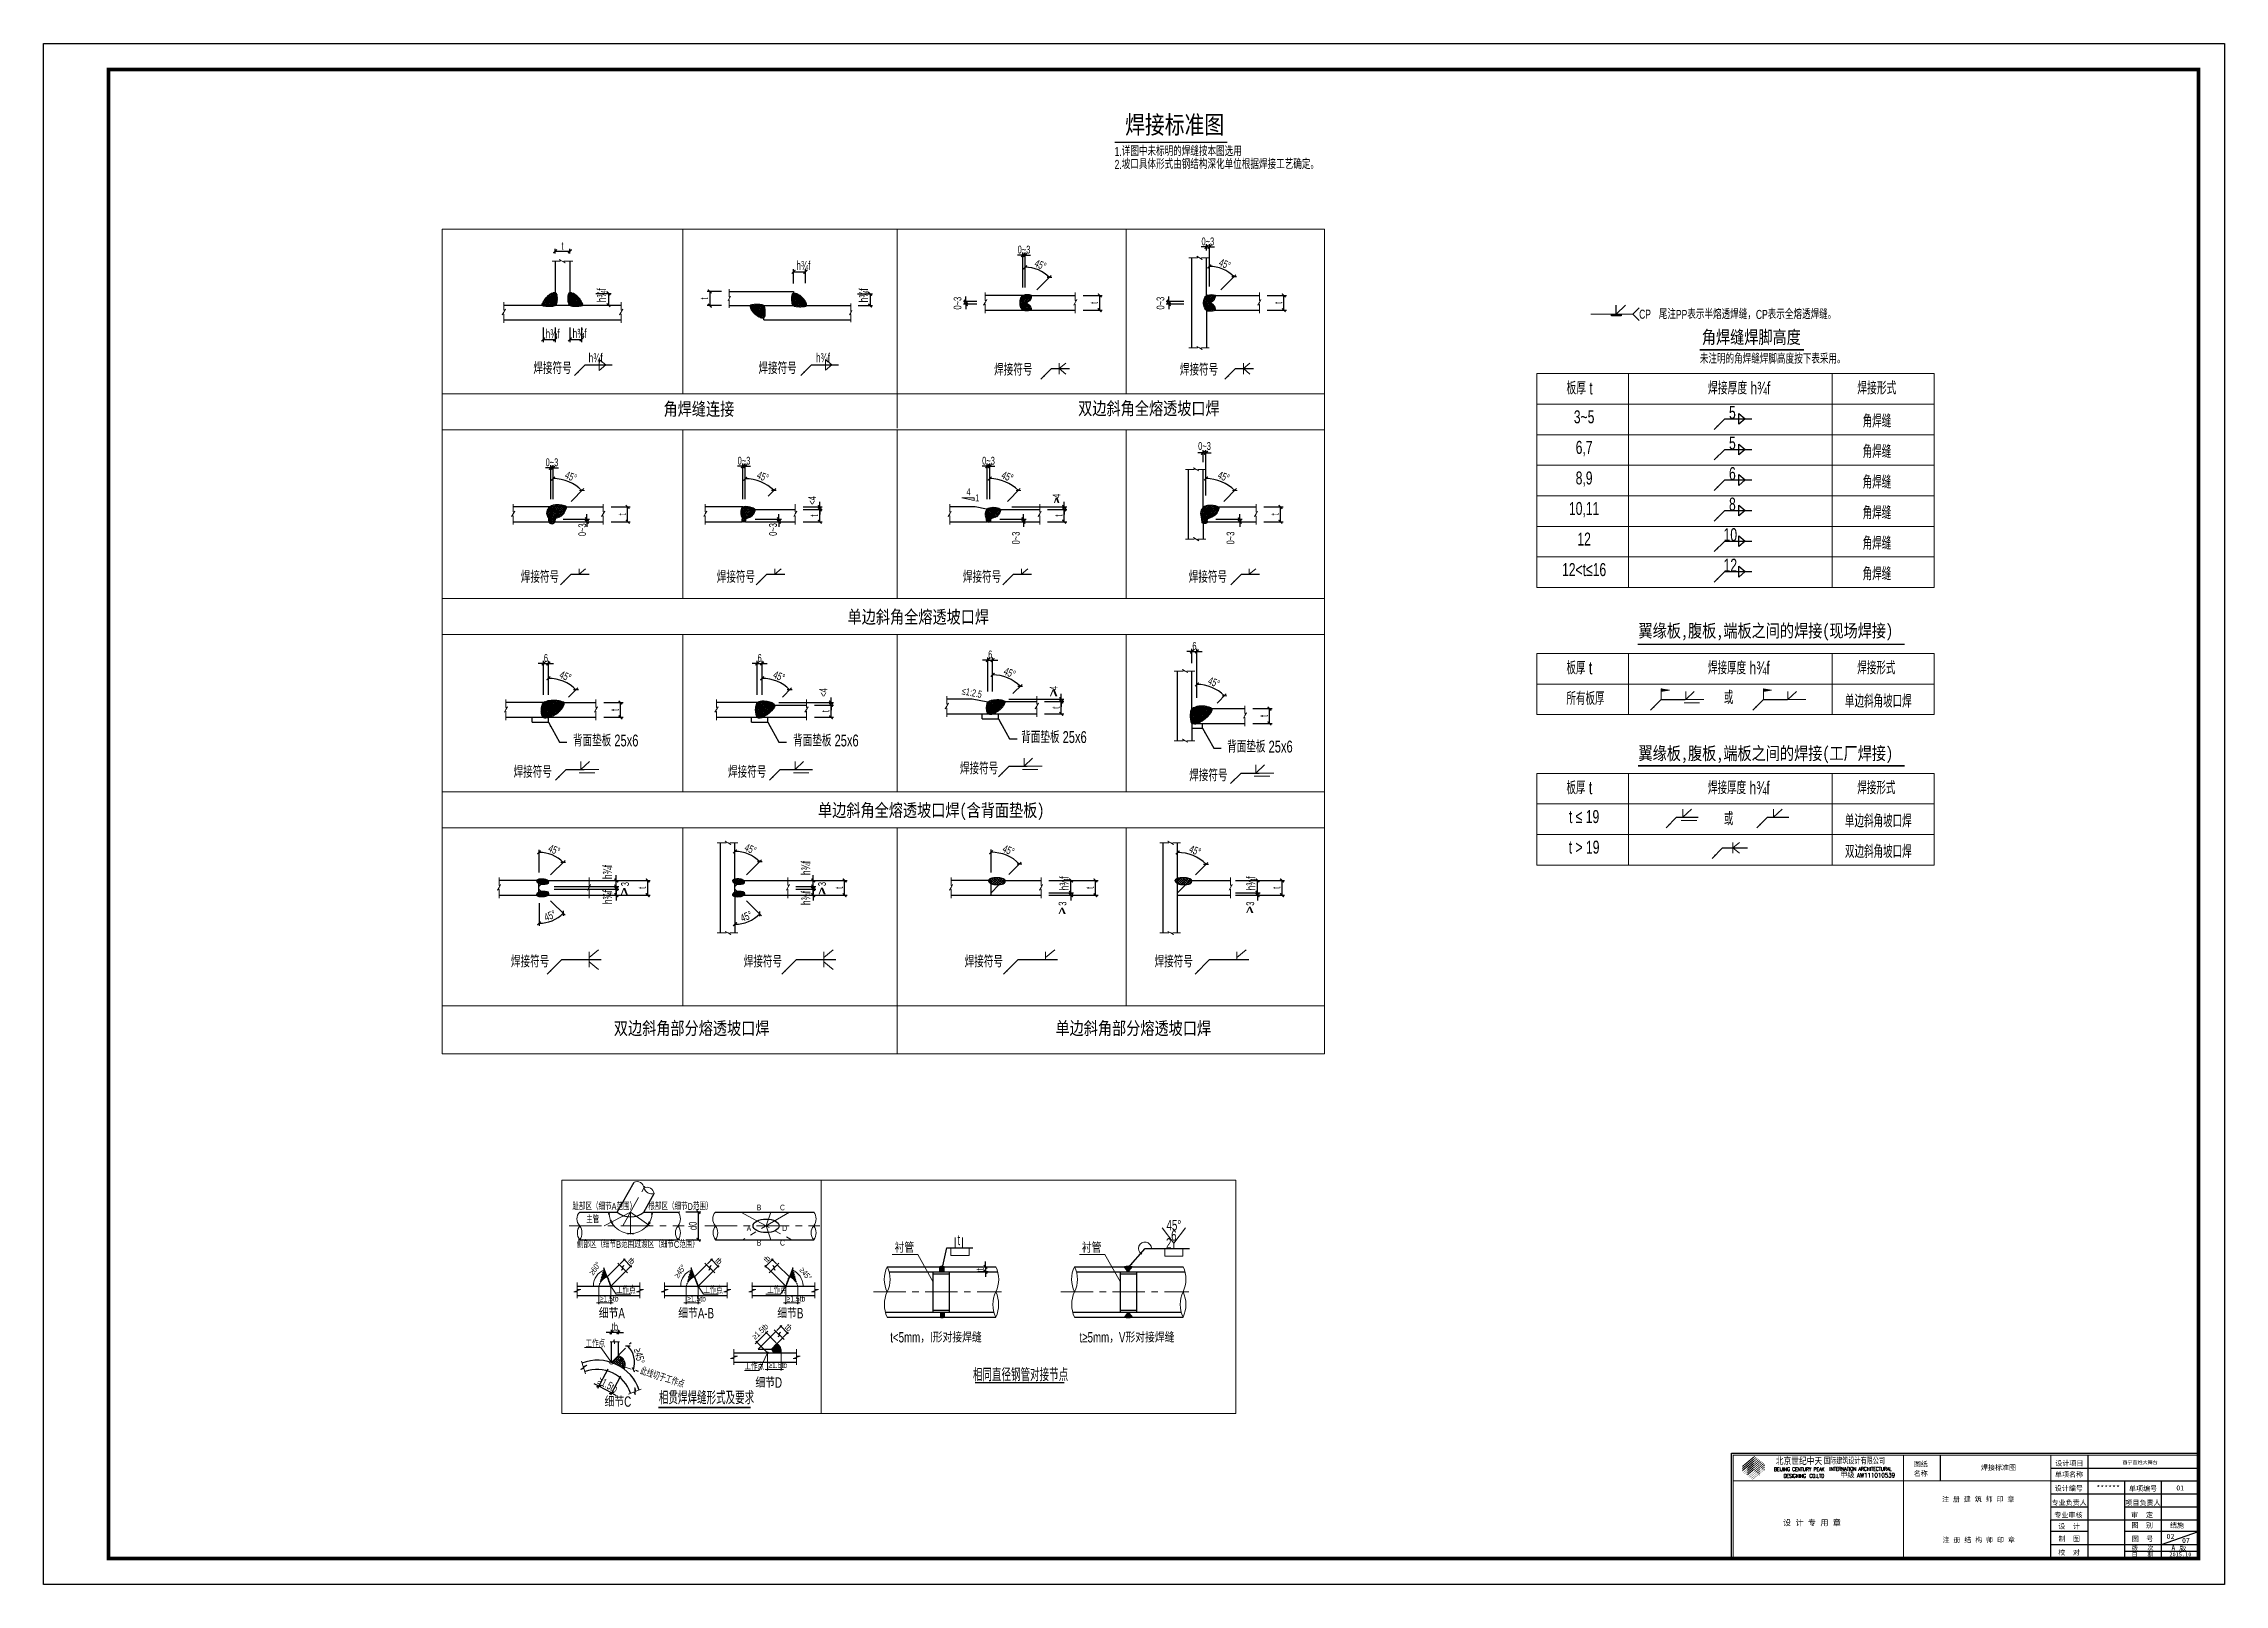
# Model space of a CAD drawing. Header units: millimetres. Extents: x -5285 to 713586, y 0 to 59400.
# Drawn here: x 178272 to 262372, y 0 to 59400 of the extents above; entities that cross this region are included whole.
import ezdxf
from ezdxf.enums import TextEntityAlignment as Align

# ---------------------------------------------------------------- set-up
doc = ezdxf.new("R2010")
doc.units = ezdxf.units.MM
doc.header["$LTSCALE"] = 1000
doc.header["$PDSIZE"] = 300
doc.linetypes.add('CENTER', pattern=[2, 1.25, -0.25, 0.25, -0.25])
doc.linetypes.add('CENTERX2', pattern=[4, 2.5, -0.5, 0.5, -0.5])
doc.layers.get('0').update_dxf_attribs({"lineweight": 15})
doc.layers.get('DEFPOINTS').update_dxf_attribs({"color": 252, "lineweight": 15})
for name, color, linetype, lineweight in [('4', 2, 'Continuous', 15), ('BBEAM', 4, 'Continuous', 30), ('Dim', 7, 'Continuous', 15), ('DOTE', 1, 'CENTER', 15), ('hatch', 5, 'Continuous', 13), ('Index', 1, 'Continuous', 15), ('MENBER', 2, 'Continuous', 30), ('TD-DIM', 7, 'Continuous', 15), ('TEXT', 2, 'Continuous', 15), ('X-DIM', 251, 'Continuous', 18)]:
    doc.layers.add(name, color=color, linetype=linetype, lineweight=lineweight)
for name, color, linetype in [('A_FG', 130, 'Continuous'), ('PUB_TITLE', 4, 'Continuous'), ('PUB_WALL', 255, 'Continuous')]:
    doc.layers.add(name, color=color, linetype=linetype)
doc.styles.add('-黑体', font='simhei.ttf', dxfattribs={"width": 0.8})
doc.styles.add('CC', font='simplex', dxfattribs={"bigfont": 'hztxt'})
doc.styles.add('S1', font='simplex', dxfattribs={"width": 0.8, "height": 800})
doc.styles.add('T&D', font='haiwenrs.shx', dxfattribs={"width": 0.7, "bigfont": 'hztxt.shx'})
doc.styles.add('TITLE', font='simhei.ttf', dxfattribs={"width": 0.8})
doc.styles.add('TK', font='complex.shx', dxfattribs={"width": 0.75, "bigfont": 'hztxt.shx'})
doc.styles.add('图框', font='simhei.ttf')
doc.dimstyles.new('T&D100', dxfattribs={"dimscale": 100, "dimtxt": 3, "dimasz": 2, "dimexe": 1, "dimexo": 3, "dimtad": 1, "dimdec": 0, "dimzin": 0, "dimdsep": 46, "dimtxsty": 'T&D', "dimblk": 'ARCHTICK', "dimcen": 0.09, "dimclrt": 2, "dimadec": 0, "dimazin": 0, "dimtfac": 1, "dimtdec": 0, "dimtix": 1, "dimtmove": 2, "dimatfit": 0, "dimfxl": 1, "dimtolj": 1, "dimtzin": 0, "dimarcsym": 0})
pattern_1 = [(0, (213989.905, 72194.145), (0, 62.5), []), (60, (213989.905, 72194.145), (-54.12659, 31.25), []), (120, (213989.905, 72194.145), (-54.12659, -31.25), [])]
pattern_2 = [(0, (213989.905, 74477.89), (0, 62.5), []), (60, (213989.905, 74477.89), (-54.12659, 31.25), []), (120, (213989.905, 74477.89), (-54.12659, -31.25), [])]

msp = doc.modelspace()

# ---------------------------------------------------------------- texts
at = {"style": '图框'}
for s, p in [('焊接标准图', (252983, 4407.2)), ('02', (260143.6, 1755.1))]:
    msp.add_text(s, height=193.66, dxfattribs=at).set_placement(p)
at = {"layer": 'TEXT', "style": 'TITLE', "width": 0.8}
msp.add_text('焊接标准图', height=700, dxfattribs=at).set_placement((223799.6, 55925.2, -4716.8), align=Align.RIGHT)
at = {"layer": 'TEXT'}
for s, height, style, width, p in [('2.坡口具体形式由钢结构深化单位根据焊接工艺确定。', 350, 'T&D', 0.7, (219575.3, 54568.6)), ('1.详图中未标明的焊缝按本图选用', 350, 'T&D', 0.7, (219575.3, 55068.6)), ('h%%190f', 350, 'T&D', 0.7, (207297.8, 50671.4)), ('尾注PP表示半熔透焊缝，CP表示全熔透焊缝。', 350, 'T&D', 0.7, (240561, 48784.8)), ('h%%190f', 350, 'T&D', 0.7, (197625, 48039.4)), ('h%%190f', 350, 'T&D', 0.7, (198668.6, 48055.3)), ('角焊缝焊脚高度', 500, 'TITLE', 0.8, (242219.4, 47835.1)), ('焊接符号', 458.17, 'T&D', 0.7, (197159.2, 46659.6)), ('h%%190f', 350, 'T&D', 0.7, (199285.9, 47111.9)), ('焊接符号', 458.17, 'T&D', 0.7, (205840.4, 46659.6)), ('h%%190f', 350, 'T&D', 0.7, (208055.4, 47117.3)), ('焊接符号', 458.17, 'T&D', 0.7, (214928.6, 46602.9)), ('焊接符号', 458.17, 'T&D', 0.7, (222091.9, 46602.9)), ('未注明的角焊缝焊脚高度按下表采用。', 350, 'T&D', 0.7, (242141.9, 47066.2)), ('板厚 t', 490, 'T&D', 0.7, (236999, 45874.7)), ('焊接厚度 h%%190f', 490, 'T&D', 0.7, (242458.1, 45874.7)), ('焊接形式', 490, 'T&D', 0.7, (248213.9, 45874.7)), ('角焊缝连接', 500, 'TITLE', 0.8, (202177.8, 45064.6)), ('双边斜角全熔透坡口焊', 500, 'TITLE', 0.8, (218169.1, 45088.5)), ('5', 500, 'T&D', 0.7, (243268.2, 44931.6)), ('角焊缝', 500, 'T&D', 0.7, (248421.6, 44600.5)), ('5', 500, 'T&D', 0.7, (243268.2, 43753.5)), ('角焊缝', 500, 'T&D', 0.7, (248421.6, 43422.3)), ('6', 500, 'T&D', 0.7, (243268.2, 42575.4)), ('4', 274.9, 'T&D', 0.7, (213863.5, 41986.2)), ('角焊缝', 500, 'T&D', 0.7, (248421.6, 42244.2)), ('1', 274.9, 'T&D', 0.7, (214199, 41751.7)), ('8', 500, 'T&D', 0.7, (243268.2, 41397.2)), ('角焊缝', 500, 'T&D', 0.7, (248421.6, 41066.1)), ('10', 500, 'T&D', 0.7, (243058.5, 40219.1)), ('角焊缝', 500, 'T&D', 0.7, (248421.6, 39887.9)), ('12', 500, 'T&D', 0.7, (243058.5, 39040.9)), ('焊接符号', 458.17, 'T&D', 0.7, (196674.1, 38611.8)), ('焊接符号', 458.17, 'T&D', 0.7, (204231.2, 38611.8)), ('焊接符号', 458.17, 'T&D', 0.7, (213723.9, 38611.8)), ('焊接符号', 458.17, 'T&D', 0.7, (222432.6, 38611.8)), ('角焊缝', 500, 'T&D', 0.7, (248421.6, 38709.8)), ('单边斜角全熔透坡口焊', 500, 'TITLE', 0.8, (209275.6, 37049.3)), ('翼缘板,腹板,端板之间的焊接(现场焊接)', 500, 'TITLE', 0.8, (239777, 36515.3)), ('板厚 t', 500, 'T&D', 0.7, (236999, 35083.4)), ('焊接厚度 h¾f', 500, 'T&D', 0.7, (242458.1, 35083.4)), ('焊接形式', 500, 'T&D', 0.7, (248213.9, 35083.4)), ('或', 500, 'T&D', 0.7, (243069, 33939.5)), ('所有板厚', 500, 'T&D', 0.7, (236999, 33905.2)), ('单边斜角坡口焊', 500, 'T&D', 0.7, (247739.2, 33801.9)), ('背面垫板 25x6', 458.17, 'T&D', 0.7, (198685.9, 32304.3)), ('背面垫板 25x6', 458.17, 'T&D', 0.7, (207179.1, 32304.3)), ('背面垫板 25x6', 458.17, 'T&D', 0.7, (215974.1, 32436.9)), ('背面垫板 25x6', 458.17, 'T&D', 0.7, (223917.2, 32070.2)), ('翼缘板,腹板,端板之间的焊接(工厂焊接)', 500, 'TITLE', 0.8, (239777, 31790.5)), ('焊接符号', 458.17, 'T&D', 0.7, (196395.1, 31095.6)), ('焊接符号', 458.17, 'T&D', 0.7, (204666.6, 31095.6)), ('焊接符号', 458.17, 'T&D', 0.7, (213610.6, 31228.2)), ('焊接符号', 458.17, 'T&D', 0.7, (222452.6, 30963.1)), ('板厚 t', 500, 'T&D', 0.7, (236999, 30463)), ('焊接厚度 h%%190f', 500, 'T&D', 0.7, (242458.1, 30463)), ('焊接形式', 500, 'T&D', 0.7, (248213.9, 30463)), ('单边斜角全熔透坡口焊(含背面垫板)', 500, 'TITLE', 0.8, (208137.6, 29595.2)), ('或', 500, 'T&D', 0.7, (243069, 29267.6)), ('单边斜角坡口焊', 500, 'T&D', 0.7, (247739.2, 29181.6)), ('双边斜角坡口焊', 500, 'T&D', 0.7, (247739.2, 28003.4)), ('焊接符号', 458.17, 'T&D', 0.7, (196294.1, 23785.3)), ('焊接符号', 458.17, 'T&D', 0.7, (205272.3, 23785.3)), ('焊接符号', 458.17, 'T&D', 0.7, (213792.9, 23785.3)), ('焊接符号', 458.17, 'T&D', 0.7, (221115.9, 23785.3)), ('双边斜角部分熔透坡口焊', 500, 'TITLE', 0.8, (200261.8, 21190.2)), ('单边斜角部分熔透坡口焊', 500, 'TITLE', 0.8, (217292.3, 21190.2)), ('趾部区（细节A范围）', 266.67, 'T&D', 0.7, (198662.8, 14434.2)), ('根部区（细节D范围）', 266.67, 'T&D', 0.7, (201593.3, 14436.5)), ('B', 222.2, 'T&D', 0.7, (205776.8, 14419.1)), ('C', 222.2, 'T&D', 0.7, (206670.5, 14419.1)), ('主管', 266.67, 'T&D', 0.7, (199196.9, 13936.1)), ('A', 222.2, 'T&D', 0.7, (205385.7, 13619.1)), ('D', 222.2, 'T&D', 0.7, (206754.6, 13619.1)), ('侧部区（细节B范围）', 266.67, 'T&D', 0.7, (198837.9, 12973.4)), ('过渡区（细节C范围）', 266.67, 'T&D', 0.7, (201066.7, 12973.4)), ('B', 222.2, 'T&D', 0.7, (205776.8, 13059.1)), ('C', 222.2, 'T&D', 0.7, (206670.5, 13059.1)), ('衬管', 400, 'T&D', 0.7, (211088.3, 12783.6)), ('衬管', 400, 'T&D', 0.7, (218310.8, 12783.6)), ('≥1.5tb', 222.22, 'T&D', 0.7, (199721.9, 10905.2)), ('工作点', 266.67, 'T&D', 0.7, (200344.9, 11209.1)), ('≥1.5tb', 222.22, 'T&D', 0.7, (203089, 10905.2)), ('工作点', 266.67, 'T&D', 0.7, (203712, 11209.1)), ('工作点', 266.67, 'T&D', 0.7, (206176.6, 11209.1)), ('≥1.5tb', 222.22, 'T&D', 0.7, (206927.3, 10905.2)), ('细节A', 400, 'T&D', 0.7, (199681.5, 10256.6)), ('细节A-B', 400, 'T&D', 0.7, (202746.4, 10256.6)), ('细节B', 400, 'T&D', 0.7, (206567.6, 10256.6)), ('工作点', 266.67, 'T&D', 0.7, (199171.1, 9141.9)), ('t<5mm，I形对接焊缝', 400, 'T&D', 0.7, (210922.5, 9326)), ('t≥5mm，V形对接焊缝', 400, 'T&D', 0.7, (218222.3, 9326)), ('工作点', 266.67, 'T&D', 0.7, (205300.7, 8264.4)), ('≥1.5tb', 222.22, 'T&D', 0.7, (206223.7, 8342.7)), ('细节D', 400, 'T&D', 0.7, (205721.8, 7581.8)), ('细节C', 400, 'T&D', 0.7, (199905.7, 6848)), ('相贯焊焊缝形式及要求', 500, 'T&D', 0.7, (201999.2, 6945))]:
    msp.add_text(s, height=height, dxfattribs=dict(at, style=style, width=width)).set_placement(p)
at = {"layer": 'TEXT', "style": 'T&D', "width": 0.7}
for s, height, rotation, p in [('h%%190f', 350, 90, (199962.9, 49424.5)), ('h%%190f', 350, 90, (210069.3, 49422.3)), ('≤1:2.5', 274.9, 349.017789, (213665.9, 34318.7)), ('h%%190f', 350, 90, (207840.7, 27344.3)), ('h%%190f', 350, 90, (200189.7, 27190.5)), ('h%%190f', 350, 90, (217804.4, 26750.6)), ('h%%190f', 350, 90, (225003.5, 26750.6)), ('h%%190f', 350, 90, (200189.7, 26223.7)), ('h%%190f', 350, 90, (207840.7, 26188.2)), ('tb', 222.22, 45.169142, (206171.5, 12386.2)), ('≥60%%d', 222.22, 54, (199460.2, 11899.1)), ('tb', 222.22, 314.830858, (200789.7, 12464.4)), ('≥45%%d', 222.22, 54, (202745.9, 11790.8)), ('tb', 222.22, 314.830858, (204156.8, 12464.4)), ('≥45%%d', 222.22, 309, (207405, 12110.3)), ('≥1.5tb', 222.22, 42.499551, (205711.5, 9423.9)), ('tb', 250, 314.830858, (206830, 9893.1)), ('此线切于工作点', 266.67, 342.088384, (201249.7, 8110.4))]:
    msp.add_text(s, height=height, rotation=rotation, dxfattribs=at).set_placement(p)
for s, height, p in [('3~5', 500, (237680.2, 44762.5)), ('6,7', 500, (237680.2, 43584.3)), ('8,9', 500, (237680.2, 42406.2)), ('10,11', 500, (237680.2, 41228)), ('12', 500, (237680.2, 40049.9)), ('12<t≤16', 500, (237680.2, 38871.8)), ('t ≤ 19', 500, (237680.2, 29350.8)), ('t > 19', 500, (237680.2, 28172.6)), ('t', 400, (213565.5, 13079.2))]:
    msp.add_text(s, height=height, dxfattribs=at).set_placement(p, align=Align.CENTER)
for s, height, p in [('45%%d', 400, (221858.7, 13848.8)), ('6', 400, (221858.7, 13448.8)), ('2', 400, (221658.7, 13148.8)), ('相同直径钢管对接节点', 500, (215946.4, 8107.8, 5155.4))]:
    msp.add_text(s, height=height, dxfattribs=at).set_placement(p, align=Align.MIDDLE)
at = {"layer": 'X-DIM', "style": 'T&D', "width": 0.7}
msp.add_text('CP', height=350, dxfattribs=at).set_placement((239802.9, 48794))

# ---------------------------------------------------------------- blocks, each defined once
blk = doc.blocks.new('_ArchTick')
at = {"color": 0, "linetype": 'ByBlock', "const_width": 0.25}
blk.add_lwpolyline([(-0.35, -0.35), (0.35, 0.35)], dxfattribs=at)
blk = doc.blocks.new('*D59')
at = {"layer": 'DEFPOINTS', "color": 0, "transparency": 16777216}
for p in [(199305, 27138), (201568, 27138), (199305, 26569)]:
    blk.add_point(p, dxfattribs=at)
at = {"layer": 'Dim', "color": 0, "lineweight": -2, "transparency": 16777216}
for p, q in [((199605, 27138), (201668, 27138)), ((201568, 26569), (201568, 27138)), ((199605, 26569), (201668, 26569))]:
    blk.add_line(p, q, dxfattribs=at)
at = {"layer": 'Dim', "color": 0, "lineweight": -2, "transparency": 16777216, "xscale": 200, "yscale": 200, "zscale": 200}
for p, rotation in [((201568, 27138), 90), ((201568, 26569), 270)]:
    blk.add_blockref('_ArchTick', p, dxfattribs=dict(at, rotation=rotation))
at = {"layer": 'Dim', "color": 2, "transparency": 16777216, "insert": (201356, 26854), "char_height": 300, "attachment_point": 5, "rotation": 90, "style": 'T&D'}
blk.add_mtext('\\A1;t', dxfattribs=at)
blk = doc.blocks.new('*D60')
at = {"layer": 'DEFPOINTS', "color": 0, "transparency": 16777216}
for p in [(198088, 27138), (200357, 27138), (197666, 26901)]:
    blk.add_point(p, dxfattribs=at)
at = {"layer": 'Dim', "color": 0, "lineweight": -2, "transparency": 16777216}
for p, q in [((198388, 27138), (200457, 27138)), ((200357, 27138), (200357, 27338)), ((200357, 26901), (200357, 27138)), ((197966, 26901), (200457, 26901)), ((200357, 26901), (200357, 26701))]:
    blk.add_line(p, q, dxfattribs=at)
at = {"layer": 'Dim', "color": 0, "lineweight": -2, "transparency": 16777216, "xscale": 200, "yscale": 200, "zscale": 200}
for p, rotation in [((200357, 27138), 270), ((200357, 26901), 90)]:
    blk.add_blockref('_ArchTick', p, dxfattribs=dict(at, rotation=rotation))
blk = doc.blocks.new('*D61')
at = {"layer": 'DEFPOINTS', "color": 0, "transparency": 16777216}
for p in [(198036, 28045), (197376, 27145), (197613, 27138), (197376, 26901), (197376, 26807)]:
    blk.add_point(p, dxfattribs=at)
at = {"layer": 'Dim', "color": 0, "lineweight": -2, "transparency": 16777216}
for p, q in [((197376, 27445), (197376, 28322)), ((197825, 27350), (198381, 27906))]:
    blk.add_line(p, q, dxfattribs=at)
blk.add_arc((197376, 26901), 1321, 45, 90, dxfattribs=at)
at = {"layer": 'Dim', "color": 0, "lineweight": -2, "transparency": 16777216, "xscale": 200, "yscale": 200, "zscale": 200}
for p, rotation in [((197376, 28222), 180.0000000000003), ((198310, 27835), 315.0000000000048)]:
    blk.add_blockref('_ArchTick', p, dxfattribs=dict(at, rotation=rotation))
at = {"layer": 'Dim', "color": 2, "transparency": 16777216, "insert": (197963, 28318), "char_height": 300, "attachment_point": 5, "rotation": 337.5, "style": 'T&D'}
blk.add_mtext('\\A1;45°', dxfattribs=at)
blk = doc.blocks.new('*D62')
at = {"layer": 'DEFPOINTS', "color": 0, "transparency": 16777216}
for p in [(197666, 26901), (197666, 26807), (200357, 26901)]:
    blk.add_point(p, dxfattribs=at)
at = {"layer": 'Dim', "color": 0, "lineweight": -2, "transparency": 16777216}
for p, q in [((200357, 26901), (200357, 27101)), ((197966, 26901), (200457, 26901)), ((197966, 26807), (200457, 26807)), ((200357, 26807), (200357, 26901)), ((200357, 26807), (200357, 26607))]:
    blk.add_line(p, q, dxfattribs=at)
at = {"layer": 'Dim', "color": 0, "lineweight": -2, "transparency": 16777216, "xscale": 200, "yscale": 200, "zscale": 200}
for p, rotation in [((200357, 26901), 270), ((200357, 26807), 90)]:
    blk.add_blockref('_ArchTick', p, dxfattribs=dict(at, rotation=rotation))
at = {"layer": 'Dim', "color": 2, "transparency": 16777216, "insert": (200696, 26997), "char_height": 300, "attachment_point": 5, "rotation": 90, "style": 'T&D'}
blk.add_mtext('\\A1;3', dxfattribs=at)
blk = doc.blocks.new('*D63')
at = {"layer": 'DEFPOINTS', "color": 0, "transparency": 16777216}
for p in [(197666, 26807), (198088, 26569), (200357, 26807)]:
    blk.add_point(p, dxfattribs=at)
at = {"layer": 'Dim', "color": 0, "lineweight": -2, "transparency": 16777216}
for p, q in [((200357, 26807), (200357, 27007)), ((197966, 26807), (200457, 26807)), ((198388, 26569), (200457, 26569)), ((200357, 26569), (200357, 26807)), ((200357, 26569), (200357, 26369))]:
    blk.add_line(p, q, dxfattribs=at)
at = {"layer": 'Dim', "color": 0, "lineweight": -2, "transparency": 16777216, "xscale": 200, "yscale": 200, "zscale": 200}
for p, rotation in [((200357, 26807), 270), ((200357, 26569), 90)]:
    blk.add_blockref('_ArchTick', p, dxfattribs=dict(at, rotation=rotation))
blk = doc.blocks.new('*D64')
at = {"layer": 'DEFPOINTS', "color": 0, "transparency": 16777216}
for p in [(197376, 26901), (197376, 26807), (197376, 26563), (197613, 26569), (197718, 25530)]:
    blk.add_point(p, dxfattribs=at)
at = {"layer": 'Dim', "color": 0, "lineweight": -2, "transparency": 16777216}
for p, q in [((197376, 26263), (197376, 25385)), ((197825, 26357), (198381, 25802))]:
    blk.add_line(p, q, dxfattribs=at)
blk.add_arc((197376, 26807), 1321, 270, 315, dxfattribs=at)
at = {"layer": 'Dim', "color": 0, "lineweight": -2, "transparency": 16777216, "xscale": 200, "yscale": 200, "zscale": 200}
for p, rotation in [((197376, 25485), 180.0000000000027), ((198310, 25872), 44.99999999999648)]:
    blk.add_blockref('_ArchTick', p, dxfattribs=dict(at, rotation=rotation))
at = {"layer": 'Dim', "color": 2, "transparency": 16777216, "insert": (197800, 25782), "char_height": 300, "attachment_point": 5, "rotation": 22.5, "style": 'T&D'}
blk.add_mtext('\\A1;45°', dxfattribs=at)
blk = doc.blocks.new('*D65')
at = {"layer": 'DEFPOINTS', "color": 0, "transparency": 16777216}
for p in [(198490, 34729), (197738, 34114), (198307, 33996), (197738, 33427), (197738, 33160)]:
    blk.add_point(p, dxfattribs=at)
at = {"layer": 'Dim', "color": 0, "lineweight": -2, "transparency": 16777216}
for p, q in [((197738, 34414), (197738, 35030)), ((198519, 34208), (198872, 34561))]:
    blk.add_line(p, q, dxfattribs=at)
blk.add_arc((197738, 33427), 1503, 45, 90, dxfattribs=at)
at = {"layer": 'Dim', "color": 0, "lineweight": -2, "transparency": 16777216, "xscale": 200, "yscale": 200, "zscale": 200}
for p, rotation in [((197738, 34930), 179.9999999999868), ((198801, 34490), 314.9999999999964)]:
    blk.add_blockref('_ArchTick', p, dxfattribs=dict(at, rotation=rotation))
at = {"layer": 'Dim', "color": 2, "transparency": 16777216, "insert": (198395, 35012), "char_height": 300, "attachment_point": 5, "rotation": 337.5, "style": 'T&D'}
blk.add_mtext('\\A1;45°', dxfattribs=at)
blk = doc.blocks.new('*D66')
at = {"layer": 'DEFPOINTS', "color": 0, "transparency": 16777216}
for p in [(197738, 35504), (197550, 33996), (197738, 33996)]:
    blk.add_point(p, dxfattribs=at)
at = {"layer": 'Dim', "color": 0, "lineweight": -2, "transparency": 16777216}
for p, q in [((197550, 35504), (197350, 35504)), ((197550, 34296), (197550, 35604)), ((197550, 35504), (197738, 35504)), ((197738, 34296), (197738, 35604)), ((197738, 35504), (197938, 35504))]:
    blk.add_line(p, q, dxfattribs=at)
at = {"layer": 'Dim', "color": 0, "lineweight": -2, "transparency": 16777216, "xscale": 200, "yscale": 200, "zscale": 200}
blk.add_blockref('_ArchTick', (197550, 35504), dxfattribs=at)
at = {"layer": 'Dim', "color": 0, "lineweight": -2, "transparency": 16777216, "xscale": 200, "yscale": 200, "zscale": 200, "rotation": 180}
blk.add_blockref('_ArchTick', (197738, 35504), dxfattribs=at)
at = {"layer": 'Dim', "color": 2, "transparency": 16777216, "insert": (197644, 35716), "char_height": 300, "attachment_point": 5, "style": 'T&D'}
blk.add_mtext('\\A1;6', dxfattribs=at)
blk = doc.blocks.new('*D67')
at = {"layer": 'DEFPOINTS', "color": 0, "transparency": 16777216}
for p in [(199574, 33996), (200516, 33996), (199574, 33427)]:
    blk.add_point(p, dxfattribs=at)
at = {"layer": 'Dim', "color": 0, "lineweight": -2, "transparency": 16777216}
for p, q in [((199874, 33996), (200616, 33996)), ((200516, 33427), (200516, 33996)), ((199874, 33427), (200616, 33427))]:
    blk.add_line(p, q, dxfattribs=at)
at = {"layer": 'Dim', "color": 0, "lineweight": -2, "transparency": 16777216, "xscale": 200, "yscale": 200, "zscale": 200}
for p, rotation in [((200516, 33996), 90), ((200516, 33427), 270)]:
    blk.add_blockref('_ArchTick', p, dxfattribs=dict(at, rotation=rotation))
at = {"layer": 'Dim', "color": 2, "transparency": 16777216, "insert": (200304, 33712), "char_height": 300, "attachment_point": 5, "rotation": 90, "style": 'T&D'}
blk.add_mtext('\\A1;t', dxfattribs=at)
blk = doc.blocks.new('*D68')
at = {"layer": 'DEFPOINTS', "color": 0, "transparency": 16777216}
for p in [(216738, 27138), (218835, 27138), (216738, 26569)]:
    blk.add_point(p, dxfattribs=at)
at = {"layer": 'Dim', "color": 0, "lineweight": -2, "transparency": 16777216}
for p, q in [((217038, 27138), (218935, 27138)), ((218835, 26569), (218835, 27138)), ((217038, 26569), (218935, 26569))]:
    blk.add_line(p, q, dxfattribs=at)
at = {"layer": 'Dim', "color": 0, "lineweight": -2, "transparency": 16777216, "xscale": 200, "yscale": 200, "zscale": 200}
for p, rotation in [((218835, 27138), 90), ((218835, 26569), 270)]:
    blk.add_blockref('_ArchTick', p, dxfattribs=dict(at, rotation=rotation))
at = {"layer": 'Dim', "color": 2, "transparency": 16777216, "insert": (218622, 26854), "char_height": 300, "attachment_point": 5, "rotation": 90, "style": 'T&D'}
blk.add_mtext('\\A1;t', dxfattribs=at)
blk = doc.blocks.new('*D69')
at = {"layer": 'DEFPOINTS', "color": 0, "transparency": 16777216}
for p in [(216738, 27138), (217891, 27138), (216738, 26664)]:
    blk.add_point(p, dxfattribs=at)
at = {"layer": 'Dim', "color": 0, "lineweight": -2, "transparency": 16777216}
for p, q in [((217038, 27138), (217991, 27138)), ((217891, 26664), (217891, 27138)), ((217038, 26664), (217991, 26664))]:
    blk.add_line(p, q, dxfattribs=at)
at = {"layer": 'Dim', "color": 0, "lineweight": -2, "transparency": 16777216, "xscale": 200, "yscale": 200, "zscale": 200}
for p, rotation in [((217891, 27138), 90), ((217891, 26664), 270)]:
    blk.add_blockref('_ArchTick', p, dxfattribs=dict(at, rotation=rotation))
blk = doc.blocks.new('*D70')
at = {"layer": 'DEFPOINTS', "color": 0, "transparency": 16777216}
for p in [(215583, 28018), (214809, 27150), (215283, 27150), (214809, 26676), (214809, 26582)]:
    blk.add_point(p, dxfattribs=at)
at = {"layer": 'Dim', "color": 0, "lineweight": -2, "transparency": 16777216}
for p, q in [((214809, 27450), (214809, 28326)), ((215495, 27362), (215975, 27842))]:
    blk.add_line(p, q, dxfattribs=at)
blk.add_arc((214809, 26676), 1550, 45, 90, dxfattribs=at)
at = {"layer": 'Dim', "color": 0, "lineweight": -2, "transparency": 16777216, "xscale": 200, "yscale": 200, "zscale": 200}
for p, rotation in [((214809, 28226), 179.9999999999986), ((215904, 27772), 314.9999999999948)]:
    blk.add_blockref('_ArchTick', p, dxfattribs=dict(at, rotation=rotation))
at = {"layer": 'Dim', "color": 2, "transparency": 16777216, "insert": (215483, 28304), "char_height": 300, "attachment_point": 5, "rotation": 337.5, "style": 'T&D'}
blk.add_mtext('\\A1;45°', dxfattribs=at)
blk = doc.blocks.new('*D71')
at = {"layer": 'DEFPOINTS', "color": 0, "transparency": 16777216}
for p in [(206734, 27138), (209162, 27138), (206734, 26569)]:
    blk.add_point(p, dxfattribs=at)
at = {"layer": 'Dim', "color": 0, "lineweight": -2, "transparency": 16777216}
for p, q in [((207034, 27138), (209262, 27138)), ((209162, 26569), (209162, 27138)), ((207034, 26569), (209262, 26569))]:
    blk.add_line(p, q, dxfattribs=at)
at = {"layer": 'Dim', "color": 0, "lineweight": -2, "transparency": 16777216, "xscale": 200, "yscale": 200, "zscale": 200}
for p, rotation in [((209162, 27138), 90), ((209162, 26569), 270)]:
    blk.add_blockref('_ArchTick', p, dxfattribs=dict(at, rotation=rotation))
at = {"layer": 'Dim', "color": 2, "transparency": 16777216, "insert": (208950, 26854), "char_height": 300, "attachment_point": 5, "rotation": 90, "style": 'T&D'}
blk.add_mtext('\\A1;t', dxfattribs=at)
blk = doc.blocks.new('*D72')
at = {"layer": 'DEFPOINTS', "color": 0, "transparency": 16777216}
for p in [(206039, 27138), (207951, 27138), (206984, 26901)]:
    blk.add_point(p, dxfattribs=at)
at = {"layer": 'Dim', "color": 0, "lineweight": -2, "transparency": 16777216}
for p, q in [((206339, 27138), (208051, 27138)), ((207951, 27138), (207951, 27338)), ((207951, 26901), (207951, 27138)), ((207284, 26901), (208051, 26901)), ((207951, 26901), (207951, 26701))]:
    blk.add_line(p, q, dxfattribs=at)
at = {"layer": 'Dim', "color": 0, "lineweight": -2, "transparency": 16777216, "xscale": 200, "yscale": 200, "zscale": 200}
for p, rotation in [((207951, 27138), 270), ((207951, 26901), 90)]:
    blk.add_blockref('_ArchTick', p, dxfattribs=dict(at, rotation=rotation))
blk = doc.blocks.new('*D73')
at = {"layer": 'DEFPOINTS', "color": 0, "transparency": 16777216}
for p in [(204933, 28561), (205609, 28074), (205167, 27138), (204933, 26904), (204933, 26904)]:
    blk.add_point(p, dxfattribs=at)
at = {"layer": 'Dim', "color": 0, "lineweight": -2, "transparency": 16777216}
blk.add_line((205379, 27350), (205959, 27930), dxfattribs=at)
blk.add_arc((204933, 26904), 1352, 45, 90, dxfattribs=at)
at = {"layer": 'Dim', "color": 0, "lineweight": -2, "transparency": 16777216, "xscale": 200, "yscale": 200, "zscale": 200}
for p, rotation in [((204933, 28256), 180.0000000000072), ((205889, 27860), 314.9999999999885)]:
    blk.add_blockref('_ArchTick', p, dxfattribs=dict(at, rotation=rotation))
at = {"layer": 'Dim', "color": 2, "transparency": 16777216, "insert": (205531, 28349), "char_height": 300, "attachment_point": 5, "rotation": 337.5, "style": 'T&D'}
blk.add_mtext('\\A1;45°', dxfattribs=at)
blk = doc.blocks.new('*D74')
at = {"layer": 'DEFPOINTS', "color": 0, "transparency": 16777216}
for p in [(206984, 26901), (206984, 26807), (207951, 26901)]:
    blk.add_point(p, dxfattribs=at)
at = {"layer": 'Dim', "color": 0, "lineweight": -2, "transparency": 16777216}
for p, q in [((207951, 26901), (207951, 27101)), ((207284, 26901), (208051, 26901)), ((207284, 26807), (208051, 26807)), ((207951, 26807), (207951, 26901)), ((207951, 26807), (207951, 26607))]:
    blk.add_line(p, q, dxfattribs=at)
at = {"layer": 'Dim', "color": 0, "lineweight": -2, "transparency": 16777216, "xscale": 200, "yscale": 200, "zscale": 200}
for p, rotation in [((207951, 26901), 270), ((207951, 26807), 90)]:
    blk.add_blockref('_ArchTick', p, dxfattribs=dict(at, rotation=rotation))
at = {"layer": 'Dim', "color": 2, "transparency": 16777216, "insert": (208290, 26999), "char_height": 300, "attachment_point": 5, "rotation": 90, "style": 'T&D'}
blk.add_mtext('\\A1;3', dxfattribs=at)
blk = doc.blocks.new('*D75')
at = {"layer": 'DEFPOINTS', "color": 0, "transparency": 16777216}
for p in [(206039, 26569), (206984, 26807), (207951, 26807)]:
    blk.add_point(p, dxfattribs=at)
at = {"layer": 'Dim', "color": 0, "lineweight": -2, "transparency": 16777216}
for p, q in [((207951, 26807), (207951, 27007)), ((206339, 26569), (208051, 26569)), ((207284, 26807), (208051, 26807)), ((207951, 26569), (207951, 26807)), ((207951, 26569), (207951, 26369))]:
    blk.add_line(p, q, dxfattribs=at)
at = {"layer": 'Dim', "color": 0, "lineweight": -2, "transparency": 16777216, "xscale": 200, "yscale": 200, "zscale": 200}
for p, rotation in [((207951, 26807), 270), ((207951, 26569), 90)]:
    blk.add_blockref('_ArchTick', p, dxfattribs=dict(at, rotation=rotation))
blk = doc.blocks.new('*D76')
at = {"layer": 'DEFPOINTS', "color": 0, "transparency": 16777216}
for p in [(204933, 26804), (204933, 26804), (205167, 26569), (205283, 25498), (204933, 25146)]:
    blk.add_point(p, dxfattribs=at)
at = {"layer": 'Dim', "color": 0, "lineweight": -2, "transparency": 16777216}
blk.add_line((205379, 26357), (205959, 25777), dxfattribs=at)
blk.add_arc((204933, 26804), 1352, 270, 315, dxfattribs=at)
at = {"layer": 'Dim', "color": 0, "lineweight": -2, "transparency": 16777216, "xscale": 200, "yscale": 200, "zscale": 200}
for p, rotation in [((204933, 25452), 179.999999999984), ((205889, 25848), 44.99999999999896)]:
    blk.add_blockref('_ArchTick', p, dxfattribs=dict(at, rotation=rotation))
at = {"layer": 'Dim', "color": 2, "transparency": 16777216, "insert": (205369, 25751), "char_height": 300, "attachment_point": 5, "rotation": 22.5, "style": 'T&D'}
blk.add_mtext('\\A1;45°', dxfattribs=at)
blk = doc.blocks.new('*D77')
at = {"layer": 'DEFPOINTS', "color": 0, "transparency": 16777216}
for p in [(216738, 26664), (216738, 26569), (217891, 26664)]:
    blk.add_point(p, dxfattribs=at)
at = {"layer": 'Dim', "color": 0, "lineweight": -2, "transparency": 16777216}
for p, q in [((217038, 26664), (217991, 26664)), ((217038, 26569), (217991, 26569)), ((217891, 26664), (217891, 26864)), ((217891, 26569), (217891, 26664)), ((217891, 26569), (217891, 26369))]:
    blk.add_line(p, q, dxfattribs=at)
at = {"layer": 'Dim', "color": 0, "lineweight": -2, "transparency": 16777216, "xscale": 200, "yscale": 200, "zscale": 200}
for p, rotation in [((217891, 26664), 270), ((217891, 26569), 90)]:
    blk.add_blockref('_ArchTick', p, dxfattribs=dict(at, rotation=rotation))
at = {"layer": 'Dim', "color": 2, "transparency": 16777216, "insert": (217566, 26244), "char_height": 300, "attachment_point": 5, "rotation": 90, "style": 'T&D'}
blk.add_mtext('\\A1;3', dxfattribs=at)
blk = doc.blocks.new('*D78')
at = {"layer": 'DEFPOINTS', "color": 0, "transparency": 16777216}
for p in [(206321, 33996), (207694, 33902), (208637, 33996)]:
    blk.add_point(p, dxfattribs=at)
at = {"layer": 'Dim', "color": 0, "lineweight": -2, "transparency": 16777216}
for p, q in [((206621, 33996), (208737, 33996)), ((207994, 33902), (208737, 33902)), ((208637, 33996), (208637, 34196)), ((208637, 33902), (208637, 33996)), ((208637, 33902), (208637, 33702))]:
    blk.add_line(p, q, dxfattribs=at)
at = {"layer": 'Dim', "color": 0, "lineweight": -2, "transparency": 16777216, "xscale": 200, "yscale": 200, "zscale": 200}
for p, rotation in [((208637, 33996), 270), ((208637, 33902), 90)]:
    blk.add_blockref('_ArchTick', p, dxfattribs=dict(at, rotation=rotation))
at = {"layer": 'Dim', "color": 2, "transparency": 16777216, "insert": (208342, 34385), "char_height": 300, "attachment_point": 5, "rotation": 90, "style": 'T&D'}
blk.add_mtext('\\A1;<4', dxfattribs=at)
blk = doc.blocks.new('*D79')
at = {"layer": 'DEFPOINTS', "color": 0, "transparency": 16777216}
for p in [(206731, 34729), (205979, 34114), (206548, 33996), (205979, 33427), (205979, 33160)]:
    blk.add_point(p, dxfattribs=at)
at = {"layer": 'Dim', "color": 0, "lineweight": -2, "transparency": 16777216}
for p, q in [((205979, 34414), (205979, 35030)), ((206760, 34208), (207113, 34561))]:
    blk.add_line(p, q, dxfattribs=at)
blk.add_arc((205979, 33427), 1503, 45, 90, dxfattribs=at)
at = {"layer": 'Dim', "color": 0, "lineweight": -2, "transparency": 16777216, "xscale": 200, "yscale": 200, "zscale": 200}
for p, rotation in [((205979, 34930), 180.0000000000124), ((207042, 34490), 315.0000000000035)]:
    blk.add_blockref('_ArchTick', p, dxfattribs=dict(at, rotation=rotation))
at = {"layer": 'Dim', "color": 2, "transparency": 16777216, "insert": (206636, 35012), "char_height": 300, "attachment_point": 5, "rotation": 337.5, "style": 'T&D'}
blk.add_mtext('\\A1;45°', dxfattribs=at)
blk = doc.blocks.new('*D80')
at = {"layer": 'DEFPOINTS', "color": 0, "transparency": 16777216}
for p in [(205979, 35504), (205791, 33996), (205979, 33996)]:
    blk.add_point(p, dxfattribs=at)
at = {"layer": 'Dim', "color": 0, "lineweight": -2, "transparency": 16777216}
for p, q in [((205791, 35504), (205591, 35504)), ((205791, 34296), (205791, 35604)), ((205791, 35504), (205979, 35504)), ((205979, 34296), (205979, 35604)), ((205979, 35504), (206179, 35504))]:
    blk.add_line(p, q, dxfattribs=at)
at = {"layer": 'Dim', "color": 0, "lineweight": -2, "transparency": 16777216, "xscale": 200, "yscale": 200, "zscale": 200}
blk.add_blockref('_ArchTick', (205791, 35504), dxfattribs=at)
at = {"layer": 'Dim', "color": 0, "lineweight": -2, "transparency": 16777216, "xscale": 200, "yscale": 200, "zscale": 200, "rotation": 180}
blk.add_blockref('_ArchTick', (205979, 35504), dxfattribs=at)
at = {"layer": 'Dim', "color": 2, "transparency": 16777216, "insert": (205885, 35716), "char_height": 300, "attachment_point": 5, "style": 'T&D'}
blk.add_mtext('\\A1;6', dxfattribs=at)
blk = doc.blocks.new('*D81')
at = {"layer": 'DEFPOINTS', "color": 0, "transparency": 16777216}
for p in [(207694, 33902), (208637, 33902), (207694, 33427)]:
    blk.add_point(p, dxfattribs=at)
at = {"layer": 'Dim', "color": 0, "lineweight": -2, "transparency": 16777216}
for p, q in [((207994, 33902), (208737, 33902)), ((208637, 33427), (208637, 33902)), ((207994, 33427), (208737, 33427))]:
    blk.add_line(p, q, dxfattribs=at)
at = {"layer": 'Dim', "color": 0, "lineweight": -2, "transparency": 16777216, "xscale": 200, "yscale": 200, "zscale": 200}
for p, rotation in [((208637, 33902), 90), ((208637, 33427), 270)]:
    blk.add_blockref('_ArchTick', p, dxfattribs=dict(at, rotation=rotation))
at = {"layer": 'Dim', "color": 2, "transparency": 16777216, "insert": (208424, 33665), "char_height": 300, "attachment_point": 5, "rotation": 90, "style": 'T&D'}
blk.add_mtext('\\A1;t', dxfattribs=at)
blk = doc.blocks.new('*D82')
at = {"layer": 'DEFPOINTS', "color": 0, "transparency": 16777216}
for p in [(215201, 34129), (216574, 34034), (217517, 34129)]:
    blk.add_point(p, dxfattribs=at)
at = {"layer": 'Dim', "color": 0, "lineweight": -2, "transparency": 16777216}
for p, q in [((215501, 34129), (217617, 34129)), ((216874, 34034), (217617, 34034)), ((217517, 34129), (217517, 34329)), ((217517, 34034), (217517, 34129)), ((217517, 34034), (217517, 33834))]:
    blk.add_line(p, q, dxfattribs=at)
at = {"layer": 'Dim', "color": 0, "lineweight": -2, "transparency": 16777216, "xscale": 200, "yscale": 200, "zscale": 200}
for p, rotation in [((217517, 34129), 270), ((217517, 34034), 90)]:
    blk.add_blockref('_ArchTick', p, dxfattribs=dict(at, rotation=rotation))
at = {"layer": 'Dim', "color": 2, "transparency": 16777216, "insert": (217222, 34517), "char_height": 300, "attachment_point": 5, "rotation": 90, "style": 'T&D'}
blk.add_mtext('\\A1; 4', dxfattribs=at)
blk = doc.blocks.new('*D83')
at = {"layer": 'DEFPOINTS', "color": 0, "transparency": 16777216}
for p in [(216574, 34034), (217517, 34034), (216574, 33560)]:
    blk.add_point(p, dxfattribs=at)
at = {"layer": 'Dim', "color": 0, "lineweight": -2, "transparency": 16777216}
for p, q in [((216874, 34034), (217617, 34034)), ((217517, 33560), (217517, 34034)), ((216874, 33560), (217617, 33560))]:
    blk.add_line(p, q, dxfattribs=at)
at = {"layer": 'Dim', "color": 0, "lineweight": -2, "transparency": 16777216, "xscale": 200, "yscale": 200, "zscale": 200}
for p, rotation in [((217517, 34034), 90), ((217517, 33560), 270)]:
    blk.add_blockref('_ArchTick', p, dxfattribs=dict(at, rotation=rotation))
at = {"layer": 'Dim', "color": 2, "transparency": 16777216, "insert": (217304, 33797), "char_height": 300, "attachment_point": 5, "rotation": 90, "style": 'T&D'}
blk.add_mtext('\\A1;t', dxfattribs=at)
blk = doc.blocks.new('*D84')
at = {"layer": 'DEFPOINTS', "color": 0, "transparency": 16777216}
for p in [(215622, 34861), (214871, 34246), (215440, 34129), (214871, 33560), (214871, 33292)]:
    blk.add_point(p, dxfattribs=at)
at = {"layer": 'Dim', "color": 0, "lineweight": -2, "transparency": 16777216}
for p, q in [((214871, 34546), (214871, 35163)), ((215652, 34341), (216004, 34693))]:
    blk.add_line(p, q, dxfattribs=at)
blk.add_arc((214871, 33560), 1503, 45, 90, dxfattribs=at)
at = {"layer": 'Dim', "color": 0, "lineweight": -2, "transparency": 16777216, "xscale": 200, "yscale": 200, "zscale": 200}
for p, rotation in [((214871, 35063), 179.9999999999996), ((215934, 34623), 315.0000000000021)]:
    blk.add_blockref('_ArchTick', p, dxfattribs=dict(at, rotation=rotation))
at = {"layer": 'Dim', "color": 2, "transparency": 16777216, "insert": (215527, 35145), "char_height": 300, "attachment_point": 5, "rotation": 337.5, "style": 'T&D'}
blk.add_mtext('\\A1;45°', dxfattribs=at)
blk = doc.blocks.new('*D85')
at = {"layer": 'DEFPOINTS', "color": 0, "transparency": 16777216}
for p in [(214871, 35636), (214683, 34129), (214871, 34129)]:
    blk.add_point(p, dxfattribs=at)
at = {"layer": 'Dim', "color": 0, "lineweight": -2, "transparency": 16777216}
for p, q in [((214683, 35636), (214483, 35636)), ((214683, 34429), (214683, 35736)), ((214683, 35636), (214871, 35636)), ((214871, 34429), (214871, 35736)), ((214871, 35636), (215071, 35636))]:
    blk.add_line(p, q, dxfattribs=at)
at = {"layer": 'Dim', "color": 0, "lineweight": -2, "transparency": 16777216, "xscale": 200, "yscale": 200, "zscale": 200}
blk.add_blockref('_ArchTick', (214683, 35636), dxfattribs=at)
at = {"layer": 'Dim', "color": 0, "lineweight": -2, "transparency": 16777216, "xscale": 200, "yscale": 200, "zscale": 200, "rotation": 180}
blk.add_blockref('_ArchTick', (214871, 35636), dxfattribs=at)
at = {"layer": 'Dim', "color": 2, "transparency": 16777216, "insert": (214777, 35849), "char_height": 300, "attachment_point": 5, "style": 'T&D'}
blk.add_mtext('\\A1;6', dxfattribs=at)
blk = doc.blocks.new('*D86')
at = {"layer": 'DEFPOINTS', "color": 0, "transparency": 16777216}
for p in [(197542, 48750), (197996, 48750), (197996, 47996)]:
    blk.add_point(p, dxfattribs=at)
at = {"layer": 'Dim', "color": 0, "lineweight": -2, "transparency": 16777216}
for p, q in [((197542, 48450), (197542, 47896)), ((197542, 47996), (197996, 47996)), ((197996, 48450), (197996, 47896))]:
    blk.add_line(p, q, dxfattribs=at)
at = {"layer": 'Dim', "color": 0, "lineweight": -2, "transparency": 16777216, "xscale": 200, "yscale": 200, "zscale": 200, "rotation": 180}
blk.add_blockref('_ArchTick', (197542, 47996), dxfattribs=at)
at = {"layer": 'Dim', "color": 0, "lineweight": -2, "transparency": 16777216, "xscale": 200, "yscale": 200, "zscale": 200}
blk.add_blockref('_ArchTick', (197996, 47996), dxfattribs=at)
blk = doc.blocks.new('*D87')
at = {"layer": 'DEFPOINTS', "color": 0, "transparency": 16777216}
for p in [(198565, 48750), (199019, 48750), (199019, 47996)]:
    blk.add_point(p, dxfattribs=at)
at = {"layer": 'Dim', "color": 0, "lineweight": -2, "transparency": 16777216}
for p, q in [((198565, 48450), (198565, 47896)), ((198565, 47996), (199019, 47996)), ((199019, 48450), (199019, 47896))]:
    blk.add_line(p, q, dxfattribs=at)
at = {"layer": 'Dim', "color": 0, "lineweight": -2, "transparency": 16777216, "xscale": 200, "yscale": 200, "zscale": 200, "rotation": 180}
blk.add_blockref('_ArchTick', (198565, 47996), dxfattribs=at)
at = {"layer": 'Dim', "color": 0, "lineweight": -2, "transparency": 16777216, "xscale": 200, "yscale": 200, "zscale": 200}
blk.add_blockref('_ArchTick', (199019, 47996), dxfattribs=at)
blk = doc.blocks.new('*D88')
at = {"layer": 'DEFPOINTS', "color": 0, "transparency": 16777216}
for p in [(197923, 43635), (198708, 42421), (198397, 41537), (197923, 41062), (197923, 41062)]:
    blk.add_point(p, dxfattribs=at)
at = {"layer": 'Dim', "color": 0, "lineweight": -2, "transparency": 16777216}
blk.add_line((198610, 41749), (199103, 42243), dxfattribs=at)
blk.add_arc((197923, 41062), 1569, 45, 90, dxfattribs=at)
at = {"layer": 'Dim', "color": 0, "lineweight": -2, "transparency": 16777216, "xscale": 200, "yscale": 200, "zscale": 200}
for p, rotation in [((197923, 42631), 180.0000000000051), ((199033, 42172), 314.9999999999954)]:
    blk.add_blockref('_ArchTick', p, dxfattribs=dict(at, rotation=rotation))
at = {"layer": 'Dim', "color": 2, "transparency": 16777216, "insert": (198605, 42708), "char_height": 300, "attachment_point": 5, "rotation": 337.5, "style": 'T&D'}
blk.add_mtext('\\A1;45°', dxfattribs=at)
blk = doc.blocks.new('*D89')
at = {"layer": 'DEFPOINTS', "color": 0, "transparency": 16777216}
for p in [(197923, 43044), (197829, 41537), (197923, 41537)]:
    blk.add_point(p, dxfattribs=at)
at = {"layer": 'Dim', "color": 0, "lineweight": -2, "transparency": 16777216}
for p, q in [((197829, 43044), (197629, 43044)), ((197829, 41837), (197829, 43144)), ((197829, 43044), (197923, 43044)), ((197923, 41837), (197923, 43144)), ((197923, 43044), (198123, 43044))]:
    blk.add_line(p, q, dxfattribs=at)
at = {"layer": 'Dim', "color": 0, "lineweight": -2, "transparency": 16777216, "xscale": 200, "yscale": 200, "zscale": 200}
blk.add_blockref('_ArchTick', (197829, 43044), dxfattribs=at)
at = {"layer": 'Dim', "color": 0, "lineweight": -2, "transparency": 16777216, "xscale": 200, "yscale": 200, "zscale": 200, "rotation": 180}
blk.add_blockref('_ArchTick', (197923, 43044), dxfattribs=at)
at = {"layer": 'Dim', "color": 2, "transparency": 16777216, "insert": (197876, 43257), "char_height": 300, "attachment_point": 5, "style": 'T&D'}
blk.add_mtext('\\A1;0~3', dxfattribs=at)
blk = doc.blocks.new('*D90')
at = {"layer": 'DEFPOINTS', "color": 0, "transparency": 16777216}
for p in [(198008, 41062), (198008, 40968), (199223, 40968)]:
    blk.add_point(p, dxfattribs=at)
at = {"layer": 'Dim', "color": 0, "lineweight": -2, "transparency": 16777216}
for p, q in [((199223, 41062), (199223, 41262)), ((198308, 41062), (199323, 41062)), ((198308, 40968), (199323, 40968)), ((199223, 41062), (199223, 40968)), ((199223, 40968), (199223, 40768))]:
    blk.add_line(p, q, dxfattribs=at)
at = {"layer": 'Dim', "color": 0, "lineweight": -2, "transparency": 16777216, "xscale": 200, "yscale": 200, "zscale": 200}
for p, rotation in [((199223, 41062), 270), ((199223, 40968), 90)]:
    blk.add_blockref('_ArchTick', p, dxfattribs=dict(at, rotation=rotation))
at = {"layer": 'Dim', "color": 2, "transparency": 16777216, "insert": (199043, 40658), "char_height": 300, "attachment_point": 5, "rotation": 90, "style": 'T&D'}
blk.add_mtext('\\A1;0~3', dxfattribs=at)
blk = doc.blocks.new('*D91')
at = {"layer": 'DEFPOINTS', "color": 0, "transparency": 16777216}
for p in [(199853, 41537), (200795, 41537), (199853, 40968)]:
    blk.add_point(p, dxfattribs=at)
at = {"layer": 'Dim', "color": 0, "lineweight": -2, "transparency": 16777216}
for p, q in [((200153, 41537), (200895, 41537)), ((200795, 40968), (200795, 41537)), ((200153, 40968), (200895, 40968))]:
    blk.add_line(p, q, dxfattribs=at)
at = {"layer": 'Dim', "color": 0, "lineweight": -2, "transparency": 16777216, "xscale": 200, "yscale": 200, "zscale": 200}
for p, rotation in [((200795, 41537), 90), ((200795, 40968), 270)]:
    blk.add_blockref('_ArchTick', p, dxfattribs=dict(at, rotation=rotation))
at = {"layer": 'Dim', "color": 2, "transparency": 16777216, "insert": (200583, 41252), "char_height": 300, "attachment_point": 5, "rotation": 90, "style": 'T&D'}
blk.add_mtext('\\A1;t', dxfattribs=at)
blk = doc.blocks.new('*D92')
at = {"layer": 'DEFPOINTS', "color": 0, "transparency": 16777216}
for p in [(198565, 51395), (197996, 51015), (198565, 51015)]:
    blk.add_point(p, dxfattribs=at)
at = {"layer": 'Dim', "color": 0, "lineweight": -2, "transparency": 16777216}
for p, q in [((197996, 51315), (197996, 51495)), ((197996, 51395), (198565, 51395)), ((198565, 51315), (198565, 51495))]:
    blk.add_line(p, q, dxfattribs=at)
at = {"layer": 'Dim', "color": 0, "lineweight": -2, "transparency": 16777216, "xscale": 200, "yscale": 200, "zscale": 200, "rotation": 180}
blk.add_blockref('_ArchTick', (197996, 51395), dxfattribs=at)
at = {"layer": 'Dim', "color": 0, "lineweight": -2, "transparency": 16777216, "xscale": 200, "yscale": 200, "zscale": 200}
blk.add_blockref('_ArchTick', (198565, 51395), dxfattribs=at)
at = {"layer": 'Dim', "color": 2, "transparency": 16777216, "insert": (198280, 51607), "char_height": 300, "attachment_point": 5, "style": 'T&D'}
blk.add_mtext('\\A1;t', dxfattribs=at)
blk = doc.blocks.new('*D26')
at = {"layer": 'DEFPOINTS', "color": 0, "transparency": 16777216}
for p in [(199269, 49773), (199304, 49318), (200058, 49318)]:
    blk.add_point(p, dxfattribs=at)
at = {"layer": 'Dim', "color": 0, "lineweight": -2, "transparency": 16777216}
for p, q in [((199569, 49773), (200158, 49773)), ((200058, 49773), (200058, 49318)), ((199604, 49318), (200158, 49318))]:
    blk.add_line(p, q, dxfattribs=at)
at = {"layer": 'Dim', "color": 0, "lineweight": -2, "transparency": 16777216, "xscale": 200, "yscale": 200, "zscale": 200}
for p, rotation in [((200058, 49773), 90), ((200058, 49318), 270)]:
    blk.add_blockref('_ArchTick', p, dxfattribs=dict(at, rotation=rotation))
blk = doc.blocks.new('*D27')
at = {"layer": 'DEFPOINTS', "color": 0, "transparency": 16777216}
for p in [(205329, 43635), (206111, 42423), (206001, 41735), (205337, 41058), (205337, 41058)]:
    blk.add_point(p, dxfattribs=at)
at = {"layer": 'Dim', "color": 0, "lineweight": -2, "transparency": 16777216}
blk.add_line((206211, 41949), (206505, 42250), dxfattribs=at)
blk.add_arc((205337, 41058), 1569, 45.57284, 90.17099, dxfattribs=at)
at = {"layer": 'Dim', "color": 0, "lineweight": -2, "transparency": 16777216, "xscale": 200, "yscale": 200, "zscale": 200}
for p, rotation in [((205332, 42627), 180.1709941295571), ((206435, 42178), 315.5728432621336)]:
    blk.add_blockref('_ArchTick', p, dxfattribs=dict(at, rotation=rotation))
at = {"layer": 'Dim', "color": 2, "transparency": 16777216, "insert": (206008, 42708), "char_height": 300, "attachment_point": 5, "rotation": 337.87192, "style": 'T&D'}
blk.add_mtext('\\A1;45°', dxfattribs=at)
blk = doc.blocks.new('*D28')
at = {"layer": 'DEFPOINTS', "color": 0, "transparency": 16777216}
for p in [(205329, 43107), (205235, 41537), (205329, 41537)]:
    blk.add_point(p, dxfattribs=at)
at = {"layer": 'Dim', "color": 0, "lineweight": -2, "transparency": 16777216}
for p, q in [((205235, 43107), (205035, 43107)), ((205235, 41837), (205235, 43207)), ((205235, 43107), (205329, 43107)), ((205329, 41837), (205329, 43207)), ((205329, 43107), (205529, 43107))]:
    blk.add_line(p, q, dxfattribs=at)
at = {"layer": 'Dim', "color": 0, "lineweight": -2, "transparency": 16777216, "xscale": 200, "yscale": 200, "zscale": 200}
blk.add_blockref('_ArchTick', (205235, 43107), dxfattribs=at)
at = {"layer": 'Dim', "color": 0, "lineweight": -2, "transparency": 16777216, "xscale": 200, "yscale": 200, "zscale": 200, "rotation": 180}
blk.add_blockref('_ArchTick', (205329, 43107), dxfattribs=at)
at = {"layer": 'Dim', "color": 2, "transparency": 16777216, "insert": (205282, 43319), "char_height": 300, "attachment_point": 5, "style": 'T&D'}
blk.add_mtext('\\A1;0~3', dxfattribs=at)
blk = doc.blocks.new('*D29')
at = {"layer": 'DEFPOINTS', "color": 0, "transparency": 16777216}
for p in [(207259, 41442), (208201, 41442), (207259, 40968)]:
    blk.add_point(p, dxfattribs=at)
at = {"layer": 'Dim', "color": 0, "lineweight": -2, "transparency": 16777216}
for p, q in [((207559, 41442), (208301, 41442)), ((208201, 40968), (208201, 41442)), ((207559, 40968), (208301, 40968))]:
    blk.add_line(p, q, dxfattribs=at)
at = {"layer": 'Dim', "color": 0, "lineweight": -2, "transparency": 16777216, "xscale": 200, "yscale": 200, "zscale": 200}
for p, rotation in [((208201, 41442), 90), ((208201, 40968), 270)]:
    blk.add_blockref('_ArchTick', p, dxfattribs=dict(at, rotation=rotation))
at = {"layer": 'Dim', "color": 2, "transparency": 16777216, "insert": (207989, 41205), "char_height": 300, "attachment_point": 5, "rotation": 90, "style": 'T&D'}
blk.add_mtext('\\A1;t', dxfattribs=at)
blk = doc.blocks.new('*D30')
at = {"layer": 'DEFPOINTS', "color": 0, "transparency": 16777216}
for p in [(207259, 41537), (207259, 41442), (208201, 41537)]:
    blk.add_point(p, dxfattribs=at)
at = {"layer": 'Dim', "color": 0, "lineweight": -2, "transparency": 16777216}
for p, q in [((207559, 41537), (208301, 41537)), ((207559, 41442), (208301, 41442)), ((208201, 41537), (208201, 41737)), ((208201, 41442), (208201, 41537)), ((208201, 41442), (208201, 41242))]:
    blk.add_line(p, q, dxfattribs=at)
at = {"layer": 'Dim', "color": 0, "lineweight": -2, "transparency": 16777216, "xscale": 200, "yscale": 200, "zscale": 200}
for p, rotation in [((208201, 41537), 270), ((208201, 41442), 90)]:
    blk.add_blockref('_ArchTick', p, dxfattribs=dict(at, rotation=rotation))
at = {"layer": 'Dim', "color": 2, "transparency": 16777216, "insert": (207907, 41792), "char_height": 300, "attachment_point": 5, "rotation": 90, "style": 'T&D'}
blk.add_mtext('\\A1;<4', dxfattribs=at)
blk = doc.blocks.new('*D31')
at = {"layer": 'DEFPOINTS', "color": 0, "transparency": 16777216}
for p in [(205414, 41062), (205414, 40968), (206629, 40968)]:
    blk.add_point(p, dxfattribs=at)
at = {"layer": 'Dim', "color": 0, "lineweight": -2, "transparency": 16777216}
for p, q in [((206629, 41062), (206629, 41262)), ((205714, 41062), (206729, 41062)), ((205714, 40968), (206729, 40968)), ((206629, 41062), (206629, 40968)), ((206629, 40968), (206629, 40768))]:
    blk.add_line(p, q, dxfattribs=at)
at = {"layer": 'Dim', "color": 0, "lineweight": -2, "transparency": 16777216, "xscale": 200, "yscale": 200, "zscale": 200}
for p, rotation in [((206629, 41062), 270), ((206629, 40968), 90)]:
    blk.add_blockref('_ArchTick', p, dxfattribs=dict(at, rotation=rotation))
at = {"layer": 'Dim', "color": 2, "transparency": 16777216, "insert": (206401, 40669), "char_height": 300, "attachment_point": 5, "rotation": 90, "style": 'T&D'}
blk.add_mtext('\\A1;0~3', dxfattribs=at)
blk = doc.blocks.new('*D32')
at = {"layer": 'DEFPOINTS', "color": 0, "transparency": 16777216}
for p in [(214758, 43635), (215542, 42421), (215232, 41537), (214758, 41062), (214758, 41062)]:
    blk.add_point(p, dxfattribs=at)
at = {"layer": 'Dim', "color": 0, "lineweight": -2, "transparency": 16777216}
blk.add_line((215444, 41749), (215938, 42243), dxfattribs=at)
blk.add_arc((214758, 41062), 1569, 45, 90, dxfattribs=at)
at = {"layer": 'Dim', "color": 0, "lineweight": -2, "transparency": 16777216, "xscale": 200, "yscale": 200, "zscale": 200}
for p, rotation in [((214758, 42631), 180.0000000000104), ((215867, 42172), 314.999999999998)]:
    blk.add_blockref('_ArchTick', p, dxfattribs=dict(at, rotation=rotation))
at = {"layer": 'Dim', "color": 2, "transparency": 16777216, "insert": (215440, 42708), "char_height": 300, "attachment_point": 5, "rotation": 337.5, "style": 'T&D'}
blk.add_mtext('\\A1;45°', dxfattribs=at)
blk = doc.blocks.new('*D33')
at = {"layer": 'DEFPOINTS', "color": 0, "transparency": 16777216}
for p in [(214758, 43107), (214664, 41537), (214758, 41537)]:
    blk.add_point(p, dxfattribs=at)
at = {"layer": 'Dim', "color": 0, "lineweight": -2, "transparency": 16777216}
for p, q in [((214664, 43107), (214464, 43107)), ((214664, 41837), (214664, 43207)), ((214664, 43107), (214758, 43107)), ((214758, 41837), (214758, 43207)), ((214758, 43107), (214958, 43107))]:
    blk.add_line(p, q, dxfattribs=at)
at = {"layer": 'Dim', "color": 0, "lineweight": -2, "transparency": 16777216, "xscale": 200, "yscale": 200, "zscale": 200}
blk.add_blockref('_ArchTick', (214664, 43107), dxfattribs=at)
at = {"layer": 'Dim', "color": 0, "lineweight": -2, "transparency": 16777216, "xscale": 200, "yscale": 200, "zscale": 200, "rotation": 180}
blk.add_blockref('_ArchTick', (214758, 43107), dxfattribs=at)
at = {"layer": 'Dim', "color": 2, "transparency": 16777216, "insert": (214711, 43319), "char_height": 300, "attachment_point": 5, "style": 'T&D'}
blk.add_mtext('\\A1;0~3', dxfattribs=at)
blk = doc.blocks.new('*D34')
at = {"layer": 'DEFPOINTS', "color": 0, "transparency": 16777216}
for p in [(215314, 41537), (216687, 41442), (217630, 41537)]:
    blk.add_point(p, dxfattribs=at)
at = {"layer": 'Dim', "color": 0, "lineweight": -2, "transparency": 16777216}
for p, q in [((215614, 41537), (217730, 41537)), ((216987, 41442), (217730, 41442)), ((217630, 41537), (217630, 41737)), ((217630, 41442), (217630, 41537)), ((217630, 41442), (217630, 41242))]:
    blk.add_line(p, q, dxfattribs=at)
at = {"layer": 'Dim', "color": 0, "lineweight": -2, "transparency": 16777216, "xscale": 200, "yscale": 200, "zscale": 200}
for p, rotation in [((217630, 41537), 270), ((217630, 41442), 90)]:
    blk.add_blockref('_ArchTick', p, dxfattribs=dict(at, rotation=rotation))
at = {"layer": 'Dim', "color": 2, "transparency": 16777216, "insert": (217335, 41925), "char_height": 300, "attachment_point": 5, "rotation": 90, "style": 'T&D'}
blk.add_mtext('\\A1; 4', dxfattribs=at)
blk = doc.blocks.new('*D35')
at = {"layer": 'DEFPOINTS', "color": 0, "transparency": 16777216}
for p in [(214843, 41062), (214843, 40968), (216058, 40968)]:
    blk.add_point(p, dxfattribs=at)
at = {"layer": 'Dim', "color": 0, "lineweight": -2, "transparency": 16777216}
for p, q in [((216058, 41062), (216058, 41262)), ((215143, 41062), (216158, 41062)), ((215143, 40968), (216158, 40968)), ((216058, 41062), (216058, 40968)), ((216058, 40968), (216058, 40768))]:
    blk.add_line(p, q, dxfattribs=at)
at = {"layer": 'Dim', "color": 0, "lineweight": -2, "transparency": 16777216, "xscale": 200, "yscale": 200, "zscale": 200}
for p, rotation in [((216058, 41062), 270), ((216058, 40968), 90)]:
    blk.add_blockref('_ArchTick', p, dxfattribs=dict(at, rotation=rotation))
at = {"layer": 'Dim', "color": 2, "transparency": 16777216, "insert": (215767, 40339), "char_height": 300, "attachment_point": 5, "rotation": 90, "style": 'T&D'}
blk.add_mtext('\\A1;0~3', dxfattribs=at)
blk = doc.blocks.new('*D36')
at = {"layer": 'DEFPOINTS', "color": 0, "transparency": 16777216}
for p in [(216687, 41442), (217630, 41442), (216687, 40968)]:
    blk.add_point(p, dxfattribs=at)
at = {"layer": 'Dim', "color": 0, "lineweight": -2, "transparency": 16777216}
for p, q in [((216987, 41442), (217730, 41442)), ((217630, 40968), (217630, 41442)), ((216987, 40968), (217730, 40968))]:
    blk.add_line(p, q, dxfattribs=at)
at = {"layer": 'Dim', "color": 0, "lineweight": -2, "transparency": 16777216, "xscale": 200, "yscale": 200, "zscale": 200}
for p, rotation in [((217630, 41442), 90), ((217630, 40968), 270)]:
    blk.add_blockref('_ArchTick', p, dxfattribs=dict(at, rotation=rotation))
at = {"layer": 'Dim', "color": 2, "transparency": 16777216, "insert": (217417, 41205), "char_height": 300, "attachment_point": 5, "rotation": 90, "style": 'T&D'}
blk.add_mtext('\\A1;t', dxfattribs=at)
blk = doc.blocks.new('*D37')
at = {"layer": 'DEFPOINTS', "color": 0, "transparency": 16777216}
for p in [(209354, 49754), (209389, 49299), (210143, 49299)]:
    blk.add_point(p, dxfattribs=at)
at = {"layer": 'Dim', "color": 0, "lineweight": -2, "transparency": 16777216}
for p, q in [((209654, 49754), (210243, 49754)), ((210143, 49754), (210143, 49299)), ((209689, 49299), (210243, 49299))]:
    blk.add_line(p, q, dxfattribs=at)
at = {"layer": 'Dim', "color": 0, "lineweight": -2, "transparency": 16777216, "xscale": 200, "yscale": 200, "zscale": 200}
for p, rotation in [((210143, 49754), 90), ((210143, 49299), 270)]:
    blk.add_blockref('_ArchTick', p, dxfattribs=dict(at, rotation=rotation))
blk = doc.blocks.new('*D38')
at = {"layer": 'DEFPOINTS', "color": 0, "transparency": 16777216}
for p in [(207647, 50603), (207193, 49849), (207647, 49862)]:
    blk.add_point(p, dxfattribs=at)
at = {"layer": 'Dim', "color": 0, "lineweight": -2, "transparency": 16777216}
for p, q in [((207193, 50149), (207193, 50703)), ((207193, 50603), (207647, 50603)), ((207647, 50162), (207647, 50703))]:
    blk.add_line(p, q, dxfattribs=at)
at = {"layer": 'Dim', "color": 0, "lineweight": -2, "transparency": 16777216, "xscale": 200, "yscale": 200, "zscale": 200, "rotation": 180}
blk.add_blockref('_ArchTick', (207193, 50603), dxfattribs=at)
at = {"layer": 'Dim', "color": 0, "lineweight": -2, "transparency": 16777216, "xscale": 200, "yscale": 200, "zscale": 200}
blk.add_blockref('_ArchTick', (207647, 50603), dxfattribs=at)
blk = doc.blocks.new('*D39')
at = {"layer": 'DEFPOINTS', "color": 0, "transparency": 16777216}
for p in [(204715, 49849), (203961, 49299), (204715, 49299)]:
    blk.add_point(p, dxfattribs=at)
at = {"layer": 'Dim', "color": 0, "lineweight": -2, "transparency": 16777216}
for p, q in [((204415, 49849), (203861, 49849)), ((203961, 49849), (203961, 49299)), ((204415, 49299), (203861, 49299))]:
    blk.add_line(p, q, dxfattribs=at)
at = {"layer": 'Dim', "color": 0, "lineweight": -2, "transparency": 16777216, "xscale": 200, "yscale": 200, "zscale": 200}
for p, rotation in [((203961, 49849), 90), ((203961, 49299), 270)]:
    blk.add_blockref('_ArchTick', p, dxfattribs=dict(at, rotation=rotation))
at = {"layer": 'Dim', "color": 2, "transparency": 16777216, "insert": (203748, 49574), "char_height": 300, "attachment_point": 5, "rotation": 90, "style": 'T&D'}
blk.add_mtext('\\A1;t', dxfattribs=at)
blk = doc.blocks.new('*D40')
at = {"layer": 'DEFPOINTS', "color": 0, "transparency": 16777216}
for p in [(216127, 51521), (216788, 50599), (216364, 49692), (216127, 49455), (216127, 49360)]:
    blk.add_point(p, dxfattribs=at)
at = {"layer": 'Dim', "color": 0, "lineweight": -2, "transparency": 16777216}
blk.add_line((216576, 49904), (217132, 50460), dxfattribs=at)
blk.add_arc((216127, 49455), 1321, 45, 90, dxfattribs=at)
at = {"layer": 'Dim', "color": 0, "lineweight": -2, "transparency": 16777216, "xscale": 200, "yscale": 200, "zscale": 200}
for p, rotation in [((216127, 50776), 180.0000000000001), ((217061, 50389), 315.0000000000198)]:
    blk.add_blockref('_ArchTick', p, dxfattribs=dict(at, rotation=rotation))
at = {"layer": 'Dim', "color": 2, "transparency": 16777216, "insert": (216714, 50872), "char_height": 300, "attachment_point": 5, "rotation": 337.5, "style": 'T&D'}
blk.add_mtext('\\A1;45°', dxfattribs=at)
blk = doc.blocks.new('*D41')
at = {"layer": 'DEFPOINTS', "color": 0, "transparency": 16777216}
for p in [(216127, 51245), (216033, 49692), (216127, 49692)]:
    blk.add_point(p, dxfattribs=at)
at = {"layer": 'Dim', "color": 0, "lineweight": -2, "transparency": 16777216}
for p, q in [((216033, 49992), (216033, 51345)), ((216127, 49992), (216127, 51345)), ((216033, 51245), (215833, 51245)), ((216033, 51245), (216127, 51245)), ((216127, 51245), (216327, 51245))]:
    blk.add_line(p, q, dxfattribs=at)
at = {"layer": 'Dim', "color": 0, "lineweight": -2, "transparency": 16777216, "xscale": 200, "yscale": 200, "zscale": 200}
blk.add_blockref('_ArchTick', (216033, 51245), dxfattribs=at)
at = {"layer": 'Dim', "color": 0, "lineweight": -2, "transparency": 16777216, "xscale": 200, "yscale": 200, "zscale": 200, "rotation": 180}
blk.add_blockref('_ArchTick', (216127, 51245), dxfattribs=at)
at = {"layer": 'Dim', "color": 2, "transparency": 16777216, "insert": (216080, 51458), "char_height": 300, "attachment_point": 5, "style": 'T&D'}
blk.add_mtext('\\A1;0~3', dxfattribs=at)
blk = doc.blocks.new('*D42')
at = {"layer": 'DEFPOINTS', "color": 0, "transparency": 16777216}
for p in [(213841, 49360), (214561, 49455), (214561, 49360)]:
    blk.add_point(p, dxfattribs=at)
at = {"layer": 'Dim', "color": 0, "lineweight": -2, "transparency": 16777216}
for p, q in [((213841, 49455), (213841, 49655)), ((214261, 49455), (213741, 49455)), ((214261, 49360), (213741, 49360)), ((213841, 49455), (213841, 49360)), ((213841, 49360), (213841, 49160))]:
    blk.add_line(p, q, dxfattribs=at)
at = {"layer": 'Dim', "color": 0, "lineweight": -2, "transparency": 16777216, "xscale": 200, "yscale": 200, "zscale": 200}
for p, rotation in [((213841, 49455), 270), ((213841, 49360), 90)]:
    blk.add_blockref('_ArchTick', p, dxfattribs=dict(at, rotation=rotation))
at = {"layer": 'Dim', "color": 2, "transparency": 16777216, "insert": (213517, 49394), "char_height": 300, "attachment_point": 5, "rotation": 90, "style": 'T&D'}
blk.add_mtext('\\A1;0~3', dxfattribs=at)
blk = doc.blocks.new('*D43')
at = {"layer": 'DEFPOINTS', "color": 0, "transparency": 16777216}
for p in [(218056, 49692), (218999, 49692), (218056, 49123)]:
    blk.add_point(p, dxfattribs=at)
at = {"layer": 'Dim', "color": 0, "lineweight": -2, "transparency": 16777216}
for p, q in [((218356, 49692), (219099, 49692)), ((218999, 49123), (218999, 49692)), ((218356, 49123), (219099, 49123))]:
    blk.add_line(p, q, dxfattribs=at)
at = {"layer": 'Dim', "color": 0, "lineweight": -2, "transparency": 16777216, "xscale": 200, "yscale": 200, "zscale": 200}
for p, rotation in [((218999, 49692), 90), ((218999, 49123), 270)]:
    blk.add_blockref('_ArchTick', p, dxfattribs=dict(at, rotation=rotation))
at = {"layer": 'Dim', "color": 2, "transparency": 16777216, "insert": (218786, 49407), "char_height": 300, "attachment_point": 5, "rotation": 90, "style": 'T&D'}
blk.add_mtext('\\A1;t', dxfattribs=at)
blk = doc.blocks.new('*D44')
at = {"layer": 'DEFPOINTS', "color": 0, "transparency": 16777216}
for p in [(223934, 27138), (226030, 27138), (223934, 26569)]:
    blk.add_point(p, dxfattribs=at)
at = {"layer": 'Dim', "color": 0, "lineweight": -2, "transparency": 16777216}
for p, q in [((224234, 27138), (226130, 27138)), ((226030, 26569), (226030, 27138)), ((224234, 26569), (226130, 26569))]:
    blk.add_line(p, q, dxfattribs=at)
at = {"layer": 'Dim', "color": 0, "lineweight": -2, "transparency": 16777216, "xscale": 200, "yscale": 200, "zscale": 200}
for p, rotation in [((226030, 27138), 90), ((226030, 26569), 270)]:
    blk.add_blockref('_ArchTick', p, dxfattribs=dict(at, rotation=rotation))
at = {"layer": 'Dim', "color": 2, "transparency": 16777216, "insert": (225818, 26854), "char_height": 300, "attachment_point": 5, "rotation": 90, "style": 'T&D'}
blk.add_mtext('\\A1;t', dxfattribs=at)
blk = doc.blocks.new('*D45')
at = {"layer": 'DEFPOINTS', "color": 0, "transparency": 16777216}
for p in [(223934, 27138), (225086, 27138), (223934, 26664)]:
    blk.add_point(p, dxfattribs=at)
at = {"layer": 'Dim', "color": 0, "lineweight": -2, "transparency": 16777216}
for p, q in [((224234, 27138), (225186, 27138)), ((225086, 26664), (225086, 27138)), ((224234, 26664), (225186, 26664))]:
    blk.add_line(p, q, dxfattribs=at)
at = {"layer": 'Dim', "color": 0, "lineweight": -2, "transparency": 16777216, "xscale": 200, "yscale": 200, "zscale": 200}
for p, rotation in [((225086, 27138), 90), ((225086, 26664), 270)]:
    blk.add_blockref('_ArchTick', p, dxfattribs=dict(at, rotation=rotation))
blk = doc.blocks.new('*D46')
at = {"layer": 'DEFPOINTS', "color": 0, "transparency": 16777216}
for p in [(222779, 28006), (222004, 27138), (222478, 27138), (222004, 26664), (222004, 26569)]:
    blk.add_point(p, dxfattribs=at)
at = {"layer": 'Dim', "color": 0, "lineweight": -2, "transparency": 16777216}
for p, q in [((222004, 27438), (222004, 28313)), ((222691, 27350), (223171, 27830))]:
    blk.add_line(p, q, dxfattribs=at)
blk.add_arc((222004, 26664), 1550, 45, 90, dxfattribs=at)
at = {"layer": 'Dim', "color": 0, "lineweight": -2, "transparency": 16777216, "xscale": 200, "yscale": 200, "zscale": 200}
for p, rotation in [((222004, 28213), 180.0000000000001), ((223100, 27759), 315.0000000000159)]:
    blk.add_blockref('_ArchTick', p, dxfattribs=dict(at, rotation=rotation))
at = {"layer": 'Dim', "color": 2, "transparency": 16777216, "insert": (222678, 28292), "char_height": 300, "attachment_point": 5, "rotation": 337.5, "style": 'T&D'}
blk.add_mtext('\\A1;45°', dxfattribs=at)
blk = doc.blocks.new('*D47')
at = {"layer": 'DEFPOINTS', "color": 0, "transparency": 16777216}
for p in [(223934, 26664), (223934, 26569), (225086, 26664)]:
    blk.add_point(p, dxfattribs=at)
at = {"layer": 'Dim', "color": 0, "lineweight": -2, "transparency": 16777216}
for p, q in [((224234, 26664), (225186, 26664)), ((224234, 26569), (225186, 26569)), ((225086, 26664), (225086, 26864)), ((225086, 26569), (225086, 26664)), ((225086, 26569), (225086, 26369))]:
    blk.add_line(p, q, dxfattribs=at)
at = {"layer": 'Dim', "color": 0, "lineweight": -2, "transparency": 16777216, "xscale": 200, "yscale": 200, "zscale": 200}
for p, rotation in [((225086, 26664), 270), ((225086, 26569), 90)]:
    blk.add_blockref('_ArchTick', p, dxfattribs=dict(at, rotation=rotation))
at = {"layer": 'Dim', "color": 2, "transparency": 16777216, "insert": (224806, 26244), "char_height": 300, "attachment_point": 5, "rotation": 90, "style": 'T&D'}
blk.add_mtext('\\A1;3', dxfattribs=at)
blk = doc.blocks.new('*D48')
at = {"layer": 'DEFPOINTS', "color": 0, "transparency": 16777216}
for p in [(224602, 33762), (225545, 33762), (224602, 33193)]:
    blk.add_point(p, dxfattribs=at)
at = {"layer": 'Dim', "color": 0, "lineweight": -2, "transparency": 16777216}
for p, q in [((224902, 33762), (225645, 33762)), ((225545, 33193), (225545, 33762)), ((224902, 33193), (225645, 33193))]:
    blk.add_line(p, q, dxfattribs=at)
at = {"layer": 'Dim', "color": 0, "lineweight": -2, "transparency": 16777216, "xscale": 200, "yscale": 200, "zscale": 200}
for p, rotation in [((225545, 33762), 90), ((225545, 33193), 270)]:
    blk.add_blockref('_ArchTick', p, dxfattribs=dict(at, rotation=rotation))
at = {"layer": 'Dim', "color": 2, "transparency": 16777216, "insert": (225332, 33478), "char_height": 300, "attachment_point": 5, "rotation": 90, "style": 'T&D'}
blk.add_mtext('\\A1;t', dxfattribs=at)
blk = doc.blocks.new('*D49')
at = {"layer": 'DEFPOINTS', "color": 0, "transparency": 16777216}
for p in [(223498, 34495), (222747, 33880), (223315, 33762), (222747, 33193), (222747, 32926)]:
    blk.add_point(p, dxfattribs=at)
at = {"layer": 'Dim', "color": 0, "lineweight": -2, "transparency": 16777216}
for p, q in [((222747, 34180), (222747, 34796)), ((223528, 33974), (223880, 34327))]:
    blk.add_line(p, q, dxfattribs=at)
blk.add_arc((222747, 33193), 1503, 45, 90, dxfattribs=at)
at = {"layer": 'Dim', "color": 0, "lineweight": -2, "transparency": 16777216, "xscale": 200, "yscale": 200, "zscale": 200}
for p, rotation in [((222747, 34696), 179.9999999999662), ((223809, 34256), 315.0000000000016)]:
    blk.add_blockref('_ArchTick', p, dxfattribs=dict(at, rotation=rotation))
at = {"layer": 'Dim', "color": 2, "transparency": 16777216, "insert": (223403, 34778), "char_height": 300, "attachment_point": 5, "rotation": 337.5, "style": 'T&D'}
blk.add_mtext('\\A1;45°', dxfattribs=at)
blk = doc.blocks.new('*D50')
at = {"layer": 'DEFPOINTS', "color": 0, "transparency": 16777216}
for p in [(222747, 35966), (222558, 35214), (222747, 33884)]:
    blk.add_point(p, dxfattribs=at)
at = {"layer": 'Dim', "color": 0, "lineweight": -2, "transparency": 16777216}
for p, q in [((222558, 35966), (222358, 35966)), ((222558, 35514), (222558, 36066)), ((222558, 35966), (222747, 35966)), ((222747, 34184), (222747, 36066)), ((222747, 35966), (222947, 35966))]:
    blk.add_line(p, q, dxfattribs=at)
at = {"layer": 'Dim', "color": 0, "lineweight": -2, "transparency": 16777216, "xscale": 200, "yscale": 200, "zscale": 200}
blk.add_blockref('_ArchTick', (222558, 35966), dxfattribs=at)
at = {"layer": 'Dim', "color": 0, "lineweight": -2, "transparency": 16777216, "xscale": 200, "yscale": 200, "zscale": 200, "rotation": 180}
blk.add_blockref('_ArchTick', (222747, 35966), dxfattribs=at)
at = {"layer": 'Dim', "color": 2, "transparency": 16777216, "insert": (222653, 36179), "char_height": 300, "attachment_point": 5, "style": 'T&D'}
blk.add_mtext('\\A1;6', dxfattribs=at)
blk = doc.blocks.new('*D51')
at = {"layer": 'DEFPOINTS', "color": 0, "transparency": 16777216}
for p in [(222983, 42970), (223098, 43626), (223098, 41680)]:
    blk.add_point(p, dxfattribs=at)
at = {"layer": 'Dim', "color": 0, "lineweight": -2, "transparency": 16777216}
for p, q in [((222983, 43626), (222783, 43626)), ((222983, 43270), (222983, 43726)), ((222983, 43626), (223098, 43626)), ((223098, 41980), (223098, 43726)), ((223098, 43626), (223298, 43626))]:
    blk.add_line(p, q, dxfattribs=at)
at = {"layer": 'Dim', "color": 0, "lineweight": -2, "transparency": 16777216, "xscale": 200, "yscale": 200, "zscale": 200}
blk.add_blockref('_ArchTick', (222983, 43626), dxfattribs=at)
at = {"layer": 'Dim', "color": 0, "lineweight": -2, "transparency": 16777216, "xscale": 200, "yscale": 200, "zscale": 200, "rotation": 180}
blk.add_blockref('_ArchTick', (223098, 43626), dxfattribs=at)
at = {"layer": 'Dim', "color": 2, "transparency": 16777216, "insert": (223041, 43886), "char_height": 300, "attachment_point": 5, "style": 'T&D'}
blk.add_mtext('\\A1;0~3', dxfattribs=at)
blk = doc.blocks.new('*D52')
at = {"layer": 'DEFPOINTS', "color": 0, "transparency": 16777216}
for p in [(223183, 41062), (223183, 40968), (224398, 40968)]:
    blk.add_point(p, dxfattribs=at)
at = {"layer": 'Dim', "color": 0, "lineweight": -2, "transparency": 16777216}
for p, q in [((224398, 41062), (224398, 41262)), ((223483, 41062), (224498, 41062)), ((223483, 40968), (224498, 40968)), ((224398, 41062), (224398, 40968)), ((224398, 40968), (224398, 40768))]:
    blk.add_line(p, q, dxfattribs=at)
at = {"layer": 'Dim', "color": 0, "lineweight": -2, "transparency": 16777216, "xscale": 200, "yscale": 200, "zscale": 200}
for p, rotation in [((224398, 41062), 270), ((224398, 40968), 90)]:
    blk.add_blockref('_ArchTick', p, dxfattribs=dict(at, rotation=rotation))
at = {"layer": 'Dim', "color": 2, "transparency": 16777216, "insert": (224045, 40339), "char_height": 300, "attachment_point": 5, "rotation": 90, "style": 'T&D'}
blk.add_mtext('\\A1;0~3', dxfattribs=at)
blk = doc.blocks.new('*D53')
at = {"layer": 'DEFPOINTS', "color": 0, "transparency": 16777216}
for p in [(223098, 42753), (223882, 42421), (223572, 41537), (223098, 41062), (223098, 41062)]:
    blk.add_point(p, dxfattribs=at)
at = {"layer": 'Dim', "color": 0, "lineweight": -2, "transparency": 16777216}
blk.add_line((223784, 41749), (224278, 42243), dxfattribs=at)
blk.add_arc((223098, 41062), 1569, 45, 90, dxfattribs=at)
at = {"layer": 'Dim', "color": 0, "lineweight": -2, "transparency": 16777216, "xscale": 200, "yscale": 200, "zscale": 200}
for p, rotation in [((223098, 42631), 179.9999999999927), ((224207, 42172), 314.999999999997)]:
    blk.add_blockref('_ArchTick', p, dxfattribs=dict(at, rotation=rotation))
at = {"layer": 'Dim', "color": 2, "transparency": 16777216, "insert": (223780, 42708), "char_height": 300, "attachment_point": 5, "rotation": 337.5, "style": 'T&D'}
blk.add_mtext('\\A1;45°', dxfattribs=at)
blk = doc.blocks.new('*D54')
at = {"layer": 'DEFPOINTS', "color": 0, "transparency": 16777216}
for p in [(225027, 41537), (225970, 41537), (225027, 40968)]:
    blk.add_point(p, dxfattribs=at)
at = {"layer": 'Dim', "color": 0, "lineweight": -2, "transparency": 16777216}
for p, q in [((225327, 41537), (226070, 41537)), ((225970, 40968), (225970, 41537)), ((225327, 40968), (226070, 40968))]:
    blk.add_line(p, q, dxfattribs=at)
at = {"layer": 'Dim', "color": 0, "lineweight": -2, "transparency": 16777216, "xscale": 200, "yscale": 200, "zscale": 200}
for p, rotation in [((225970, 41537), 90), ((225970, 40968), 270)]:
    blk.add_blockref('_ArchTick', p, dxfattribs=dict(at, rotation=rotation))
at = {"layer": 'Dim', "color": 2, "transparency": 16777216, "insert": (225757, 41252), "char_height": 300, "attachment_point": 5, "rotation": 90, "style": 'T&D'}
blk.add_mtext('\\A1;t', dxfattribs=at)
blk = doc.blocks.new('*D55')
at = {"layer": 'DEFPOINTS', "color": 0, "transparency": 16777216}
for p in [(223228, 51563), (223113, 51130), (223228, 49735)]:
    blk.add_point(p, dxfattribs=at)
at = {"layer": 'Dim', "color": 0, "lineweight": -2, "transparency": 16777216}
for p, q in [((223113, 51563), (222913, 51563)), ((223113, 51430), (223113, 51663)), ((223113, 51563), (223228, 51563)), ((223228, 50035), (223228, 51663)), ((223228, 51563), (223428, 51563))]:
    blk.add_line(p, q, dxfattribs=at)
at = {"layer": 'Dim', "color": 0, "lineweight": -2, "transparency": 16777216, "xscale": 200, "yscale": 200, "zscale": 200}
blk.add_blockref('_ArchTick', (223113, 51563), dxfattribs=at)
at = {"layer": 'Dim', "color": 0, "lineweight": -2, "transparency": 16777216, "xscale": 200, "yscale": 200, "zscale": 200, "rotation": 180}
blk.add_blockref('_ArchTick', (223228, 51563), dxfattribs=at)
at = {"layer": 'Dim', "color": 2, "transparency": 16777216, "insert": (223170, 51774), "char_height": 300, "attachment_point": 5, "style": 'T&D'}
blk.add_mtext('\\A1;0~3', dxfattribs=at)
blk = doc.blocks.new('*D56')
at = {"layer": 'DEFPOINTS', "color": 0, "transparency": 16777216}
for p in [(223228, 51555), (223904, 50628), (223462, 49692), (223228, 49457), (223228, 49457)]:
    blk.add_point(p, dxfattribs=at)
at = {"layer": 'Dim', "color": 0, "lineweight": -2, "transparency": 16777216}
blk.add_line((223674, 49904), (224254, 50484), dxfattribs=at)
blk.add_arc((223228, 49457), 1352, 45, 90, dxfattribs=at)
at = {"layer": 'Dim', "color": 0, "lineweight": -2, "transparency": 16777216, "xscale": 200, "yscale": 200, "zscale": 200}
for p, rotation in [((223228, 50809), 179.9999999999926), ((224184, 50413), 315.0000000000301)]:
    blk.add_blockref('_ArchTick', p, dxfattribs=dict(at, rotation=rotation))
at = {"layer": 'Dim', "color": 2, "transparency": 16777216, "insert": (223826, 50903), "char_height": 300, "attachment_point": 5, "rotation": 337.5, "style": 'T&D'}
blk.add_mtext('\\A1;45°', dxfattribs=at)
blk = doc.blocks.new('*D57')
at = {"layer": 'DEFPOINTS', "color": 0, "transparency": 16777216}
for p in [(221667, 49360), (222546, 49455), (222546, 49360)]:
    blk.add_point(p, dxfattribs=at)
at = {"layer": 'Dim', "color": 0, "lineweight": -2, "transparency": 16777216}
for p, q in [((221667, 49455), (221667, 49655)), ((222246, 49455), (221567, 49455)), ((222246, 49360), (221567, 49360)), ((221667, 49455), (221667, 49360)), ((221667, 49360), (221667, 49160))]:
    blk.add_line(p, q, dxfattribs=at)
at = {"layer": 'Dim', "color": 0, "lineweight": -2, "transparency": 16777216, "xscale": 200, "yscale": 200, "zscale": 200}
for p, rotation in [((221667, 49455), 270), ((221667, 49360), 90)]:
    blk.add_blockref('_ArchTick', p, dxfattribs=dict(at, rotation=rotation))
at = {"layer": 'Dim', "color": 2, "transparency": 16777216, "insert": (221343, 49394), "char_height": 300, "attachment_point": 5, "rotation": 90, "style": 'T&D'}
blk.add_mtext('\\A1;0~3', dxfattribs=at)
blk = doc.blocks.new('*D58')
at = {"layer": 'DEFPOINTS', "color": 0, "transparency": 16777216}
for p in [(225157, 49692), (226100, 49692), (225157, 49123)]:
    blk.add_point(p, dxfattribs=at)
at = {"layer": 'Dim', "color": 0, "lineweight": -2, "transparency": 16777216}
for p, q in [((225457, 49692), (226200, 49692)), ((226100, 49123), (226100, 49692)), ((225457, 49123), (226200, 49123))]:
    blk.add_line(p, q, dxfattribs=at)
at = {"layer": 'Dim', "color": 0, "lineweight": -2, "transparency": 16777216, "xscale": 200, "yscale": 200, "zscale": 200}
for p, rotation in [((226100, 49692), 90), ((226100, 49123), 270)]:
    blk.add_blockref('_ArchTick', p, dxfattribs=dict(at, rotation=rotation))
at = {"layer": 'Dim', "color": 2, "transparency": 16777216, "insert": (225887, 49407), "char_height": 300, "attachment_point": 5, "rotation": 90, "style": 'T&D'}
blk.add_mtext('\\A1;t', dxfattribs=at)
blk = doc.blocks.new('*D93')
at = {"layer": 'DEFPOINTS', "color": 0}
for p in [(213993, 12243), (213993, 12056), (214596, 12056)]:
    blk.add_point(p, dxfattribs=at)
at = {"layer": 'TEXT', "color": 0, "lineweight": -2}
for p, q in [((214293, 12243), (214696, 12243)), ((214293, 12056), (214696, 12056)), ((214596, 12243), (214596, 12443)), ((214596, 12243), (214596, 12056)), ((214596, 12056), (214596, 11856))]:
    blk.add_line(p, q, dxfattribs=at)
at = {"layer": 'TEXT', "color": 0, "lineweight": -2, "xscale": 200, "yscale": 200, "zscale": 200}
for p, rotation in [((214596, 12243), 270), ((214596, 12056), 90)]:
    blk.add_blockref('_ArchTick', p, dxfattribs=dict(at, rotation=rotation))
at = {"layer": 'TEXT', "color": 2, "insert": (214384, 12149), "char_height": 300, "attachment_point": 5, "rotation": 90, "style": 'T&D'}
blk.add_mtext('\\A1;t', dxfattribs=at)
blk = doc.blocks.new('*D22')
at = {"layer": 'DEFPOINTS', "color": 0, "transparency": 16777216}
for p in [(200169, 9716), (200169, 9347), (200436, 9347)]:
    blk.add_point(p, dxfattribs=at)
at = {"layer": 'TD-DIM', "color": 0, "lineweight": -2, "transparency": 16777216}
for p, q in [((200169, 9716), (199969, 9716)), ((200169, 9647), (200169, 9816)), ((200436, 9716), (200169, 9716)), ((200436, 9647), (200436, 9816)), ((200436, 9716), (200636, 9716))]:
    blk.add_line(p, q, dxfattribs=at)
at = {"layer": 'TD-DIM', "color": 0, "lineweight": -2, "transparency": 16777216, "xscale": 200, "yscale": 200, "zscale": 200}
for p, rotation in [((200169, 9716), 1.25186632262404e-11), ((200436, 9716), 180.0000000000125)]:
    blk.add_blockref('_ArchTick', p, dxfattribs=dict(at, rotation=rotation))
at = {"layer": 'TD-DIM', "color": 2, "transparency": 16777216, "insert": (200303, 9928), "char_height": 300, "attachment_point": 5, "style": 'T&D'}
blk.add_mtext('\\A1;tb', dxfattribs=at)
blk = doc.blocks.new('*D23')
at = {"layer": 'DEFPOINTS', "color": 0, "transparency": 16777216}
for p in [(200169, 8555), (200169, 8555), (200716, 9102), (201062, 8598), (200931, 8302)]:
    blk.add_point(p, dxfattribs=at)
at = {"layer": 'TD-DIM', "color": 0, "lineweight": -2, "transparency": 16777216}
for p, q in [((200928, 9314), (200872, 9258)), ((201215, 8207), (201112, 8242))]:
    blk.add_line(p, q, dxfattribs=at)
blk.add_arc((200169, 8555), 894, 341.59399, 45, dxfattribs=at)
at = {"layer": 'TD-DIM', "color": 0, "lineweight": -2, "transparency": 16777216, "xscale": 200, "yscale": 200, "zscale": 200}
for p, rotation in [((200801, 9187), 134.9999999999967), ((201017, 8273), 251.5939850139719)]:
    blk.add_blockref('_ArchTick', p, dxfattribs=dict(at, rotation=rotation))
at = {"layer": 'TD-DIM', "color": 2, "transparency": 16777216, "insert": (201246, 8810), "char_height": 300, "attachment_point": 5, "rotation": 283.29699, "style": 'T&D'}
blk.add_mtext('\\A1;≥45%%D', dxfattribs=at)
blk = doc.blocks.new('*D24')
at = {"layer": 'DEFPOINTS', "color": 0, "transparency": 16777216}
for p in [(200174, 8557), (199683, 7641), (200665, 8293)]:
    blk.add_point(p, dxfattribs=at)
at = {"layer": 'TD-DIM', "color": 0, "lineweight": -2, "transparency": 16777216}
for p, q in [((199683, 7641), (199507, 7735)), ((200032, 8292), (199636, 7553)), ((200174, 7378), (199683, 7641)), ((200523, 8029), (200127, 7290)), ((200174, 7378), (200350, 7283))]:
    blk.add_line(p, q, dxfattribs=at)
at = {"layer": 'TD-DIM', "color": 0, "lineweight": -2, "transparency": 16777216, "xscale": 200, "yscale": 200, "zscale": 200}
for p, rotation in [((199683, 7641), 331.8043286275366), ((200174, 7378), 151.8043286275366)]:
    blk.add_blockref('_ArchTick', p, dxfattribs=dict(at, rotation=rotation))
at = {"layer": 'TD-DIM', "color": 2, "transparency": 16777216, "insert": (200029, 7697), "char_height": 300, "attachment_point": 5, "rotation": 331.80433, "style": 'T&D'}
blk.add_mtext('\\A1;≥1.5tb', dxfattribs=at)
blk = doc.blocks.new('*D25')
at = {"layer": 'DEFPOINTS', "color": 0, "transparency": 16777216}
for p in [(202740, 14356), (203522, 14356), (202740, 13289)]:
    blk.add_point(p, dxfattribs=at)
at = {"layer": 'TD-DIM', "color": 0, "lineweight": -2, "transparency": 16777216}
for p, q in [((203040, 14356), (203622, 14356)), ((203522, 13289), (203522, 14356)), ((203040, 13289), (203622, 13289))]:
    blk.add_line(p, q, dxfattribs=at)
at = {"layer": 'TD-DIM', "color": 0, "lineweight": -2, "transparency": 16777216, "xscale": 200, "yscale": 200, "zscale": 200}
for p, rotation in [((203522, 14356), 90), ((203522, 13289), 270)]:
    blk.add_blockref('_ArchTick', p, dxfattribs=dict(at, rotation=rotation))
at = {"layer": 'TD-DIM', "color": 2, "transparency": 16777216, "insert": (203309, 13822), "char_height": 300, "attachment_point": 5, "rotation": 90, "style": 'T&D'}
blk.add_mtext('\\A1;d0', dxfattribs=at)
blk = doc.blocks.new('A$C6C48201D')
at = {"layer": 'A_FG'}
h = blk.add_hatch(color=256, dxfattribs=at)
h.paths.add_polyline_path([(98259, -82250), (98259, -82331), (99002, -81715), (98963, -81685), (98913, -81731), (98913, -81707)])
h.paths.add_polyline_path([(99077, -81773), (99042, -81746), (98918, -81853), (98916, -81826), (98260, -82369), (98260, -82450)])
h.paths.add_polyline_path([(98260, -82487), (98261, -82572), (99151, -81830), (99116, -81803), (98915, -81978), (98913, -81947)])
h.paths.add_polyline_path([(99229, -81890), (99194, -81863), (98920, -82104), (98918, -82062), (98552, -82368), (98552, -82430), (98316, -82626), (98331, -82639)])
h.paths.add_polyline_path([(99304, -81948), (99268, -81920), (98922, -82209), (98919, -82187), (98552, -82490), (98552, -82552), (98391, -82684), (98406, -82696)])
h.paths.add_polyline_path([(98552, -82616), (98552, -82676), (98465, -82741), (98481, -82753), (99377, -82005), (99344, -81979), (98920, -82333), (98918, -82308)])
h.paths.add_polyline_path([(99452, -82063), (99419, -82037), (98920, -82458), (98916, -82427), (98552, -82729), (98552, -82809)])
h.paths.add_polyline_path([(98952, -82546), (98970, -82568), (98617, -82858), (98630, -82868), (99531, -82123), (99494, -82095)])
h.paths.add_polyline_path([(99567, -82214), (99567, -82156), (99324, -82359), (99340, -82380), (99289, -82423), (99284, -82389), (99027, -82601), (99044, -82625), (98690, -82914), (98704, -82925)])
h.paths.add_polyline_path([(99566, -82332), (99566, -82275), (99395, -82418), (99412, -82441), (99286, -82544), (99284, -82512), (99100, -82659), (99121, -82684), (98767, -82973), (98781, -82984)])
h.paths.add_polyline_path([(99171, -82718), (99196, -82736), (98840, -83029), (98856, -83042), (99566, -82446), (99566, -82395), (99469, -82474), (99488, -82495), (99287, -82663), (99286, -82627)])
h.paths.add_polyline_path([(99270, -82760), (99256, -82761), (99253, -82791), (99280, -82793), (99286, -82792), (99288, -82751), (99271, -82750)], flags=17)
h.paths.add_polyline_path([(99568, -82519), (99558, -82513), (99541, -82534), (99558, -82557), (99570, -82537)])
at = {"layer": 'PUB_TITLE'}
for p, q in [((109714, -81626), (109714, -83119)), ((118249, -81626), (118249, -87600)), ((116115, -82372), (124650, -82372)), ((116115, -83119), (124650, -83119)), ((120383, -87600), (120383, -83119)), ((122517, -87600), (122517, -83119)), ((116115, -83866), (124650, -83866)), ((116115, -84613), (118249, -84613)), ((116115, -87600), (116115, -85360)), ((116115, -85360), (124650, -85360)), ((120383, -84613), (124650, -84613)), ((118249, -86047), (116115, -86047)), ((116115, -86794), (124650, -86794)), ((124650, -86047), (120383, -86047)), ((124650, -87197), (120383, -87197))]:
    blk.add_line(p, q, dxfattribs=at)
blk.add_lwpolyline([(0, -89100), (0, 0), (126150, 0), (126150, -89100)], close=True, dxfattribs=at)
at = {"layer": 'PUB_TITLE', "const_width": 210}
blk.add_lwpolyline([(3750, -87600), (124650, -87600), (124650, -1500), (3750, -1500)], close=True, dxfattribs=at)
at = {"layer": 'PUB_TITLE'}
blk.add_lwpolyline([(97632, -87600), (97632, -81519), (124650, -81519)], dxfattribs=at)
at = {"layer": 'PUB_TITLE', "const_width": 53.3}
for points in [[(97739, -87600), (97739, -81626), (124650, -81626)], [(107581, -87600), (107581, -81626)], [(109714, -83119), (109714, -81626)], [(116115, -87600), (116115, -81626)], [(97739, -83119), (116115, -83119)], [(116115, -83119), (124650, -83119)]]:
    blk.add_lwpolyline(points, dxfattribs=at)
at = {"layer": 'PUB_WALL'}
blk.add_line((122517, -86794), (124650, -86047), dxfattribs=at)
for s, height, style, width, p in [('北京世纪中天', 400.1, '-黑体', 0.8, (100197, -82154)), ('国际建筑设计有限公司', 360.1, '-黑体', 0.7, (102987, -82118)), ('BEIJING CENTURY PEAK', 213.37, 'TK', 0.75, (100099, -82547)), (' DESIGNING ', 213.37, 'TK', 0.75, (100519, -82936)), ('CO.LTD', 213.4, 'TK', 0.75, (102143, -82933)), ('INTERNATION ARCHITECTURAL', 213.37, 'TK', 0.75, (103304, -82531)), ('AW111010539', 260.86, 'S1', 0.8, (104894, -82921))]:
    blk.add_text(s, height=height, dxfattribs=dict(style=style, width=width)).set_placement(p)
at = {"color": 1, "style": '图框'}
for s, height, p in [('图纸', 290.5, (108180, -82287)), ('设计项目', 290.5, (116371, -82238)), ('名称', 290.5, (108180, -82832)), ('单项名称', 290.5, (116351, -82889)), ('专业负责人', 290.5, (116152, -84513)), ('设计编号', 290.5, (116335, -83687)), ('项目负责人', 290.5, (120426, -84522)), ('单项编号', 290.5, (120637, -83701)), ('专业审核', 290.5, (116317, -85232)), ('设', 290, (116544, -85880)), ('计', 290, (117384, -85880)), ('审  定', 290.5, (120756, -85231)), ('图', 290, (120774, -85824)), ('别', 290, (121614, -85824)), ('制', 290, (116554, -86606)), ('图', 290, (117394, -86606)), ('版', 249, (120799, -87116)), ('图', 290, (120792, -86616)), ('号', 290, (121632, -86616)), ('次', 249, (121699, -87116)), ('校', 290, (116540, -87397)), ('对', 290, (117380, -87397)), ('日', 249, (120782, -87504)), ('期', 249, (121683, -87504))]:
    blk.add_text(s, height=height, dxfattribs=at).set_placement(p)
for s, height, style, p in [('西宁百姓大舞台', 209.1, '图框', (120247, -82145)), ('甲级', 304.3, 'CC', (103931, -82944)), ('******', 290.5, '图框', (118744, -83666)), ('01', 290.5, '图框', (123369, -83666)), ('结施', 290.5, '图框', (123002, -85827)), ('A 版', 290.5, '图框', (123082, -87137)), ('07', 290.5, '图框', (123700, -86702)), ('2015.10', 232.4, '图框', (122969, -87479))]:
    blk.add_text(s, height=height, dxfattribs=dict(style=style)).set_placement(p)
at = {"color": 6, "style": '图框'}
for s, height, p in [('注', 290, (109819, -84320)), ('册', 290, (110449, -84320)), ('建', 290, (111079, -84320)), ('筑', 290, (111709, -84320)), ('师', 290, (112339, -84320)), ('印', 290, (112970, -84320)), ('章', 290, (113600, -84320)), ('设', 332, (100620, -85700)), ('计', 332, (101340, -85700)), ('专', 332, (102060, -85700)), ('用', 332, (102781, -85700)), ('章', 332, (103501, -85700)), ('注', 290, (109845, -86672)), ('册', 290, (110476, -86672)), ('结', 290, (111106, -86672)), ('构', 290, (111736, -86672)), ('师', 290, (112366, -86672)), ('印', 290, (112996, -86672)), ('章', 290, (113627, -86672))]:
    blk.add_text(s, height=height, dxfattribs=at).set_placement(p)

# ---------------------------------------------------------------- dimensions: what is measured, and where the dimension line sits
at = {"layer": 'Dim'}
for base, p1, p2, text, picture, middle in [((198564.8, 51394.9), (197996.1, 51014.8), (198564.8, 51014.8), 't', '*D92', (198280.4, 51607.4)), ((216126.9, 51245.5), (216032.7, 49691.7), (216126.9, 49691.7), '0~3', '*D41', (216079.8, 51458)), ((207647.4, 50603.3), (207192.9, 49849.3), (207647.4, 49861.6), ' ', '*D38', (207420.2, 50603.3)), ((197996.1, 47995.7), (197541.7, 48749.7), (197996.1, 48749.7), ' ', '*D86', (197768.9, 47995.7)), ((199019.2, 47995.7), (198564.8, 48749.7), (199019.2, 48749.7), ' ', '*D87', (198792, 47995.7)), ((197923, 43044.4), (197828.8, 41536.6), (197923, 41536.6), '0~3', '*D89', (197875.9, 43256.9)), ((205329, 43106.9), (205234.8, 41536.6), (205329, 41536.6), '0~3', '*D28', (205281.9, 43319.4)), ((214757.8, 43106.9), (214663.6, 41536.6), (214757.8, 41536.6), '0~3', '*D33', (214710.7, 43319.4)), ((222746.8, 35966.5), (222558.3, 35213.6), (222746.8, 33884), '6', '*D50', (222652.6, 36179)), ((197738.2, 35503.8), (197549.7, 33996), (197738.2, 33996), '6', '*D66', (197644, 35716.3)), ((205979.5, 35503.8), (205791, 33996), (205979.5, 33996), '6', '*D80', (205885.2, 35716.3)), ((214871, 35636.3), (214682.5, 34128.6), (214871, 34128.6), '6', '*D85', (214776.8, 35848.8))]:
    dim = msp.add_linear_dim(base=base, p1=p1, p2=p2, text=text, dimstyle='T&D100', dxfattribs=at)
    dim.commit()
    dim.dimension.update_dxf_attribs({"geometry": picture, "text_midpoint": middle})
for base, line1, line2, picture, middle in [((216787.6, 50598.9), ((216126.9, 49454.5), (216364.1, 49691.7)), ((216126.9, 49360.3), (216126.9, 51521)), '*D40', (216713.9, 50871.7)), ((223903.6, 50628.1), ((223227.6, 49457.2), (223462.1, 49691.7)), ((223227.6, 49457.2), (223227.6, 51554.5)), '*D56', (223826.3, 50902.6)), ((198707.6, 42421.2), ((197923, 41062.2), (198397.4, 41536.6)), ((197923, 41062.2), (197923, 43635)), '*D88', (198604.9, 42708.4)), ((206110.9, 42422.8), ((205336.7, 41057.8), (206000.8, 41735.3)), ((205336.7, 41057.8), (205329, 43635)), '*D27', (206007.9, 42708.3)), ((215542.5, 42421.2), ((214757.8, 41062.2), (215232.2, 41536.6)), ((214757.8, 41062.2), (214757.8, 43635)), '*D32', (215439.7, 42708.4)), ((223882.5, 42421.2), ((223097.8, 41062.2), (223572.2, 41536.6)), ((223097.8, 41062.2), (223097.8, 42753.2)), '*D53', (223779.7, 42708.4)), ((215622.4, 34861.3), ((214871, 33559.9), (215439.7, 34128.6)), ((214871, 34246.4), (214871, 33292.5)), '*D84', (215527.4, 35144.6)), ((198489.6, 34728.8), ((197738.2, 33427.4), (198306.9, 33996)), ((197738.2, 34113.8), (197738.2, 33159.9)), '*D65', (198394.6, 35012.1)), ((206730.9, 34728.8), ((205979.5, 33427.4), (206548.1, 33996)), ((205979.5, 34113.8), (205979.5, 33159.9)), '*D79', (206635.9, 35012.1)), ((223498.2, 34494.7), ((222746.8, 33193.2), (223315.5, 33761.9)), ((222746.8, 33879.7), (222746.8, 32925.8)), '*D49', (223403.2, 34777.9)), ((198036.4, 28045.3), ((197375.7, 26900.9), (197612.9, 27138.1)), ((197375.7, 26806.6), (197375.7, 27144.5)), '*D61', (197962.7, 28318.1)), ((205608.7, 28074.4), ((204932.7, 26903.6), (205167.2, 27138.1)), ((204932.7, 26903.6), (204932.7, 28561.4)), '*D73', (205531.4, 28349)), ((215583.4, 28017.9), ((214808.6, 26675.9), (215283, 27150.3)), ((214808.6, 26581.7), (214808.6, 27150.3)), '*D70', (215482.9, 28303.9)), ((222778.9, 28005.7), ((222004.1, 26663.7), (222478.5, 27138.1)), ((222004.1, 26569.4), (222004.1, 27138.1)), '*D46', (222678.4, 28291.7)), ((197717.7, 25530.3), ((197375.7, 26806.6), (197612.9, 26569.4)), ((197375.7, 26900.9), (197375.7, 26563)), '*D64', (197800.1, 25782.1)), ((205282.6, 25498), ((204932.7, 26804), (205167.2, 26569.4)), ((204932.7, 26804), (204932.7, 25146.2)), '*D76', (205368.8, 25751.2))]:
    dim = msp.add_angular_dim_2l(base=base, line1=line1, line2=line2, dimstyle='T&D100', dxfattribs=at)
    dim.commit()
    dim.dimension.update_dxf_attribs({"geometry": picture, "text_midpoint": middle})
for base, p1, p2, picture, middle in [((223227.6, 51562.5), (223113.2, 51130.1), (223227.6, 49734.5), '*D55', (223170.4, 51774)), ((223097.8, 43625.6), (222983.5, 42969.6), (223097.8, 41679.9), '*D51', (223040.7, 43885.9))]:
    dim = msp.add_linear_dim(base=base, p1=p1, p2=p2, text='0~3', dimstyle='T&D100', dxfattribs=at)
    dim.commit()
    dim.dimension.update_dxf_attribs({"geometry": picture, "text_midpoint": middle, "dimtype": 160})
for base, p1, p2, text, picture, middle in [((200058.1, 49318.3), (199268.6, 49772.8), (199304.1, 49318.3), ' ', '*D26', (200058.1, 49545.5)), ((203960.9, 49299.5), (204715, 49849.3), (204715, 49299.5), 't', '*D39', (203748.4, 49574.4)), ((210143, 49299.5), (209353.9, 49753.9), (209388.9, 49299.5), ' ', '*D37', (210143, 49526.7)), ((218999, 49691.7), (218056.5, 49123.1), (218056.5, 49691.7), 't', '*D43', (218786.5, 49407.4)), ((226099.6, 49691.7), (225157.1, 49123.1), (225157.1, 49691.7), 't', '*D58', (225887.1, 49407.4)), ((200795, 41536.6), (199852.5, 40968), (199852.5, 41536.6), 't', '*D91', (200582.5, 41252.3)), ((208201.1, 41442.3), (207258.6, 40968), (207258.6, 41442.3), 't', '*D29', (207988.6, 41205.2)), ((217629.9, 41442.3), (216687.4, 40968), (216687.4, 41442.3), 't', '*D36', (217417.4, 41205.2)), ((225969.9, 41536.6), (225027.4, 40968), (225027.4, 41536.6), 't', '*D54', (225757.4, 41252.3)), ((200516, 33996), (199573.5, 33427.4), (199573.5, 33996), 't', '*D67', (200303.5, 33711.7)), ((208636.5, 33901.8), (207694, 33427.4), (207694, 33901.8), 't', '*D81', (208424, 33664.6)), ((217516.6, 34034.3), (216574.1, 33559.9), (216574.1, 34034.3), 't', '*D83', (217304.1, 33797.1)), ((225544.7, 33761.9), (224602.2, 33193.2), (224602.2, 33761.9), 't', '*D48', (225332.2, 33477.5)), ((201568.1, 27138.1), (199305.2, 26569.4), (199305.2, 27138.1), 't', '*D59', (201355.6, 26853.8)), ((209162, 27138.1), (206733.9, 26569.4), (206733.9, 27138.1), 't', '*D71', (208949.5, 26853.8)), ((218834.9, 27138.1), (216738.1, 26569.4), (216738.1, 27138.1), 't', '*D68', (218622.4, 26853.8)), ((217890.8, 27138.1), (216738.1, 26663.7), (216738.1, 27138.1), ' ', '*D69', (217890.8, 26900.9)), ((226030.4, 27138.1), (223933.6, 26569.4), (223933.6, 27138.1), 't', '*D44', (225817.9, 26853.8)), ((225086.4, 27138.1), (223933.6, 26663.7), (223933.6, 27138.1), ' ', '*D45', (225086.4, 26900.9))]:
    dim = msp.add_linear_dim(base=base, p1=p1, p2=p2, angle=90, text=text, dimstyle='T&D100', dxfattribs=at)
    dim.commit()
    dim.dimension.update_dxf_attribs({"geometry": picture, "text_midpoint": middle})
for base, p1, p2, angle, text, picture, middle in [((213840.8, 49360.3), (214561.3, 49454.5), (214561.3, 49360.3), 270, '0~3', '*D42', (213516.7, 49394.1)), ((221666.9, 49360.3), (222545.9, 49454.5), (222545.9, 49360.3), 270, '0~3', '*D57', (221342.8, 49394.1)), ((199223.4, 40968), (198008.1, 41062.2), (198008.1, 40968), 90, '0~3', '*D90', (199043.5, 40658.5)), ((206629.4, 40968), (205414.2, 41062.2), (205414.2, 40968), 90, '0~3', '*D31', (206400.7, 40669)), ((208201.1, 41536.6), (207258.6, 41442.3), (207258.6, 41536.6), 90, '<4', '*D30', (207906.5, 41792.3)), ((216058.2, 40968), (214843, 41062.2), (214843, 40968), 90, '0~3', '*D35', (215766.9, 40338.7)), ((217629.9, 41536.6), (216687.4, 41442.3), (215314.2, 41536.6), 90, ' 4', '*D34', (217335.3, 41925.3)), ((224398.2, 40968), (223183, 41062.2), (223183, 40968), 90, '0~3', '*D52', (224044.8, 40338.7)), ((208636.5, 33996), (207694, 33901.8), (206320.9, 33996), 90, '<4', '*D78', (208342, 34384.7)), ((217516.6, 34128.6), (216574.1, 34034.3), (215200.9, 34128.6), 90, ' 4', '*D82', (217222, 34517.2)), ((200356.8, 27138.1), (197666.4, 26900.9), (198087.6, 27138.1), 90, ' ', '*D60', (200062.3, 27419.2)), ((200356.8, 26900.9), (197666.4, 26806.6), (197666.4, 26900.9), 90, '3', '*D62', (200695.6, 26997)), ((200356.8, 26806.6), (198087.6, 26569.4), (197666.4, 26806.6), 90, ' ', '*D63', (200062.3, 26257.9)), ((207950.7, 27138.1), (206984.5, 26900.9), (206039.4, 27138.1), 90, ' ', '*D72', (207656.2, 27419.2)), ((207950.7, 26806.6), (206039.4, 26569.4), (206984.5, 26806.6), 90, ' ', '*D75', (207656.2, 26257.9)), ((207950.7, 26900.9), (206984.5, 26806.6), (206984.5, 26900.9), 90, '3', '*D74', (208289.5, 26999.1)), ((217890.8, 26663.7), (216738.1, 26569.4), (216738.1, 26663.7), 90, '3', '*D77', (217566.3, 26244.1)), ((225086.4, 26663.7), (223933.6, 26569.4), (223933.6, 26663.7), 90, '3', '*D47', (224806.5, 26244.1))]:
    dim = msp.add_linear_dim(base=base, p1=p1, p2=p2, angle=angle, text=text, dimstyle='T&D100', dxfattribs=at)
    dim.commit()
    dim.dimension.update_dxf_attribs({"geometry": picture, "text_midpoint": middle, "dimtype": 160})
at = {"layer": 'TD-DIM'}
for p1, p2, distance, text, picture, middle in [((202740, 13289.1), (202740, 14355.8), -781.6, 'd0', '*D25', (203309.1, 13822.5)), ((200436, 9346.6), (200169.3, 9346.6), -368.9, 'tb', '*D22', (200302.7, 9928.1)), ((200664.9, 8293.4), (200174, 8556.6), 1038.9, '≥1.5tb', '*D24', (200029, 7696.7))]:
    dim = msp.add_aligned_dim(p1=p1, p2=p2, distance=distance, text=text, dimstyle='T&D100', dxfattribs=at)
    dim.commit()
    dim.dimension.update_dxf_attribs({"geometry": picture, "text_midpoint": middle})
dim = msp.add_angular_dim_2l(base=(201062.1, 8597.9), line1=((200930.7, 8302), (200169.3, 8555.3)), line2=((200169.3, 8555.3), (200716.1, 9102.1)), text='≥45%%D', dimstyle='T&D100', dxfattribs=at)
dim.commit()
dim.dimension.update_dxf_attribs({"geometry": '*D23', "text_midpoint": (201246, 8809.8)})
at = {"layer": 'TEXT'}
dim = msp.add_linear_dim(base=(214596.2, 12055.6), p1=(213993.4, 12243.1), p2=(213993.4, 12055.6), angle=90, text='t', dimstyle='T&D100', override={"dimtxsty": 'T&D'}, dxfattribs=at)
dim.commit()
dim.dimension.update_dxf_attribs({"geometry": '*D93', "text_midpoint": (214383.7, 12149.3)})

# ---------------------------------------------------------------- hatches: boundary and pattern name
at = {"layer": '4'}
for points in [[(200073.4, 14355.8), (200094.7, 14277.5), (200062, 14275.8)], [(201711.1, 14273.6), (201757.7, 14271.2), (201738.1, 14355.8)], [(200168, 13970.4), (200118.8, 14022.4), (200156, 14041.4)], [(200168, 13970.4), (200182.6, 13900.4), (200219.4, 13920)], [(200903.1, 13523.4), (200802.8, 13500.1), (200803.4, 13546.1)], [(200903.1, 13523.4), (201003.3, 13499.5), (201003, 13545.5)], [(201501.8, 13811.2), (201546.1, 13779), (201584.1, 13873.4)], [(201615.8, 13971.5), (201660.9, 13940.3), (201584.1, 13873.4)]]:
    msp.add_hatch(color=256, dxfattribs=at).paths.add_polyline_path(points)
at = {"layer": 'BBEAM'}
for points in [[(212997.2, 12243.1, 0.2079847), (212837.8, 12243.1), (212837.8, 12055.6), (212997.2, 12055.6)], [(219951, 12243.1), (220060.2, 12103.1), (220060.2, 12055.6), (220139.9, 12055.6), (220139.9, 12103.1), (220249.1, 12243.1, 0.1356859)], [(212997.2, 10305.6, -0.2079847), (212837.8, 10305.6), (212837.8, 10493.1), (212997.2, 10493.1)], [(219951, 10305.6), (220060.2, 10445.5), (220060.2, 10493.1), (220139.9, 10493.1), (220139.9, 10445.5), (220249.1, 10305.6, -0.1356859)]]:
    msp.add_hatch(color=256, dxfattribs=at).paths.add_polyline_path(points)
at = {"layer": 'hatch'}
h = msp.add_hatch(dxfattribs=at)
h.set_pattern_fill('ANSI37', color=256, scale=377.004647, style=0)
h.set_pattern_definition([(45, (180943.495, 9873.59), (-33.32282, 33.32282), []), (135, (180943.495, 9873.59), (-33.32282, -33.32282), [])])
edge = h.paths.add_edge_path()
edge.add_arc((197943.3, 49689.8), 127.5, 51.636375, 65.509558, ccw=False)
edge.add_arc((198000.9, 49762.5), 34.7, 24.867446, 51.636375, ccw=False)
edge.add_arc((197798.1, 49634.5), 274.2, 23.07131, 31.335113, ccw=False)
edge.add_arc((197851.9, 49643.3), 221.7, 17.232294, 26.425113, ccw=False)
edge.add_arc((196734.2, 49493.5), 1346.8, 6.29193, 9.205725, ccw=False)
edge.add_arc((197393, 49599.3), 681.1, -0.571458, 3.526262, ccw=False)
edge.add_arc((196576.4, 49607.4), 1497.8, 357.393852, 359.428542, ccw=False)
edge.add_arc((195082.5, 49657.5), 2992.5, 356.297475, 357.736928, ccw=False)
edge.add_arc((197571.3, 49501.3), 498.8, 351.241919, 355.73628, ccw=False)
edge.add_arc((197393.3, 49575.7), 687.7, 343.543264, 347.370699, ccw=False)
edge.add_arc((197858.5, 49469.7), 213.6, 319.091315, 335.431408, ccw=False)
edge.add_arc((197962.8, 49362.9), 66, 300.333726, 329.932733, ccw=False)
edge.add_arc((197914.7, 49445), 161.2, 289.075652, 300.333726, ccw=False)
edge.add_arc((197795.3, 49709), 450.5, 285.733976, 292.460963, ccw=False)
edge.add_arc((197628.2, 51284.1), 2029.4, 276.235696, 278.192791, ccw=False)
edge.add_arc((197815.3, 49447), 183.4, 273.963814, 280.477169, ccw=False)
edge.add_arc((197731.2, 50660.4), 1399.7, 272.382622, 273.963814, ccw=False)
edge.add_arc((197700.9, 51389.1), 2129, 271.100579, 272.382622, ccw=False)
edge.add_arc((198041, 51749.2), 2506.7, 262.053194, 263.144654, ccw=False)
edge.add_arc((197694.5, 50368), 1101.4, 268.353361, 270, ccw=False)
edge.add_arc((197668.1, 49450.8), 183.8, 262.415825, 268.353361, ccw=False)
edge.add_arc((197905.3, 51232), 1980.8, 260.6078, 262.415825, ccw=False)
edge.add_arc((197651.2, 49774.1), 501.1, 256.519886, 262.059973, ccw=False)
edge.add_arc((197569.5, 49409.7), 127.8, 243.092491, 254.075818, ccw=False)
edge.add_arc((197526.4, 49324.7), 32.5, 217.665014, 243.092278, ccw=False)
edge.add_arc((197518.2, 49318.4), 22.1, 186.760922, 217.665014, ccw=False)
edge.add_arc((197533.3, 49320.2), 37.4, 160.09831, 186.760922, ccw=False)
edge.add_arc((197513.1, 49340.2), 16.6, 166.104909, 206.077857, ccw=False)
edge.add_arc((198598.9, 49015.9), 1149.8, 161.232732, 163.410613, ccw=False)
edge.add_arc((194105.9, 50980.4), 3759.3, 334.901862, 336.106297)
edge.add_arc((196214.4, 50364.5), 1608.6, 325.685786, 327.985148)
edge.add_arc((197713.7, 49416.8), 165.3, 137.786433, 144.961749, ccw=False)
edge.add_arc((197790.3, 49403.5), 234.8, 142.971114, 147.999194, ccw=False)
edge.add_arc((199866.5, 47829.2), 2840.3, 141.39431, 142.839467, ccw=False)
edge.add_arc((234511.6, 12998), 51950.1, 135.124735, 135.203763, ccw=False)
edge.add_arc((199203.6, 48100.8), 2162.3, 133.765945, 134.153309, ccw=False)
edge.add_arc((216152.1, 30406.1), 26664.5, 133.694307, 133.765945, ccw=False)
edge.add_arc((85052.3, 183067), 174606.3, 310.190875, 310.21887)
edge.add_arc((189113.7, 64735.1), 17327.4, 300.075452, 300.260927)
edge.add_arc((199973.7, 44520.3), 5663.4, 111.746279, 112.070703, ccw=False)
edge.add_arc((197897.2, 49726.1), 58.7, 97.318239, 111.773266, ccw=False)
edge.add_arc((198195.4, 48897.2), 938.4, 105.40092, 109.008194, ccw=False)
edge.add_arc((197968.2, 49717.7), 87, 92.919436, 104.695954, ccw=False)
edge.add_arc((197990.7, 49520.6), 285.2, 88.915802, 95.413383, ccw=False)
h = msp.add_hatch(dxfattribs=at)
h.set_pattern_fill('ANSI37', color=256, scale=377.004647, style=0)
h.set_pattern_definition([(135, (215617.4, 9873.59), (33.32282, 33.32282), []), (45, (215617.4, 9873.59), (33.32282, -33.32282), [])])
edge = h.paths.add_edge_path()
edge.add_arc((198617.6, 49689.8), 127.5, 114.490442, 128.363625)
edge.add_arc((198560, 49762.5), 34.7, 128.363625, 155.132554)
edge.add_arc((198762.8, 49634.5), 274.2, 148.664887, 156.92869)
edge.add_arc((198709, 49643.3), 221.7, 153.574887, 162.767706)
edge.add_arc((199826.7, 49493.5), 1346.8, 170.794275, 173.70807)
edge.add_arc((199167.8, 49599.3), 681.1, 176.473738, 180.571458)
edge.add_arc((199984.5, 49607.4), 1497.8, 180.571458, 182.606148)
edge.add_arc((201478.4, 49657.5), 2992.5, 182.263072, 183.702525)
edge.add_arc((198989.6, 49501.3), 498.8, 184.26372, 188.758081)
edge.add_arc((199167.6, 49575.7), 687.7, 192.629301, 196.456736)
edge.add_arc((198702.4, 49469.7), 213.6, 204.568592, 220.908685)
edge.add_arc((198598.1, 49362.9), 66, 210.067267, 239.666274)
edge.add_arc((198646.2, 49445), 161.2, 239.666274, 250.924348)
edge.add_arc((198765.6, 49709), 450.5, 247.539037, 254.266024)
edge.add_arc((198932.6, 51284.1), 2029.4, 261.807209, 263.764304)
edge.add_arc((198745.6, 49447), 183.4, 259.522831, 266.036186)
edge.add_arc((198829.6, 50660.4), 1399.7, 266.036186, 267.617378)
edge.add_arc((198860, 51389.1), 2129, 267.617378, 268.899421)
edge.add_arc((198519.9, 51749.2), 2506.7, 276.855346, 277.946806)
edge.add_arc((198866.4, 50368), 1101.4, 270, 271.646639)
edge.add_arc((198892.8, 49450.8), 183.8, 271.646639, 277.584175)
edge.add_arc((198655.6, 51232), 1980.8, 277.584175, 279.3922)
edge.add_arc((198909.6, 49774.1), 501.1, 277.940027, 283.480114)
edge.add_arc((198991.4, 49409.7), 127.8, 285.924182, 296.907509)
edge.add_arc((199034.5, 49324.7), 32.5, 296.907722, 322.334986)
edge.add_arc((199042.7, 49318.4), 22.1, 322.334986, 353.239078)
edge.add_arc((199027.6, 49320.2), 37.4, 353.239078, 379.90169)
edge.add_arc((199047.8, 49340.2), 16.6, 333.922143, 373.895091)
edge.add_arc((197962, 49015.9), 1149.8, 16.589387, 18.767268)
edge.add_arc((202455, 50980.4), 3759.3, 203.893703, 205.098138, ccw=False)
edge.add_arc((200346.5, 50364.5), 1608.6, 212.014852, 214.314214, ccw=False)
edge.add_arc((198847.2, 49416.8), 165.3, 35.038251, 42.213567)
edge.add_arc((198770.6, 49403.5), 234.8, 32.000806, 37.028886)
edge.add_arc((196694.4, 47829.2), 2840.3, 37.160533, 38.60569)
edge.add_arc((162049.3, 12998), 51950.1, 44.796237, 44.875265)
edge.add_arc((197357.2, 48100.8), 2162.3, 45.846691, 46.234055)
edge.add_arc((180408.8, 30406.1), 26664.5, 46.234055, 46.305693)
edge.add_arc((311508.6, 183067), 174606.3, 229.78113, 229.809125, ccw=False)
edge.add_arc((207447.2, 64735.1), 17327.4, 239.739073, 239.924548, ccw=False)
edge.add_arc((196587.2, 44520.3), 5663.4, 67.929297, 68.253721)
edge.add_arc((198663.7, 49726.1), 58.7, 68.226734, 82.681761)
edge.add_arc((198365.5, 48897.2), 938.4, 70.991806, 74.59908)
edge.add_arc((198592.6, 49717.7), 87, 75.304046, 87.080564)
edge.add_arc((198570.2, 49520.6), 285.2, 84.586617, 91.084198)
h = msp.add_hatch(dxfattribs=at)
h.set_pattern_fill('ANSI37', color=256, scale=377.004647, style=0)
h.set_pattern_definition([(135, (224245.55, 9854.74), (33.32282, 33.32282), []), (45, (224245.55, 9854.74), (33.32282, -33.32282), [])])
edge = h.paths.add_edge_path()
edge.add_arc((207270.6, 49641.7), 164.7, 118.133133, 128.363625)
edge.add_arc((207203.2, 49726.8), 56.2, 128.363625, 145.927854)
edge.add_arc((207380.4, 49607), 270.1, 145.927854, 155.341262)
edge.add_arc((207255.1, 49664.5), 132.2, 155.341262, 168.813053)
edge.add_arc((207624, 49591.6), 508.2, 168.813053, 174.85705)
edge.add_arc((207830.1, 49573), 715.2, 174.85705, 179.951403)
edge.add_arc((208662.3, 49572.3), 1547.4, 179.951403, 182.405221)
edge.add_arc((208475, 49564.4), 1360, 182.405221, 185.022721)
edge.add_arc((207512.4, 49479.8), 393.6, 185.022721, 190.849026)
edge.add_arc((207613.4, 49499.2), 496.4, 190.849026, 196.036792)
edge.add_arc((207263.3, 49398.5), 132.2, 196.036792, 217.064835)
edge.add_arc((207259.6, 49395.7), 127.5, 217.064835, 238.477334)
edge.add_arc((207325, 49502.4), 252.6, 238.477334, 248.804464)
edge.add_arc((207285.6, 49441.2), 181.9, 253.398945, 265.574596)
edge.add_arc((207522.9, 50803.3), 1563.8, 260.754017, 262.784312)
edge.add_arc((207403.8, 49862.7), 615.7, 262.784312, 266.02018)
edge.add_arc((207521.1, 51549.4), 2306.4, 266.02018, 267.617378)
edge.add_arc((207436.4, 49514.5), 269.8, 267.617378, 272.28858)
edge.add_arc((207420.7, 49908.9), 664.5, 272.28858, 274.779727)
edge.add_arc((207307.6, 51261.9), 2022.2, 274.779727, 276.207682)
edge.add_arc((207421.7, 50212.6), 966.8, 276.207682, 277.584175)
edge.add_arc((207091.5, 55251.2), 6014.4, 274.365545, 274.917403)
edge.add_arc((207542.1, 49713.3), 458.9, 278.13265, 284.297177)
edge.add_arc((207629.8, 49369.2), 103.8, 284.297177, 297.277611)
edge.add_arc((207664, 49302.9), 29.3, 297.277611, 322.334986)
edge.add_arc((207662.1, 49304.4), 31.6, 322.334986, 346.447581)
edge.add_arc((207655.4, 49306), 38.5, 346.447581, 361.553237)
edge.add_arc((207566.7, 49303.6), 127.3, 1.553237, 9.84455)
edge.add_arc((207446.8, 49337.9), 245.6, 357.067351, 370.096296)
edge.add_arc((207405.3, 49297.6), 295.3, 16.400434, 28.280465)
edge.add_arc((205484.3, 48403.3), 2413.8, 25.368925, 26.490326)
edge.add_arc((206306, 48459.5), 1683.3, 37.319805, 38.662707)
edge.add_arc((203409.7, 46155.8), 5384, 38.549835, 39.44664)
edge.add_arc((207279.8, 49281), 412.4, 45.791035, 49.031913)
edge.add_arc((207387.4, 49453.2), 214.2, 40.520306, 45.039862)
edge.add_arc((205419, 47405.7), 3054.3, 46.051837, 47.248438)
edge.add_arc((206352.3, 48280.5), 1780.8, 50.193388, 52.729478)
edge.add_arc((207096.7, 49201.1), 598.4, 56.066389, 60.442164)
edge.add_arc((207256.6, 49518.6), 244, 56.324621, 65.079012)
edge.add_arc((207140.9, 49342.7), 453.3, 61.189986, 67.60831)
edge.add_arc((207187.2, 49434), 351.3, 68.906833, 73.327418)
edge.add_arc((206987.7, 48768.2), 1046.4, 73.327418, 75.888401)
edge.add_arc((207218.1, 49684.3), 101.8, 75.888401, 85.47282)
edge.add_arc((207195.5, 49399.2), 387.8, 85.47282, 90.378627)
h = msp.add_hatch(dxfattribs=at)
h.set_pattern_fill('NET3', color=256, scale=500, style=0)
h.set_pattern_definition(pattern_1)
h.paths.add_polyline_path([(216300.9, 49487.8), (216339.4, 49539.8), (216363.4, 49599.6), (216373.6, 49649.3), (216372.7, 49697.4), (216297.9, 49726.9), (216200.6, 49731.8), (216122.4, 49727.4), (216054.2, 49707.5), (215996.9, 49667), (215942.8, 49591.6), (215920.7, 49498.2), (215917.1, 49403.1), (215920.3, 49316), (215944.3, 49229), (216002.7, 49153.1), (216048.5, 49116.9), (216117.7, 49102.6), (216247.3, 49101), (216361.9, 49115.2), (216365.5, 49130.1), (216363.9, 49198.5), (216329.1, 49272.4), (216276.1, 49327.9), (216217, 49366.9), (216186, 49401.9), (216195.9, 49418.5), (216215.1, 49431.1), (216254.3, 49452.9)])
h = msp.add_hatch(dxfattribs=at)
h.set_pattern_fill('NET3', color=256, scale=500, style=0)
h.set_pattern_definition(pattern_1)
h.paths.add_polyline_path([(223282.8, 49409.6), (223369.3, 49341.8), (223449, 49235.5), (223467, 49154.8), (223465.9, 49113.2), (223350.9, 49085.7), (223167.1, 49089.5), (223054.1, 49156.9), (223009.2, 49271.3), (222990.6, 49383.8), (222997.1, 49502.4), (223050.6, 49635.6), (223146.8, 49707.8), (223325.6, 49722.8), (223468.6, 49697.7), (223471, 49642.7), (223420.7, 49534.2), (223352.8, 49458), (223311.9, 49435.1)])
h = msp.add_hatch(dxfattribs=at)
h.set_pattern_fill('ANSI37', color=256, scale=377.004647, angle=180, style=0)
h.set_pattern_definition([(315, (188971.348, 88746.046), (-33.32282, -33.32282), []), (225, (188971.348, 88746.046), (-33.32282, 33.32282), [])])
edge = h.paths.add_edge_path()
edge.add_arc((205946.3, 48959.1), 164.7, 298.133133, 308.363625)
edge.add_arc((206013.7, 48874), 56.2, 308.363625, 325.927854)
edge.add_arc((205836.5, 48993.8), 270.1, 325.927854, 335.341262)
edge.add_arc((205961.8, 48936.3), 132.2, 335.341262, 348.813053)
edge.add_arc((205592.9, 49009.2), 508.2, 348.813053, 354.85705)
edge.add_arc((205386.8, 49027.8), 715.2, 354.85705, 359.951403)
edge.add_arc((204554.6, 49028.5), 1547.4, 359.951403, 362.405221)
edge.add_arc((204741.9, 49036.4), 1360, 2.405221, 5.022721)
edge.add_arc((205704.5, 49121), 393.6, 5.022721, 10.849026)
edge.add_arc((205603.5, 49101.6), 496.4, 10.849026, 16.036792)
edge.add_arc((205953.6, 49202.2), 132.2, 16.036792, 37.064835)
edge.add_arc((205957.3, 49205), 127.5, 37.064835, 58.477334)
edge.add_arc((205891.9, 49098.4), 252.6, 58.477334, 68.804464)
edge.add_arc((205931.3, 49159.6), 181.9, 73.398945, 85.574596)
edge.add_arc((205694, 47797.5), 1563.8, 80.754017, 82.784312)
edge.add_arc((205813.1, 48738.1), 615.7, 82.784312, 86.02018)
edge.add_arc((205695.8, 47051.4), 2306.4, 86.02018, 87.617378)
edge.add_arc((205780.4, 49086.3), 269.8, 87.617378, 92.28858)
edge.add_arc((205796.2, 48691.9), 664.5, 92.28858, 94.779727)
edge.add_arc((205909.3, 47338.9), 2022.2, 94.779727, 96.207682)
edge.add_arc((205795.2, 48388.2), 966.8, 96.207682, 97.584175)
edge.add_arc((206125.4, 43349.6), 6014.4, 94.365545, 94.917403)
edge.add_arc((205674.8, 48887.5), 458.9, 98.13265, 104.297177)
edge.add_arc((205587.1, 49231.6), 103.8, 104.297177, 117.277611)
edge.add_arc((205552.9, 49297.8), 29.3, 117.277611, 142.334986)
edge.add_arc((205554.8, 49296.4), 31.6, 142.334986, 166.447581)
edge.add_arc((205561.5, 49294.8), 38.5, 166.447581, 181.553237)
edge.add_arc((205650.2, 49297.2), 127.3, 181.553237, 189.84455)
edge.add_arc((205770.1, 49262.9), 245.6, 177.067351, 190.096296)
edge.add_arc((205811.6, 49303.2), 295.3, 196.400434, 208.280465)
edge.add_arc((207732.6, 50197.5), 2413.8, 205.368925, 206.490326)
edge.add_arc((206910.8, 50141.3), 1683.3, 217.319805, 218.662707)
edge.add_arc((209807.2, 52445), 5384, 218.549835, 219.44664)
edge.add_arc((205937.1, 49319.8), 412.4, 225.791035, 229.031913)
edge.add_arc((205829.5, 49147.6), 214.2, 220.520306, 225.039862)
edge.add_arc((207797.9, 51195.1), 3054.3, 226.051837, 227.248438)
edge.add_arc((206864.6, 50320.3), 1780.8, 230.193388, 232.729478)
edge.add_arc((206120.2, 49399.6), 598.4, 236.066389, 240.442164)
edge.add_arc((205960.3, 49082.1), 244, 236.324621, 245.079012)
edge.add_arc((206076, 49258.1), 453.3, 241.189986, 247.60831)
edge.add_arc((206029.7, 49166.7), 351.3, 248.906833, 253.327418)
edge.add_arc((206229.2, 49832.6), 1046.4, 253.327418, 255.888401)
edge.add_arc((205998.8, 48916.5), 101.8, 255.888401, 265.47282)
edge.add_arc((206021.4, 49201.6), 387.8, 265.47282, 270.378627)
h = msp.add_hatch(dxfattribs=at)
h.set_pattern_fill('NET3', color=256, scale=20, style=0)
h.set_pattern_definition([(0, (33816.85, -32490.565), (0, 63.5), []), (60, (33816.85, -32490.565), (-54.992613, 31.75), []), (120, (33816.85, -32490.565), (-54.992613, -31.75), [])])
edge = h.paths.add_edge_path()
edge.add_spline(control_points=[(198442.3, 41536.6), (198420, 41572.3), (198312.4, 41610), (198153.5, 41630.7), (197958.8, 41636.7), (197791.2, 41573.3), (197712, 41455.8), (197673.3, 41355.7), (197663.6, 41250.5), (197700.2, 41161.8), (197745.8, 41099.1), (197742, 41039.6), (197753.1, 40999.9), (197761.6, 40950), (197794.9, 40896.2), (197856.8, 40880), (197925.4, 40874.6), (197976.5, 40922.9), (197992.1, 40973.7), (197997.9, 41022.3), (198020.7, 41107), (198121.9, 41124.4), (198214.7, 41177.4), (198309.4, 41243.1), (198375.5, 41347.5), (198417.5, 41438.8), (198438.6, 41497.6), (198446.2, 41530.4), (198442.3, 41536.6)], knot_values=[0, 0, 0, 0, 126.2188621, 305.2052134, 496.1218323, 706.0403443, 802.8454589, 912.3508605, 1027.8179688, 1107.1583347, 1197.1787494, 1249.764297, 1279.8594395, 1320.3810971, 1403.1771684, 1447.883782, 1507.9773678, 1603.1318914, 1626.0137703, 1666.9923002, 1752.2145278, 1861.0304941, 1939.5765077, 2078.0881405, 2198.0805374, 2307.0802996, 2374.0659893, 2396.1511252, 2396.1511252, 2396.1511252, 2396.1511252], degree=3, periodic=0)
h = msp.add_hatch(dxfattribs=at)
h.set_pattern_fill('NET3', color=256, scale=500, style=0)
h.set_pattern_definition(pattern_2)
h.paths.add_polyline_path([(205209.4, 41102.3), (205192.7, 41038.1), (205202.8, 40976.9), (205282.2, 40950.6), (205339.9, 40966.3), (205348.8, 41030.4), (205351.1, 41070.8), (205394.2, 41089), (205506.7, 41133), (205583, 41188.3), (205651.5, 41264.7), (205685.5, 41319.8), (205709.8, 41375.7), (205721.1, 41435), (205686.4, 41468.7), (205637.5, 41501), (205542.1, 41535.6), (205444.7, 41555.5), (205326.9, 41564.6), (205223.5, 41537), (205181.5, 41476.8), (205160.1, 41388.6), (205155.2, 41281.9), (205172.2, 41197.8)])
h = msp.add_hatch(dxfattribs=at)
h.set_pattern_fill('NET3', color=256, scale=500, style=0)
h.set_pattern_definition(pattern_2)
h.paths.add_polyline_path([(214624, 41079.1), (214622.4, 41033.3), (214634.7, 40979.8), (214712.5, 40942.5), (214763.5, 40956.5), (214796.4, 41008), (214795.3, 41071), (214826.3, 41092.6), (214961.4, 41126), (215044.9, 41165.1), (215113.4, 41241.5), (215147.3, 41296.6), (215171.7, 41352.5), (215182.9, 41411.8), (215159, 41456.7), (215105.3, 41490.5), (215004, 41512.4), (214906.5, 41532.4), (214794.4, 41512.9), (214697.9, 41485.1), (214643.4, 41453.6), (214594.5, 41365.4), (214578.3, 41252.4), (214592.4, 41154.1)])
h = msp.add_hatch(dxfattribs=at)
h.set_pattern_fill('NET3', color=256, scale=500, style=0)
h.set_pattern_definition(pattern_2)
h.paths.add_polyline_path([(223327.9, 41142.8), (223452.8, 41224.8), (223526.6, 41303.2), (223572.7, 41372.9), (223601.9, 41476.1), (223592, 41536.6), (223466, 41587.5), (223341.2, 41606.5), (223199.5, 41608), (223106.8, 41596.3), (223009.2, 41558.4), (222910.4, 41411.7), (222889, 41287.9), (222914.3, 41151.6), (222929, 41072.7), (222941.9, 40942.6), (222998.3, 40892.7), (223085.3, 40894), (223142.4, 40932), (223151.2, 40975.1), (223149.6, 41037.6), (223174.8, 41084.3), (223268.1, 41119.2)])
h = msp.add_hatch(dxfattribs=at)
h.set_pattern_fill('ANSI37', color=256, scale=377.004647, style=0)
h.set_pattern_definition([(45, (191384.782, 10289.935), (-33.32282, 33.32282), []), (135, (191384.782, 10289.935), (-33.32282, -33.32282), [])])
edge = h.paths.add_edge_path()
edge.add_arc((198303.1, 33967.7), 53.8, 31.717148, 57.304144)
edge.add_arc((198281.2, 33933.7), 94.2, 57.304144, 76.5769)
edge.add_arc((197904.4, 32985), 1114.2, 69.030225, 73.41909)
edge.add_arc((197997.8, 33275.7), 808.9, 73.883854, 79.034765)
edge.add_arc((196179.3, 21914.5), 12314.3, 80.783283, 81.288513)
edge.add_arc((197998.7, 32965.4), 1122.3, 87.665908, 89.33952)
edge.add_arc((197939.7, 27850.8), 6237.3, 89.33952, 90)
edge.add_arc((197939.7, 30590.1), 3498, 90, 90.881963)
edge.add_arc((197904.3, 32888.2), 1199.5, 90.881963, 92.541311)
edge.add_arc((198840.6, 25261), 8880.9, 96.396877, 97.006696)
edge.add_arc((197841.2, 33367.2), 713.3, 96.754351, 100.405803)
edge.add_arc((198489.7, 31354.8), 2823.1, 105.983751, 107.818927)
edge.add_arc((197752.3, 33689.8), 374.7, 109.728758, 121.002705)
edge.add_arc((197573.7, 33972.5), 41, 110.587572, 145.115838)
edge.add_arc((197552, 33974.4), 24.7, 118.847892, 156.574479)
edge.add_arc((198466.3, 33451.1), 1078, 150.360667, 156.023946)
edge.add_arc((209912.1, 31271.8), 12703.3, 168.110106, 168.538015)
edge.add_arc((198674.9, 33719.1), 1215.3, 176.363071, 177.746602)
edge.add_arc((200309.5, 33509.6), 2860.5, 174.839505, 176.105808)
edge.add_arc((199584.7, 33568.5), 2133.4, 176.361887, 177.828209)
edge.add_arc((198470.9, 33696.1), 1019.1, 182.630531, 185.842767)
edge.add_arc((198491.6, 33739.4), 1044.9, 188.089983, 191.262048)
edge.add_arc((197651, 33599.9), 195.2, 199.29652, 204.603574)
edge.add_arc((199538.4, 34570.9), 2317.5, 207.004206, 208.544306)
edge.add_arc((197812, 33693), 385.3, 216.55679, 224.141823)
edge.add_arc((197558.2, 33453.8), 36.9, 232.146444, 256.875248)
edge.add_arc((197661.2, 33607.9), 220.3, 239.643231, 244.238177)
edge.add_arc((197771.6, 34042.1), 665.3, 251.949063, 254.591791)
edge.add_arc((197638.1, 34170.7), 771.2, 266.779633, 267.966083)
edge.add_arc((197661.8, 33796.6), 399.9, 262.667478, 264.315428)
edge.add_arc((197628.3, 33443.7), 45.5, 262.318507, 283.309126)
edge.add_arc((197620.3, 33839.4), 440.3, 272.394524, 279.056076)
edge.add_arc((197488.9, 34629), 1240.7, 279.31308, 281.983589)
edge.add_arc((197653.3, 33721.3), 319.9, 286.937894, 292.198893)
edge.add_arc((197698.5, 33801.3), 383.7, 281.366722, 289.786257)
edge.add_arc((197619.2, 34023), 619.2, 289.749502, 296.377968)
edge.add_arc((188511.4, 52719), 21415.6, 295.984665, 296.209473)
edge.add_arc((205183.8, 22606.9), 13069.7, 123.214646, 123.502415, ccw=False)
edge.add_arc((213086.5, 11909.1), 26359.4, 124.668155, 124.848467, ccw=False)
edge.add_arc((193630.2, 39285.9), 7237, 308.070419, 308.414543)
edge.add_arc((197542, 34219.5), 840.8, 314.078824, 317.491359)
edge.add_arc((196061.6, 35544.9), 2827.7, 317.96327, 319.82377)
edge.add_arc((197592.5, 34367.5), 902.7, 314.224753, 315.965262)
edge.add_arc((191401.5, 38571.4), 8374.2, 324.764856, 325.336288)
edge.add_arc((197816.7, 34159.4), 588.7, 323.405751, 328.467659)
edge.add_arc((197336.5, 34259.5), 1063.3, 337.437261, 341.203237)
edge.add_arc((198234.1, 33966.4), 119.7, 335.603219, 360.331876)
edge.add_arc((198315.4, 33975.4), 39.3, 347.768257, 391.717148)
h = msp.add_hatch(dxfattribs=at)
h.set_pattern_fill('ANSI37', color=256, scale=377.004647, style=0)
h.set_pattern_definition([(45, (189060.16, 10289.935), (-33.32282, 33.32282), []), (135, (189060.16, 10289.935), (-33.32282, -33.32282), [])])
edge = h.paths.add_edge_path()
edge.add_arc((206387.5, 33853.5), 96, 30.167641, 48.466957)
edge.add_arc((206351.3, 33860.5), 119.2, 32.978557, 49.382775)
edge.add_arc((205461.3, 32609.1), 1654.3, 54.208113, 56.054464)
edge.add_arc((206322.8, 33847.7), 147.5, 65.013647, 71.198706)
edge.add_arc((204621.1, 28849.6), 5427.4, 71.198706, 71.588932)
edge.add_arc((205543.4, 31620.4), 2507.1, 71.588932, 72.163079)
edge.add_arc((205168.7, 30455.7), 3730.6, 72.163079, 72.668758)
edge.add_arc((205170.3, 30461), 3725, 72.668758, 73.174813)
edge.add_arc((206116, 33588.3), 457.9, 73.174813, 78.127362)
edge.add_arc((206128.9, 33649.8), 395.1, 78.127362, 83.459547)
edge.add_arc((206112, 33824.4), 226.6, 74.125237, 80.880051)
edge.add_arc((206241.2, 34848.9), 806.2, 259.776961, 263.356656, ccw=False)
edge.add_arc((206107.3, 34654.4), 599, 261.664349, 269.11259, ccw=False)
edge.add_arc((206015.8, 33938.9), 122.9, 87.827558, 104.324174)
edge.add_arc((206065.4, 33316.9), 745.4, 96.158666, 97.115168)
edge.add_arc((207516.8, 21689.3), 12463.2, 97.115168, 97.349081)
edge.add_arc((206460.4, 29880.3), 4204.4, 97.349081, 97.584177)
edge.add_arc((215823, -4685.4), 39982.8, 104.361871, 104.438107)
edge.add_arc((205927.3, 33783.7), 261.4, 106.287488, 120.75811)
edge.add_arc((205800.3, 33970.4), 38.6, 100.068711, 138.40507)
edge.add_arc((205856.9, 33950.1), 97, 151.757949, 165.731722)
edge.add_arc((207593, 33508.6), 1888.3, 165.731722, 168.890876)
edge.add_arc((214386.4, 32174.7), 8811.5, 168.890876, 169.494193)
edge.add_arc((205946.7, 33739.8), 227.9, 169.494193, 173.246537)
edge.add_arc((206067.2, 33725.5), 349.1, 173.246537, 180)
edge.add_arc((206389.6, 33725.5), 671.5, 180, 184.868158)
edge.add_arc((206598, 33743.3), 880.8, 184.868158, 187.441773)
edge.add_arc((207200.6, 33822), 1488.5, 187.441773, 189.421408)
edge.add_arc((206263.5, 33666.5), 538.5, 189.421408, 193.410383)
edge.add_arc((206570.9, 33739.8), 854.6, 193.410383, 196.576725)
edge.add_arc((205920.9, 33546.3), 176.4, 196.576725, 209.684516)
edge.add_arc((205913.3, 33541.9), 167.6, 209.684516, 223.134096)
edge.add_arc((205881.4, 33512.1), 123.9, 223.134096, 236.924101)
edge.add_arc((205837.9, 33446.1), 44.8, 237.472217, 260.409707)
edge.add_arc((205893.4, 33573.2), 182.6, 249.818391, 258.70547)
edge.add_arc((205864.1, 33426.6), 33.1, 258.70547, 279.684275)
edge.add_arc((205894.9, 33566.5), 174.4, 261.671993, 269.823279)
edge.add_arc((205465.5, 34997.9), 1662, 284.955743, 287.59419)
edge.add_arc((204663.6, 36861.7), 3686.5, 290.719142, 291.254653)
edge.add_arc((205986.4, 33460.9), 37.5, 291.254653, 296.567393)
edge.add_arc((205926.3, 33581.1), 171.9, 296.567393, 302.809892)
edge.add_arc((204145.2, 36877), 3917.8, 298.581347, 299.888436)
edge.add_arc((194695.6, 50346.2), 20358.4, 304.059894, 304.249726)
edge.add_arc((202691.7, 38602.3), 6150.7, 304.249726, 304.595093)
edge.add_arc((204732.3, 35643.7), 2556.6, 304.595093, 306.120222)
edge.add_arc((204758.6, 35231.1), 2219, 311.860451, 313.497526)
edge.add_arc((206020, 33963.2), 433, 307.898414, 311.384126)
edge.add_arc((204686, 35477.1), 2450.9, 311.384126, 312.849078)
edge.add_arc((205988.5, 34073), 535.6, 312.849078, 316.596721)
edge.add_arc((205151.9, 34864.2), 1687, 316.596721, 318.708124)
edge.add_arc((206263, 33888.3), 208.3, 318.708124, 329.001061)
edge.add_arc((206063.2, 34008.4), 441.4, 329.001061, 336.066527)
edge.add_arc((206351.2, 33880.6), 126.3, 336.066527, 356.896535)
edge.add_arc((206427, 33876.5), 50.4, 356.896535, 390.167641)
h = msp.add_hatch(dxfattribs=at)
h.set_pattern_fill('ANSI37', color=256, scale=377.004647, style=0)
h.set_pattern_definition([(45, (187515.546, 10422.487), (-33.32282, 33.32282), []), (135, (187515.546, 10422.487), (-33.32282, -33.32282), [])])
edge = h.paths.add_edge_path()
edge.add_arc((215338.6, 34028), 21, 359.804696, 411.513052)
edge.add_arc((215055.3, 33516.7), 605.3, 60.686258, 69.766771)
edge.add_arc((213439.5, 25779.6), 8503.2, 77.605924, 77.964177)
edge.add_arc((215444.1, 36177.8), 2094.8, 262.933456, 263.655249, ccw=False)
edge.add_arc((215463.9, 36771), 2686.5, 262.905357, 264.072373, ccw=False)
edge.add_arc((215072, 33692.5), 416.9, 81.715866, 84.678433)
edge.add_arc((215094.1, 33929.5), 178.9, 84.678433, 91.876279)
edge.add_arc((215091.2, 35448.6), 1340.2, 267.244158, 269.872779, ccw=False)
edge.add_arc((214842.4, 35527.1), 1429.2, 274.668912, 277.413215, ccw=False)
edge.add_arc((214974, 33763.2), 339.9, 92.586616, 98.215294)
edge.add_arc((214928.3, 33963), 136.5, 91.198471, 99.769044)
edge.add_arc((215190.4, 32247), 1872.5, 98.762347, 101.074722)
edge.add_arc((215016, 33223.5), 880.8, 102.144719, 105.234869)
edge.add_arc((215601.5, 32213.6), 2031.3, 113.713398, 115.748138)
edge.add_arc((214873.6, 33789.8), 296.8, 121.379898, 130.538877)
edge.add_arc((214680.9, 34006.2), 9.12, 91.069207, 143.927698)
edge.add_arc((214712.4, 33977.3), 51.9, 138.602806, 166.732255)
edge.add_arc((215304.6, 33746.6), 686.9, 159.318335, 166.975598)
edge.add_arc((217481.8, 33492), 2875.7, 171.815448, 173.482986)
edge.add_arc((214825.4, 33806.2), 201.1, 176.526917, 182.835199)
edge.add_arc((215553.1, 33793.3), 928.6, 179.814643, 182.74686)
edge.add_arc((215598.6, 33810.1), 975, 183.605481, 186.467087)
edge.add_arc((215167, 33783.8), 543.6, 188.8372, 191.325397)
edge.add_arc((217662.5, 34223.3), 3077.4, 190.225731, 191.271434)
edge.add_arc((214990.8, 33801.4), 390.1, 207.402743, 215.371536)
edge.add_arc((214715.2, 33591.4), 45.3, 200.462116, 223.984215)
edge.add_arc((214709.3, 33585.8), 37.2, 224.022673, 255.966887)
edge.add_arc((214779.2, 33787.7), 250.8, 251.654814, 263.797644)
edge.add_arc((214881.8, 35131.1), 1598, 265.345352, 266.669311)
edge.add_arc((214802.8, 34418.2), 882.4, 269.100553, 270.882266)
edge.add_arc((214625.1, 34517.9), 1000.6, 281.023411, 283.954567)
edge.add_arc((214833.3, 33677.4), 134.6, 284.200492, 292.198218)
edge.add_arc((214844.6, 33694.8), 147.4, 285.568132, 294.881444)
edge.add_arc((214018, 35177.5), 1844.6, 298.799916, 301.430371)
edge.add_arc((213503.8, 35979.4), 2797.1, 301.852639, 303.360169)
edge.add_arc((214942, 33823.2), 205.8, 299.020776, 304.580263)
edge.add_arc((214810.5, 34067.6), 482.7, 300.961904, 304.36673)
edge.add_arc((213218.3, 36027.9), 3006.8, 308.328745, 309.692717)
edge.add_arc((213307, 35920.9), 2867.8, 309.692716, 311.146507)
edge.add_arc((214895.5, 34103), 453.6, 311.146399, 314.802164)
edge.add_arc((215055, 33976.8), 252.9, 309.291407, 314.592427)
edge.add_arc((213456.1, 35133.9), 2223.5, 323.031169, 324.818168)
edge.add_arc((214301, 34546.1), 1194.3, 324.514559, 327.893272)
edge.add_arc((215231.1, 33961.9), 95.9, 328.196651, 340.136982)
edge.add_arc((215222.7, 34003.9), 123.6, 322.882078, 328.987315)
edge.add_arc((213427.2, 34787.2), 2081.6, 335.989199, 337.476196)
edge.add_arc((215006.7, 34110.7), 363.9, 340.601219, 345.262334)
edge.add_arc((215319.1, 34026.6), 40.5, 347.861735, 361.867735)
h = msp.add_hatch(dxfattribs=at)
h.set_pattern_fill('ANSI37', color=256, scale=377.004647, style=0)
h.set_pattern_definition([(45, (185140.406, 10053.13), (-33.32282, 33.32282), []), (135, (185140.406, 10053.13), (-33.32282, -33.32282), [])])
edge = h.paths.add_edge_path()
edge.add_arc((223284.8, 33736.9), 50.9, 29.416408, 59.225871)
edge.add_arc((223197.3, 33637.3), 182.8, 51.6314, 67.229161)
edge.add_arc((222473, 32143.7), 1842.6, 64.434714, 66.244259)
edge.add_arc((223119, 33425.6), 415.8, 76.625492, 80.435146)
edge.add_arc((222420, 31053.5), 2886.2, 74.564717, 76.250899)
edge.add_arc((223043.3, 33402.3), 459, 82.157465, 86.386567)
edge.add_arc((222722.9, 31932.9), 1958.9, 79.726771, 81.246273)
edge.add_arc((222898.5, 31537.4), 2334.8, 86.991908, 88.383745)
edge.add_arc((222995.2, 28412.3), 5459, 90.323945, 90.929746)
edge.add_arc((222906.6, 29252.8), 4617.8, 90, 90.65867)
edge.add_arc((223021.9, 33120.1), 768.8, 102.647927, 104.785924)
edge.add_arc((223295.8, 31280.3), 2625.7, 100.314833, 101.47171)
edge.add_arc((222788.2, 33646.5), 207.5, 94.034369, 102.078444)
edge.add_arc((223320.3, 32047.7), 1891.4, 107.715078, 110.377618)
edge.add_arc((222819.1, 33408.8), 440.9, 110.910174, 121.453594)
edge.add_arc((222632.1, 33695.8), 99.1, 115.834509, 138.185195)
edge.add_arc((222646.6, 33682.9), 118.4, 138.185195, 155.496442)
edge.add_arc((223039.4, 33465.1), 567.3, 151.934977, 159.821008)
edge.add_arc((224061.3, 33388.8), 1578, 170.075183, 173.001062)
edge.add_arc((222671.8, 33540.3), 181.4, 166.987857, 175.624624)
edge.add_arc((223222.9, 33498.1), 734.1, 175.624624, 180)
edge.add_arc((223215.8, 33498.1), 727, 180, 184.396712)
edge.add_arc((224775.7, 33618), 2291.5, 184.396712, 185.535207)
edge.add_arc((229320.4, 34058.5), 6857.5, 185.535207, 186.193329)
edge.add_arc((223640.8, 33541.9), 1159.6, 191.101342, 193.480072)
edge.add_arc((223035.8, 33413.4), 541.5, 195.172858, 198.654001)
edge.add_arc((222570.7, 33253.7), 49.8, 195.732276, 225.306895)
edge.add_arc((222610.9, 33263.6), 87.8, 211.092095, 233.234079)
edge.add_arc((222664.3, 33377.1), 212.2, 240.045191, 250.224029)
edge.add_arc((222646.6, 33369.9), 199.9, 254.292687, 264.775892)
edge.add_arc((222688.9, 33595.7), 429.2, 261.90102, 268.970036)
edge.add_arc((222683.6, 33202.9), 36.5, 266.191162, 290.605384)
edge.add_arc((222694.7, 33283.9), 115.1, 270.841292, 284.493866)
edge.add_arc((222792.1, 33007.2), 178.9, 101.59829, 112.533092, ccw=False)
edge.add_arc((223089.5, 32483.3), 774.6, 110.770887, 115.494241, ccw=False)
edge.add_arc((222509, 33948.1), 801.2, 292.440704, 297.085554)
edge.add_arc((222508.2, 33876.4), 738.5, 299.66931, 304.14673)
edge.add_arc((222395.1, 34123.9), 1007.8, 301.571959, 305.404224)
edge.add_arc((222192.2, 34466.7), 1405.2, 304.048309, 307.876004)
edge.add_arc((222758.9, 33718.4), 466.8, 309.36152, 316.005125)
edge.add_arc((219133.7, 37781.1), 5910.5, 312.079137, 312.474082)
edge.add_arc((209168.7, 47732.9), 19989.6, 314.280115, 314.494871)
edge.add_arc((215262.9, 40444.4), 10547.1, 318.63277, 319.075985)
edge.add_arc((218005.6, 37990.8), 6867.7, 319.553768, 320.103023)
edge.add_arc((223175.4, 33676.2), 134.2, 317.610003, 326.939619)
edge.add_arc((222011.8, 34433.6), 1522.5, 326.939619, 329.706199)
edge.add_arc((223115, 33739.6), 224.1, 340.71129, 357.91112)
edge.add_arc((223288.4, 33732), 50.5, 359.405978, 396.356078)
h = msp.add_hatch(dxfattribs=at)
h.set_pattern_fill('ANSI37', color=256, scale=377.004647, style=0)
h.set_pattern_definition([(45, (191069.566, 19293.664), (-33.32282, 33.32282), []), (135, (191069.566, 19293.664), (-33.32282, -33.32282), [])])
edge = h.paths.add_edge_path()
edge.add_arc((197598.4, 26964.9), 212.5, 55.099744, 59.268971)
edge.add_arc((197525.3, 26842), 355.6, 59.268971, 62.492005)
edge.add_arc((197162.4, 26145.1), 1141.2, 62.492005, 64.428791)
edge.add_arc((197568.4, 26993.6), 200.7, 64.428791, 69.048857)
edge.add_arc((197559.2, 26969.7), 226.3, 69.048857, 73.707617)
edge.add_arc((197500, 26767.1), 437.3, 73.707617, 77.058204)
edge.add_arc((197458.7, 26587.5), 621.6, 77.058204, 80.194182)
edge.add_arc((197526.9, 26982), 221.2, 80.194182, 85.451955)
edge.add_arc((197487.6, 26487.9), 716.9, 85.451955, 87.211196)
edge.add_arc((197493.1, 26599.9), 604.8, 87.211196, 89.126602)
edge.add_arc((197477.2, 25555), 1649.8, 89.126602, 90)
edge.add_arc((197477.2, 26620.4), 584.4, 90, 91.467503)
edge.add_arc((197470.8, 26867.6), 337.1, 91.467503, 93.361764)
edge.add_arc((197541.9, 25657.7), 1549.1, 93.361764, 94.245388)
edge.add_arc((197455.1, 26826.9), 376.7, 94.245388, 97.485451)
edge.add_arc((197441.6, 26929.4), 273.3, 97.485451, 101.289654)
edge.add_arc((197413.8, 27069), 131, 101.289654, 108.495621)
edge.add_arc((197450.5, 26959.1), 246.8, 108.495621, 113.743199)
edge.add_arc((197461.9, 26933.1), 275.2, 113.743199, 116.39495)
edge.add_arc((197459.1, 26938.8), 268.8, 116.39495, 119.077796)
edge.add_arc((197398, 27048.7), 143.1, 119.077796, 124.954466)
edge.add_arc((197517.5, 26877.7), 351.7, 124.954466, 128.702447)
edge.add_arc((197346.4, 27091.2), 78.1, 128.702447, 136.615674)
edge.add_arc((197306, 27129.5), 22.4, 136.615674, 151.41707)
edge.add_arc((197296.4, 27134.7), 11.5, 151.41707, 182.363329)
edge.add_arc((197397.2, 27138.9), 112.4, 182.363329, 192.154011)
edge.add_arc((197489.2, 27158.7), 206.5, 192.154011, 197.901918)
edge.add_arc((197368, 27119.5), 79.2, 197.901918, 207.192295)
edge.add_arc((197410.2, 27141.2), 126.6, 207.192295, 216.291726)
edge.add_arc((197392.7, 27128.4), 104.9, 216.291726, 226.2882)
edge.add_arc((197519.5, 27261), 288.4, 226.2882, 229.570654)
edge.add_arc((197478, 27212.3), 224.4, 229.570654, 233.292114)
edge.add_arc((197535, 27288.7), 319.7, 233.292114, 236.925216)
edge.add_arc((197387.7, 27062.5), 49.8, 236.925216, 246.138797)
edge.add_arc((197414.6, 27123.4), 116.3, 246.138797, 251.216787)
edge.add_arc((197573.5, 27590.5), 609.8, 251.216787, 253.433994)
edge.add_arc((197718.3, 28077.5), 1117.8, 253.433994, 254.596817)
edge.add_arc((197726.4, 28106.8), 1148.2, 254.596817, 255.744143)
edge.add_arc((197541.9, 27380.6), 398.9, 255.744143, 260.109325)
edge.add_arc((197566.6, 27522), 542.4, 260.109325, 263.852639)
edge.add_arc((197547, 27340.8), 360.2, 263.852639, 269.062166)
edge.add_arc((197546.1, 27284.7), 304.1, 269.062166, 274.732135)
edge.add_arc((197518.2, 27622), 642.5, 274.732135, 277.112565)
edge.add_arc((197448.6, 28179.6), 1204.4, 277.112565, 278.851155)
edge.add_arc((197527.2, 27675.3), 694.1, 278.851155, 280.83528)
edge.add_arc((197547.8, 27567.3), 584.2, 280.83528, 282.998072)
edge.add_arc((197661, 27076.9), 80.8, 282.998072, 293.503107)
edge.add_arc((197594.3, 27230.3), 248.2, 293.503107, 299.492394)
edge.add_arc((197677.9, 27082.6), 78.5, 299.492394, 314.341751)
edge.add_arc((197693.4, 27066.7), 56.2, 314.341751, 331.900316)
edge.add_arc((197697.8, 27064.4), 51.2, 331.900316, 350.524607)
edge.add_arc((197664.8, 27069.9), 84.6, 350.524607, 364.986205)
edge.add_arc((197622, 27066.1), 127.6, 4.986205, 12.386946)
edge.add_arc((197662.4, 27075), 86.3, 12.386946, 21.388781)
edge.add_arc((197646, 27068.6), 103.8, 21.388781, 34.798919)
edge.add_arc((197693.9, 27101.8), 45.6, 34.798919, 55.099744)
h = msp.add_hatch(dxfattribs=at)
h.set_pattern_fill('ANSI37', color=256, scale=377.004647, style=0)
h.set_pattern_definition([(45, (198626.564, 19296.317), (-33.32282, 33.32282), []), (135, (198626.564, 19296.317), (-33.32282, -33.32282), [])])
edge = h.paths.add_edge_path()
edge.add_arc((205155.4, 26967.6), 212.5, 55.099744, 59.268971)
edge.add_arc((205082.3, 26844.6), 355.6, 59.268971, 62.492005)
edge.add_arc((204719.4, 26147.8), 1141.2, 62.492005, 64.428791)
edge.add_arc((205125.4, 26996.2), 200.7, 64.428791, 69.048857)
edge.add_arc((205116.2, 26972.3), 226.3, 69.048857, 73.707617)
edge.add_arc((205057, 26769.7), 437.3, 73.707617, 77.058204)
edge.add_arc((205015.7, 26590.1), 621.6, 77.058204, 80.194182)
edge.add_arc((205083.9, 26984.6), 221.2, 80.194182, 85.451955)
edge.add_arc((205044.6, 26490.5), 716.9, 85.451955, 87.211196)
edge.add_arc((205050.1, 26602.5), 604.8, 87.211196, 89.126602)
edge.add_arc((205034.2, 25557.6), 1649.8, 89.126602, 90)
edge.add_arc((205034.2, 26623), 584.4, 90, 91.467503)
edge.add_arc((205027.8, 26870.2), 337.1, 91.467503, 93.361764)
edge.add_arc((205098.9, 25660.4), 1549.1, 93.361764, 94.245388)
edge.add_arc((205012.1, 26829.5), 376.7, 94.245388, 97.485451)
edge.add_arc((204998.6, 26932), 273.3, 97.485451, 101.289654)
edge.add_arc((204970.8, 27071.6), 131, 101.289654, 108.495621)
edge.add_arc((205007.5, 26961.8), 246.8, 108.495621, 113.743199)
edge.add_arc((205018.9, 26935.8), 275.2, 113.743199, 116.39495)
edge.add_arc((205016.1, 26941.5), 268.8, 116.39495, 119.077796)
edge.add_arc((204955, 27051.3), 143.1, 119.077796, 124.954466)
edge.add_arc((205074.5, 26880.3), 351.7, 124.954466, 128.702447)
edge.add_arc((204903.4, 27093.9), 78.1, 128.702447, 136.615674)
edge.add_arc((204863, 27132.2), 22.4, 136.615674, 151.41707)
edge.add_arc((204853.4, 27137.4), 11.5, 151.41707, 182.363329)
edge.add_arc((204954.2, 27141.5), 112.4, 182.363329, 192.154011)
edge.add_arc((205046.2, 27161.3), 206.5, 192.154011, 197.901918)
edge.add_arc((204925, 27122.2), 79.2, 197.901918, 207.192295)
edge.add_arc((204967.2, 27143.9), 126.6, 207.192295, 216.291726)
edge.add_arc((204949.7, 27131.1), 104.9, 216.291726, 226.2882)
edge.add_arc((205076.5, 27263.7), 288.4, 226.2882, 229.570654)
edge.add_arc((205035, 27215), 224.4, 229.570654, 233.292114)
edge.add_arc((205092, 27291.4), 319.7, 233.292114, 236.925216)
edge.add_arc((204944.7, 27065.2), 49.8, 236.925216, 246.138797)
edge.add_arc((204971.6, 27126), 116.3, 246.138797, 251.216787)
edge.add_arc((205130.5, 27593.2), 609.8, 251.216787, 253.433994)
edge.add_arc((205275.3, 28080.1), 1117.8, 253.433994, 254.596817)
edge.add_arc((205283.4, 28109.5), 1148.2, 254.596817, 255.744143)
edge.add_arc((205098.9, 27383.3), 398.9, 255.744143, 260.109325)
edge.add_arc((205123.6, 27524.6), 542.4, 260.109325, 263.852639)
edge.add_arc((205104, 27343.4), 360.2, 263.852639, 269.062166)
edge.add_arc((205103.1, 27287.4), 304.1, 269.062166, 274.732135)
edge.add_arc((205075.2, 27624.6), 642.5, 274.732135, 277.112565)
edge.add_arc((205005.6, 28182.2), 1204.4, 277.112565, 278.851155)
edge.add_arc((205084.2, 27678), 694.1, 278.851155, 280.83528)
edge.add_arc((205104.8, 27570), 584.2, 280.83528, 282.998072)
edge.add_arc((205218, 27079.5), 80.8, 282.998072, 293.503107)
edge.add_arc((205151.3, 27233), 248.2, 293.503107, 299.492394)
edge.add_arc((205234.9, 27085.3), 78.5, 299.492394, 314.341751)
edge.add_arc((205250.4, 27069.4), 56.2, 314.341751, 331.900316)
edge.add_arc((205254.8, 27067), 51.2, 331.900316, 350.524607)
edge.add_arc((205221.8, 27072.5), 84.6, 350.524607, 364.986205)
edge.add_arc((205179, 27068.8), 127.6, 4.986205, 12.386946)
edge.add_arc((205219.4, 27077.6), 86.3, 12.386946, 21.388781)
edge.add_arc((205203, 27071.2), 103.8, 21.388781, 34.798919)
edge.add_arc((205250.9, 27104.5), 45.6, 34.798919, 55.099744)
h = msp.add_hatch(dxfattribs=at)
h.set_pattern_fill('ANSI37', color=256, scale=527.806506, angle=4, style=0)
h.set_pattern_definition([(49, (206791.154, 15584.365), (-49.79258, 43.28403), []), (139, (206791.154, 15584.365), (-43.28403, -49.79258), [])])
edge = h.paths.add_edge_path()
edge.add_arc((215160, 26935.5), 297.5, 59.099744, 63.268971)
edge.add_arc((215070, 26756.7), 497.8, 63.268971, 66.492005)
edge.add_arc((214775.5, 25541.9), 1742.5, 73.563099, 75.417686)
edge.add_arc((215137.4, 26948.6), 290, 74.648012, 79.194748)
edge.add_arc((215099.4, 26930.5), 316.8, 73.048857, 77.707617)
edge.add_arc((215036.5, 26641.8), 612.2, 77.707617, 81.058204)
edge.add_arc((214996.4, 26386.9), 870.3, 81.058204, 84.194182)
edge.add_arc((215053.1, 26944.5), 309.7, 84.194182, 89.451955)
edge.add_arc((215046.5, 26250.7), 1003.6, 89.451955, 91.211196)
edge.add_arc((215043.2, 26407.6), 846.7, 91.211196, 93.126602)
edge.add_arc((215122.9, 24946.7), 2309.7, 93.126602, 94)
edge.add_arc((215018.9, 26434.6), 818.2, 94, 95.467503)
edge.add_arc((214985.9, 26779.3), 471.9, 95.467503, 97.361764)
edge.add_arc((215203.3, 25096.5), 2168.7, 97.361764, 98.245388)
edge.add_arc((214919.4, 26958.4), 285.7, 95.444554, 99.846491)
edge.add_arc((214953.5, 26806.1), 441.6, 100.819233, 104.360089)
edge.add_arc((214892.3, 27057.1), 183.3, 105.289654, 112.495621)
edge.add_arc((214954.3, 26907.3), 345.5, 112.495621, 117.743199)
edge.add_arc((214892.6, 26895), 333.1, 107.312979, 110.164737)
edge.add_arc((215062.5, 26705.8), 577.1, 119.562665, 121.729232)
edge.add_arc((214868.4, 27028.7), 200.4, 123.077796, 128.954466)
edge.add_arc((214944, 26915.1), 336.5, 126.801269, 131.335534)
edge.add_arc((214795.9, 27087.4), 109.3, 132.702447, 140.615674)
edge.add_arc((214735.6, 27136.9), 31.4, 140.615674, 155.41707)
edge.add_arc((214721.7, 27143.2), 16.1, 155.41707, 186.363329)
edge.add_arc((214862.1, 27158.9), 157.3, 186.363329, 196.154011)
edge.add_arc((214904.8, 27212.9), 217.1, 206.787436, 213.421098)
edge.add_arc((214826.4, 27134.7), 110.8, 201.901918, 211.192295)
edge.add_arc((214851.4, 27178.5), 156.8, 220.191677, 229.864031)
edge.add_arc((214862.3, 27153.6), 146.9, 220.291726, 230.2882)
edge.add_arc((215026.5, 27351.2), 403.8, 230.2882, 233.570654)
edge.add_arc((214973.3, 27279.1), 314.2, 233.570654, 237.292114)
edge.add_arc((214994.7, 27431.4), 458.4, 245.34754, 248.937596)
edge.add_arc((214863.8, 27064.5), 69.7, 240.925216, 250.138797)
edge.add_arc((214895.5, 27152.1), 162.8, 250.138797, 255.216787)
edge.add_arc((215150, 27740), 802, 248.336041, 250.623567)
edge.add_arc((215224.4, 28510.9), 1564.9, 257.433994, 258.596817)
edge.add_arc((215129.3, 28754.5), 1790.5, 263.125943, 264.21304)
edge.add_arc((215048.2, 27522.7), 558.5, 259.744143, 264.109325)
edge.add_arc((215068.8, 27722.5), 759.4, 264.109325, 267.852639)
edge.add_arc((215059.2, 27467.6), 504.3, 267.852639, 273.062166)
edge.add_arc((215063.4, 27389.2), 425.8, 273.062166, 278.732135)
edge.add_arc((215052.4, 27749.6), 784.9, 275.532804, 278.081136)
edge.add_arc((214837.7, 28627.1), 1686.2, 281.112565, 282.851155)
edge.add_arc((215191.1, 27133.5), 152, 278.221637, 283.238936)
edge.add_arc((215024.7, 27744.6), 785.2, 284.841285, 287.048615)
edge.add_arc((215224, 27106), 116.3, 285.415348, 295.776171)
edge.add_arc((215170.5, 27243.5), 263.6, 293.249599, 300.125375)
edge.add_arc((215242.3, 27107.1), 109.8, 303.492394, 318.341751)
edge.add_arc((215265.5, 27086.4), 78.7, 318.341751, 335.900316)
edge.add_arc((215131.2, 27179.6), 241.2, 328.705591, 338.851035)
edge.add_arc((215329.4, 27106.6), 30.3, 332.285882, 360.94947)
edge.add_arc((215183.2, 27079.2), 178.6, 8.986205, 16.386946)
edge.add_arc((215238.7, 27095.5), 120.8, 16.386946, 25.388781)
edge.add_arc((215216.5, 27085), 145.4, 25.388781, 38.798919)
edge.add_arc((215280.1, 27136.1), 63.8, 38.798919, 59.099744)
h = msp.add_hatch(dxfattribs=at)
h.set_pattern_fill('ANSI37', color=256, scale=527.806506, angle=4, style=0)
h.set_pattern_definition([(49, (213986.666, 15584.365), (-49.79258, 43.28403), []), (139, (213986.666, 15584.365), (-43.28403, -49.79258), [])])
edge = h.paths.add_edge_path()
edge.add_arc((222355.6, 26935.5), 297.5, 59.099744, 63.268971)
edge.add_arc((222265.5, 26756.7), 497.8, 63.268971, 66.492005)
edge.add_arc((221971, 25541.9), 1742.5, 73.563099, 75.417686)
edge.add_arc((222332.9, 26948.6), 290, 74.648012, 79.194748)
edge.add_arc((222294.9, 26930.5), 316.8, 73.048857, 77.707617)
edge.add_arc((222232, 26641.8), 612.2, 77.707617, 81.058204)
edge.add_arc((222191.9, 26386.9), 870.3, 81.058204, 84.194182)
edge.add_arc((222248.6, 26944.5), 309.7, 84.194182, 89.451955)
edge.add_arc((222242, 26250.7), 1003.6, 89.451955, 91.211196)
edge.add_arc((222238.7, 26407.6), 846.7, 91.211196, 93.126602)
edge.add_arc((222318.5, 24946.7), 2309.7, 93.126602, 94)
edge.add_arc((222214.4, 26434.6), 818.2, 94, 95.467503)
edge.add_arc((222181.4, 26779.3), 471.9, 95.467503, 97.361764)
edge.add_arc((222398.8, 25096.5), 2168.7, 97.361764, 98.245388)
edge.add_arc((222114.9, 26958.4), 285.7, 95.444554, 99.846491)
edge.add_arc((222149, 26806.1), 441.6, 100.819233, 104.360089)
edge.add_arc((222087.8, 27057.1), 183.3, 105.289654, 112.495621)
edge.add_arc((222149.8, 26907.3), 345.5, 112.495621, 117.743199)
edge.add_arc((222088.1, 26895), 333.1, 107.312979, 110.164737)
edge.add_arc((222258, 26705.8), 577.1, 119.562665, 121.729232)
edge.add_arc((222063.9, 27028.7), 200.4, 123.077796, 128.954466)
edge.add_arc((222139.5, 26915.1), 336.5, 126.801269, 131.335534)
edge.add_arc((221991.4, 27087.4), 109.3, 132.702447, 140.615674)
edge.add_arc((221931.1, 27136.9), 31.4, 140.615674, 155.41707)
edge.add_arc((221917.2, 27143.2), 16.1, 155.41707, 186.363329)
edge.add_arc((222057.6, 27158.9), 157.3, 186.363329, 196.154011)
edge.add_arc((222100.3, 27212.9), 217.1, 206.787436, 213.421098)
edge.add_arc((222021.9, 27134.7), 110.8, 201.901918, 211.192295)
edge.add_arc((222046.9, 27178.5), 156.8, 220.191677, 229.864031)
edge.add_arc((222057.9, 27153.6), 146.9, 220.291726, 230.2882)
edge.add_arc((222222, 27351.2), 403.8, 230.2882, 233.570654)
edge.add_arc((222168.8, 27279.1), 314.2, 233.570654, 237.292114)
edge.add_arc((222190.2, 27431.4), 458.4, 245.34754, 248.937596)
edge.add_arc((222059.4, 27064.5), 69.7, 240.925216, 250.138797)
edge.add_arc((222091, 27152.1), 162.8, 250.138797, 255.216787)
edge.add_arc((222345.5, 27740), 802, 248.336041, 250.623567)
edge.add_arc((222419.9, 28510.9), 1564.9, 257.433994, 258.596817)
edge.add_arc((222324.8, 28754.5), 1790.5, 263.125943, 264.21304)
edge.add_arc((222243.7, 27522.7), 558.5, 259.744143, 264.109325)
edge.add_arc((222264.3, 27722.5), 759.4, 264.109325, 267.852639)
edge.add_arc((222254.8, 27467.6), 504.3, 267.852639, 273.062166)
edge.add_arc((222259, 27389.2), 425.8, 273.062166, 278.732135)
edge.add_arc((222247.9, 27749.6), 784.9, 275.532804, 278.081136)
edge.add_arc((222033.3, 28627.1), 1686.2, 281.112565, 282.851155)
edge.add_arc((222386.6, 27133.5), 152, 278.221637, 283.238936)
edge.add_arc((222220.3, 27744.6), 785.2, 284.841285, 287.048615)
edge.add_arc((222419.5, 27106), 116.3, 285.415348, 295.776171)
edge.add_arc((222366, 27243.5), 263.6, 293.249599, 300.125375)
edge.add_arc((222437.8, 27107.1), 109.8, 303.492394, 318.341751)
edge.add_arc((222461, 27086.4), 78.7, 318.341751, 335.900316)
edge.add_arc((222326.7, 27179.6), 241.2, 328.705591, 338.851035)
edge.add_arc((222524.9, 27106.6), 30.3, 332.285882, 360.94947)
edge.add_arc((222378.7, 27079.2), 178.6, 8.986205, 16.386946)
edge.add_arc((222434.2, 27095.5), 120.8, 16.386946, 25.388781)
edge.add_arc((222412, 27085), 145.4, 25.388781, 38.798919)
edge.add_arc((222475.6, 27136.1), 63.8, 38.798919, 59.099744)
h = msp.add_hatch(dxfattribs=at)
h.set_pattern_fill('ANSI37', color=256, scale=377.004647, style=0)
h.set_pattern_definition([(315, (191069.566, 34413.88), (-33.32282, -33.32282), []), (225, (191069.566, 34413.88), (-33.32282, 33.32282), [])])
edge = h.paths.add_edge_path()
edge.add_arc((197598.4, 26742.6), 212.5, 300.731029, 304.900256, ccw=False)
edge.add_arc((197525.3, 26865.6), 355.6, 297.507995, 300.731029, ccw=False)
edge.add_arc((197162.4, 27562.4), 1141.2, 295.571209, 297.507995, ccw=False)
edge.add_arc((197568.4, 26714), 200.7, 290.951143, 295.571209, ccw=False)
edge.add_arc((197559.2, 26737.9), 226.3, 286.292383, 290.951143, ccw=False)
edge.add_arc((197500, 26940.5), 437.3, 282.941796, 286.292383, ccw=False)
edge.add_arc((197458.7, 27120.1), 621.6, 279.805818, 282.941796, ccw=False)
edge.add_arc((197526.9, 26725.6), 221.2, 274.548045, 279.805818, ccw=False)
edge.add_arc((197487.6, 27219.6), 716.9, 272.788804, 274.548045, ccw=False)
edge.add_arc((197493.1, 27107.7), 604.8, 270.873398, 272.788804, ccw=False)
edge.add_arc((197477.2, 28152.6), 1649.8, 270, 270.873398, ccw=False)
edge.add_arc((197477.2, 27087.2), 584.4, 268.532497, 270, ccw=False)
edge.add_arc((197470.8, 26840), 337.1, 266.638236, 268.532497, ccw=False)
edge.add_arc((197541.9, 28049.8), 1549.1, 265.754612, 266.638236, ccw=False)
edge.add_arc((197455.1, 26880.7), 376.7, 262.514549, 265.754612, ccw=False)
edge.add_arc((197441.6, 26778.1), 273.3, 258.710346, 262.514549, ccw=False)
edge.add_arc((197413.8, 26638.6), 131, 251.504379, 258.710346, ccw=False)
edge.add_arc((197450.5, 26748.4), 246.8, 246.256801, 251.504379, ccw=False)
edge.add_arc((197461.9, 26774.4), 275.2, 243.60505, 246.256801, ccw=False)
edge.add_arc((197459.1, 26768.7), 268.8, 240.922204, 243.60505, ccw=False)
edge.add_arc((197398, 26658.9), 143.1, 235.045534, 240.922204, ccw=False)
edge.add_arc((197517.5, 26829.9), 351.7, 231.297553, 235.045534, ccw=False)
edge.add_arc((197346.4, 26616.3), 78.1, 223.384326, 231.297553, ccw=False)
edge.add_arc((197306, 26578), 22.4, 208.58293, 223.384326, ccw=False)
edge.add_arc((197296.4, 26572.8), 11.5, 177.636671, 208.58293, ccw=False)
edge.add_arc((197397.2, 26568.7), 112.4, 167.845989, 177.636671, ccw=False)
edge.add_arc((197489.2, 26548.8), 206.5, 162.098082, 167.845989, ccw=False)
edge.add_arc((197368, 26588), 79.2, 152.807705, 162.098082, ccw=False)
edge.add_arc((197410.2, 26566.3), 126.6, 143.708274, 152.807705, ccw=False)
edge.add_arc((197392.7, 26579.1), 104.9, 133.7118, 143.708274, ccw=False)
edge.add_arc((197519.5, 26446.5), 288.4, 130.429346, 133.7118, ccw=False)
edge.add_arc((197478, 26495.2), 224.4, 126.707886, 130.429346, ccw=False)
edge.add_arc((197535, 26418.8), 319.7, 123.074784, 126.707886, ccw=False)
edge.add_arc((197387.7, 26645), 49.8, 113.861203, 123.074784, ccw=False)
edge.add_arc((197414.6, 26584.2), 116.3, 108.783213, 113.861203, ccw=False)
edge.add_arc((197573.5, 26117), 609.8, 106.566006, 108.783213, ccw=False)
edge.add_arc((197718.3, 25630.1), 1117.8, 105.403183, 106.566006, ccw=False)
edge.add_arc((197726.4, 25600.7), 1148.2, 104.255857, 105.403183, ccw=False)
edge.add_arc((197541.9, 26326.9), 398.9, 99.890675, 104.255857, ccw=False)
edge.add_arc((197566.6, 26185.6), 542.4, 96.147361, 99.890675, ccw=False)
edge.add_arc((197547, 26366.8), 360.2, 90.937834, 96.147361, ccw=False)
edge.add_arc((197546.1, 26422.8), 304.1, 85.267865, 90.937834, ccw=False)
edge.add_arc((197518.2, 26085.6), 642.5, 82.887435, 85.267865, ccw=False)
edge.add_arc((197448.6, 25528), 1204.4, 81.148845, 82.887435, ccw=False)
edge.add_arc((197527.2, 26032.2), 694.1, 79.16472, 81.148845, ccw=False)
edge.add_arc((197547.8, 26140.2), 584.2, 77.001928, 79.16472, ccw=False)
edge.add_arc((197661, 26630.7), 80.8, 66.496893, 77.001928, ccw=False)
edge.add_arc((197594.3, 26477.2), 248.2, 60.507606, 66.496893, ccw=False)
edge.add_arc((197677.9, 26624.9), 78.5, 45.658249, 60.507606, ccw=False)
edge.add_arc((197693.4, 26640.8), 56.2, 28.099684, 45.658249, ccw=False)
edge.add_arc((197697.8, 26643.2), 51.2, 9.475393, 28.099684, ccw=False)
edge.add_arc((197664.8, 26637.7), 84.6, -4.986205, 9.475393, ccw=False)
edge.add_arc((197622, 26641.4), 127.6, 347.613054, 355.013795, ccw=False)
edge.add_arc((197662.4, 26632.6), 86.3, 338.611219, 347.613054, ccw=False)
edge.add_arc((197646, 26639), 103.8, 325.201081, 338.611219, ccw=False)
edge.add_arc((197693.9, 26605.7), 45.6, 304.900256, 325.201081, ccw=False)
h = msp.add_hatch(dxfattribs=at)
h.set_pattern_fill('ANSI37', color=256, scale=377.004647, style=0)
h.set_pattern_definition([(315, (198626.564, 34411.23), (-33.32282, -33.32282), []), (225, (198626.564, 34411.23), (-33.32282, 33.32282), [])])
edge = h.paths.add_edge_path()
edge.add_arc((205155.4, 26740), 212.5, 300.731029, 304.900256, ccw=False)
edge.add_arc((205082.3, 26862.9), 355.6, 297.507995, 300.731029, ccw=False)
edge.add_arc((204719.4, 27559.8), 1141.2, 295.571209, 297.507995, ccw=False)
edge.add_arc((205125.4, 26711.3), 200.7, 290.951143, 295.571209, ccw=False)
edge.add_arc((205116.2, 26735.2), 226.3, 286.292383, 290.951143, ccw=False)
edge.add_arc((205057, 26937.8), 437.3, 282.941796, 286.292383, ccw=False)
edge.add_arc((205015.7, 27117.4), 621.6, 279.805818, 282.941796, ccw=False)
edge.add_arc((205083.9, 26722.9), 221.2, 274.548045, 279.805818, ccw=False)
edge.add_arc((205044.6, 27217), 716.9, 272.788804, 274.548045, ccw=False)
edge.add_arc((205050.1, 27105), 604.8, 270.873398, 272.788804, ccw=False)
edge.add_arc((205034.2, 28149.9), 1649.8, 270, 270.873398, ccw=False)
edge.add_arc((205034.2, 27084.5), 584.4, 268.532497, 270, ccw=False)
edge.add_arc((205027.8, 26837.3), 337.1, 266.638236, 268.532497, ccw=False)
edge.add_arc((205098.9, 28047.2), 1549.1, 265.754612, 266.638236, ccw=False)
edge.add_arc((205012.1, 26878), 376.7, 262.514549, 265.754612, ccw=False)
edge.add_arc((204998.6, 26775.5), 273.3, 258.710346, 262.514549, ccw=False)
edge.add_arc((204970.8, 26635.9), 131, 251.504379, 258.710346, ccw=False)
edge.add_arc((205007.5, 26745.8), 246.8, 246.256801, 251.504379, ccw=False)
edge.add_arc((205018.9, 26771.7), 275.2, 243.60505, 246.256801, ccw=False)
edge.add_arc((205016.1, 26766.1), 268.8, 240.922204, 243.60505, ccw=False)
edge.add_arc((204955, 26656.2), 143.1, 235.045534, 240.922204, ccw=False)
edge.add_arc((205074.5, 26827.2), 351.7, 231.297553, 235.045534, ccw=False)
edge.add_arc((204903.4, 26613.6), 78.1, 223.384326, 231.297553, ccw=False)
edge.add_arc((204863, 26575.4), 22.4, 208.58293, 223.384326, ccw=False)
edge.add_arc((204853.4, 26570.2), 11.5, 177.636671, 208.58293, ccw=False)
edge.add_arc((204954.2, 26566), 112.4, 167.845989, 177.636671, ccw=False)
edge.add_arc((205046.2, 26546.2), 206.5, 162.098082, 167.845989, ccw=False)
edge.add_arc((204925, 26585.3), 79.2, 152.807705, 162.098082, ccw=False)
edge.add_arc((204967.2, 26563.7), 126.6, 143.708274, 152.807705, ccw=False)
edge.add_arc((204949.7, 26576.5), 104.9, 133.7118, 143.708274, ccw=False)
edge.add_arc((205076.5, 26443.9), 288.4, 130.429346, 133.7118, ccw=False)
edge.add_arc((205035, 26492.6), 224.4, 126.707886, 130.429346, ccw=False)
edge.add_arc((205092, 26416.2), 319.7, 123.074784, 126.707886, ccw=False)
edge.add_arc((204944.7, 26642.4), 49.8, 113.861203, 123.074784, ccw=False)
edge.add_arc((204971.6, 26581.5), 116.3, 108.783213, 113.861203, ccw=False)
edge.add_arc((205130.5, 26114.4), 609.8, 106.566006, 108.783213, ccw=False)
edge.add_arc((205275.3, 25627.4), 1117.8, 105.403183, 106.566006, ccw=False)
edge.add_arc((205283.4, 25598.1), 1148.2, 104.255857, 105.403183, ccw=False)
edge.add_arc((205098.9, 26324.3), 398.9, 99.890675, 104.255857, ccw=False)
edge.add_arc((205123.6, 26182.9), 542.4, 96.147361, 99.890675, ccw=False)
edge.add_arc((205104, 26364.1), 360.2, 90.937834, 96.147361, ccw=False)
edge.add_arc((205103.1, 26420.2), 304.1, 85.267865, 90.937834, ccw=False)
edge.add_arc((205075.2, 26082.9), 642.5, 82.887435, 85.267865, ccw=False)
edge.add_arc((205005.6, 25525.3), 1204.4, 81.148845, 82.887435, ccw=False)
edge.add_arc((205084.2, 26029.6), 694.1, 79.16472, 81.148845, ccw=False)
edge.add_arc((205104.8, 26137.6), 584.2, 77.001928, 79.16472, ccw=False)
edge.add_arc((205218, 26628), 80.8, 66.496893, 77.001928, ccw=False)
edge.add_arc((205151.3, 26474.6), 248.2, 60.507606, 66.496893, ccw=False)
edge.add_arc((205234.9, 26622.3), 78.5, 45.658249, 60.507606, ccw=False)
edge.add_arc((205250.4, 26638.2), 56.2, 28.099684, 45.658249, ccw=False)
edge.add_arc((205254.8, 26640.5), 51.2, 9.475393, 28.099684, ccw=False)
edge.add_arc((205221.8, 26635), 84.6, -4.986205, 9.475393, ccw=False)
edge.add_arc((205179, 26638.8), 127.6, 347.613054, 355.013795, ccw=False)
edge.add_arc((205219.4, 26629.9), 86.3, 338.611219, 347.613054, ccw=False)
edge.add_arc((205203, 26636.3), 103.8, 325.201081, 338.611219, ccw=False)
edge.add_arc((205250.9, 26603.1), 45.6, 304.900256, 325.201081, ccw=False)
h = msp.add_hatch(dxfattribs=at)
h.set_pattern_fill('ANSI38', color=256, scale=355.555556, style=0)
h.set_pattern_definition([(45, (1494884.41, -133539.205), (-31.426968, 31.426968), []), (135, (1494884.41, -133539.205), (-94.2809042, 31.426968), [111.111111, -66.6666667])])
edge = h.paths.add_edge_path()
edge.add_arc((200211, 11354), 545.8, 111.741993, 164.746572)
edge.add_line((200147.6, 11497.6), (199684.4, 11497.6))
edge.add_line((199878.9, 12200.8), (200147.6, 11497.6))
h = msp.add_hatch(dxfattribs=at)
h.set_pattern_fill('ANSI38', color=256, scale=355.555556, style=0)
h.set_pattern_definition([(45, (1498251.498, -133539.205), (-31.426968, 31.426968), []), (135, (1498251.498, -133539.205), (-94.2809042, 31.426968), [111.111111, -66.6666667])])
edge = h.paths.add_edge_path()
edge.add_arc((203578, 11354), 545.8, 111.741993, 164.746572)
edge.add_line((203514.7, 11497.6), (203051.5, 11497.6))
edge.add_line((203246, 12200.8), (203514.7, 11497.6))
h = msp.add_hatch(dxfattribs=at)
h.set_pattern_fill('ANSI38', color=256, scale=355.555556, style=0)
h.set_pattern_definition([(135, (-1087845.34, -133539.205), (31.426968, 31.426968), []), (45, (-1087845.34, -133539.205), (94.2809042, 31.426968), [111.111111, -66.6666667])])
edge = h.paths.add_edge_path()
edge.add_arc((206828.1, 11354), 545.8, 15.253428, 68.258007)
edge.add_line((206891.5, 11497.6), (207354.7, 11497.6))
edge.add_line((207160.1, 12200.8), (206891.5, 11497.6))
h = msp.add_hatch(dxfattribs=at)
h.set_pattern_fill('ANSI38', color=256, scale=266.666667, style=0)
h.set_pattern_definition([(45, (849141.007, -59959.42), (-23.570226, 23.570226), []), (135, (849141.007, -59959.42), (-70.7106781, 23.570226), [83.3333333, -50])])
edge = h.paths.add_edge_path()
edge.add_arc((206354.9, 8979.4), 363.4, 351.582129, 417.544877)
edge.add_line((206549.9, 9286.1), (206336.4, 9073.9))
edge.add_line((206336.4, 9073.9), (206429.9, 8926.2))
edge.add_line((206429.9, 8926.2), (206714.3, 8926.2))
h = msp.add_hatch(dxfattribs=at)
h.set_pattern_fill('ANSI38', color=256, scale=17.5, style=0)
h.set_pattern_definition([(45, (-154201.156, -176684.444), (-39.2886205, 39.2886205), []), (135, (-154201.156, -176684.444), (-117.8658616, 39.2886205), [138.90625, -83.34375])])
h.paths.add_polyline_path([(200436, 8822, -0.4517895), (200664.9, 8293.4, 0.0826683), (200169.3, 8555.3)])

# ---------------------------------------------------------------- linework, layer by layer
for p in [(203246, 12200.8), (200169.3, 8555.3)]:
    msp.add_point(p)
msp.add_solid([(207565.9, 11519.9), (207558.5, 11519.7), (207562.6, 11497.6)])
at = {"layer": '4'}
for p, q in [((200073.4, 14355.8), (200062, 14275.8)), ((200073.4, 14355.8), (200094.7, 14277.5)), ((201738.1, 14355.8), (201711.1, 14273.6)), ((201738.1, 14355.8), (201757.7, 14271.2)), ((200062, 14275.8), (200094.7, 14277.5)), ((200118.8, 14022.4), (200156, 14041.4)), ((200168, 13970.4), (200118.8, 14022.4)), ((200168, 13970.4), (200156, 14041.4)), ((200168, 13970.4), (200182.6, 13900.4)), ((200168, 13970.4), (200219.4, 13920)), ((200182.6, 13900.4), (200219.4, 13920)), ((200803.4, 13546.1), (200802.8, 13500.1)), ((200903.1, 13523.4), (200802.8, 13500.1)), ((200903.1, 13523.4), (200803.4, 13546.1)), ((200903.1, 13523.4), (201003, 13545.5)), ((200903.1, 13523.4), (201003.3, 13499.5)), ((201003, 13545.5), (201003.3, 13499.5)), ((201584.1, 13873.4), (201501.8, 13811.2)), ((201501.8, 13811.2), (201546.1, 13779)), ((201584.1, 13873.4), (201546.1, 13779)), ((201584.1, 13873.4), (201615.8, 13971.5)), ((201584.1, 13873.4), (201660.9, 13940.3)), ((201615.8, 13971.5), (201660.9, 13940.3)), ((201711.1, 14273.6), (201757.7, 14271.2))]:
    msp.add_line(p, q, dxfattribs=at)
at = {"layer": 'BBEAM'}
for p, q in [((200396.7, 14355.8), (201039.9, 15507.5)), ((198944.9, 14355.8), (200396.7, 14355.8)), ((201414.8, 14355.8), (201816, 15074)), ((201414.8, 14355.8), (202740, 14355.8)), ((204179.9, 14355.8), (207975, 14355.8)), ((198944.9, 13289.1), (202740, 13289.1)), ((204179.9, 13289.1), (207975, 13289.1)), ((200008.8, 11860.9), (200472.3, 12321.7)), ((200008.8, 11860.9), (200147.6, 11497.6)), ((200147.6, 11497.6), (200723, 12069.6)), ((203375.9, 11860.9), (203839.4, 12321.7)), ((203514.7, 11497.6), (203375.9, 11860.9)), ((203514.7, 11497.6), (204090.1, 12069.6)), ((206891.5, 11497.6), (206316.1, 12069.6)), ((207030.3, 11860.9), (206566.7, 12321.7)), ((207030.3, 11860.9), (206891.5, 11497.6)), ((210804.5, 12243.1), (212837.8, 12243.1)), ((210889.3, 12055.6), (215075.1, 12055.6)), ((212565.1, 12055.6), (212565.1, 10493.1)), ((212565.1, 11976.8), (213190.1, 11976.8)), ((212837.8, 12055.6), (212837.8, 12243.1)), ((212997.2, 12243.1), (214989.6, 12243.1)), ((212997.2, 12055.6), (212997.2, 12243.1)), ((213190.1, 12055.6), (213190.1, 10493.1)), ((218027, 12243.1), (219951, 12243.1)), ((218111.8, 12055.6), (222297.5, 12055.6)), ((219787.6, 12055.6), (219787.6, 10493.1)), ((219787.6, 11976.8), (220412.6, 11976.8)), ((220060.2, 12103.1), (219951, 12243.1)), ((220060.2, 12055.6), (220060.2, 12103.1)), ((220139.9, 12103.1), (220249.1, 12243.1)), ((220139.9, 12055.6), (220139.9, 12103.1)), ((220249.1, 12243.1), (222212, 12243.1)), ((220412.6, 12055.6), (220412.6, 10493.1)), ((198850.3, 11497.6), (201267.2, 11497.6)), ((198850.3, 11142), (201267.2, 11142)), ((202217.3, 11497.6), (204634.2, 11497.6)), ((202217.3, 11142), (204634.2, 11142)), ((205594.1, 11497.6), (208011, 11497.6)), ((205594.1, 11142), (208011, 11142)), ((210723.5, 10493.1), (214909.3, 10493.1)), ((210804.5, 10305.6), (212837.8, 10305.6)), ((212565.1, 10568.6), (213190.1, 10568.6)), ((212997.2, 10493.1), (212997.2, 10305.6)), ((212997.2, 10305.6), (214989.6, 10305.6)), ((217946, 10493.1), (222131.8, 10493.1)), ((218026.3, 10305.6), (219951, 10305.6)), ((219787.6, 10568.6), (220412.6, 10568.6)), ((220060.2, 10445.5), (219951, 10305.6)), ((220060.2, 10493.1), (220060.2, 10445.5)), ((220139.9, 10493.1), (220139.9, 10445.5)), ((220139.9, 10445.5), (220249.1, 10305.6)), ((220249.1, 10305.6), (222212, 10305.6)), ((200169.3, 8555.3), (200169.3, 9346.6)), ((200436, 8822), (200436, 9346.6)), ((205832.1, 9073.9), (206512.6, 9750.4)), ((206336.4, 9073.9), (206763.3, 9498.3)), ((200169.3, 8555.3), (200436, 8822)), ((204890.6, 8926.2), (207307.5, 8926.2)), ((204890.6, 8570.7), (207307.5, 8570.7)), ((205832.1, 9073.9), (206336.4, 9073.9))]:
    msp.add_line(p, q, dxfattribs=at)
for centre, radius, start, end in [((200905.7, 14947.2), 780.3, 229.276252, 310.723748), ((212917.5, 12059.8), 199.9, 66.501709, 113.498291), ((220100.1, 11704), 559.3, 74.545921, 105.454079), ((212917.5, 10488.9), 199.9, 246.501709, 293.498291), ((220100.1, 10844.7), 559.3, 254.545921, 285.454079), ((199630.5, 6936), 1706.7, 19.029802, 110.597299), ((199630.5, 6936), 1351.1, 19.029802, 110.597299)]:
    msp.add_arc(centre, radius, start, end, dxfattribs=at)
msp.add_ellipse((206134.4, 13822.5), major_axis=(-503.9, 0), ratio=0.5179518, dxfattribs=at)
at = {"layer": 'DEFPOINTS', "color": 0, "linetype": 'ByBlock'}
for p in [(199878.9, 12200.8), (200472.3, 12321.7), (200723, 12069.6), (200917, 12262.5), (198850.3, 11497.6), (199525.9, 11761.9), (201267.2, 11497.6), (200147.6, 10851.9)]:
    msp.add_point(p, dxfattribs=at)
at = {"layer": 'Dim'}
for p, q in [((239392.5, 46678.3), (239392.5, 38431.3)), ((247249.4, 46678.3), (247249.4, 38431.3)), ((235860.7, 45500.2), (251179.2, 45500.2)), ((235860.7, 44322), (251179.2, 44322)), ((235860.7, 43143.9), (251179.2, 43143.9)), ((235860.7, 41965.7), (251179.2, 41965.7)), ((235860.7, 40787.6), (251179.2, 40787.6)), ((235860.7, 39609.5), (251179.2, 39609.5)), ((239392.5, 35887), (239392.5, 33530.7)), ((247249.4, 35887), (247249.4, 33530.7)), ((235860.7, 34708.8), (251179.2, 34708.8)), ((240654.2, 34112.2), (242293.8, 34112.2)), ((244595, 34112.2), (246234.5, 34112.2)), ((245658.2, 34112.2), (246234.5, 34112.2)), ((239392.5, 31266.6), (239392.5, 27732.2)), ((247249.4, 31266.6), (247249.4, 27732.2)), ((235860.7, 30088.5), (251179.2, 30088.5)), ((235860.7, 28910.3), (251179.2, 28910.3)), ((199878.9, 12200.8), (200147.6, 11497.6)), ((200409.7, 12384.8), (200785.7, 12006.5)), ((200644.4, 12291.9), (200555.5, 12114.1)), ((200555.5, 12114.1), (200617.5, 12175.7)), ((200573, 12220.5), (200644.4, 12291.9)), ((203246, 12200.8), (203514.7, 11497.6)), ((203776.7, 12384.8), (204152.7, 12006.5)), ((203870.9, 12353.1), (204065, 12546)), ((204011.5, 12291.9), (203922.6, 12114.1)), ((203922.6, 12114.1), (203984.6, 12175.7)), ((203940.1, 12220.5), (204011.5, 12291.9)), ((204002.1, 12546.1), (204315.4, 12230.9)), ((204121.6, 12100.9), (204315.6, 12293.8)), ((206284.6, 12100.9), (206090.5, 12293.8)), ((206404.1, 12546.1), (206090.7, 12230.9)), ((206629.4, 12384.8), (206253.4, 12006.5)), ((206535.2, 12353.1), (206341.2, 12546)), ((206394.7, 12291.9), (206483.5, 12114.1)), ((206466.1, 12220.5), (206394.7, 12291.9)), ((206483.5, 12114.1), (206421.6, 12175.7)), ((207160.1, 12200.8), (206891.5, 11497.6)), ((198991.1, 11367.5), (198724.4, 11278.6)), ((198724.4, 11278.6), (198850.3, 11278.6)), ((198850.3, 11634.1), (198850.3, 11029.7)), ((198850.3, 11367.5), (198991.1, 11367.5)), ((200147.6, 11497.6), (200351.1, 11189.7)), ((200351.1, 11189.7), (200914, 11189.7)), ((201408, 11367.5), (201141.3, 11278.6)), ((201141.3, 11278.6), (201267.2, 11278.6)), ((201267.2, 11634.1), (201267.2, 11029.7)), ((201267.2, 11367.5), (201408, 11367.5)), ((202358.2, 11367.5), (202091.5, 11278.6)), ((202091.5, 11278.6), (202217.3, 11278.6)), ((202217.3, 11634.1), (202217.3, 11029.7)), ((202217.3, 11367.5), (202358.2, 11367.5)), ((203053.2, 11453.1), (203053.2, 10807.5)), ((203514.7, 11497.6), (203718.2, 11189.7)), ((203514.7, 11453.1), (203514.7, 10807.5)), ((203718.2, 11189.7), (204281.1, 11189.7)), ((204775.1, 11367.5), (204508.4, 11278.6)), ((204508.4, 11278.6), (204634.2, 11278.6)), ((204634.2, 11634.1), (204634.2, 11029.7)), ((204634.2, 11367.5), (204775.1, 11367.5)), ((205735, 11367.5), (205468.3, 11278.6)), ((205468.3, 11278.6), (205594.1, 11278.6)), ((205594.1, 11634.1), (205594.1, 11029.7)), ((205594.1, 11367.5), (205735, 11367.5)), ((206688, 11189.7), (206125, 11189.7)), ((206891.5, 11497.6), (206688, 11189.7)), ((206891.5, 11453.1), (206891.5, 10807.5)), ((207353, 11453.1), (207353, 10807.5)), ((208151.9, 11367.5), (207885.2, 11278.6)), ((207885.2, 11278.6), (208011, 11278.6)), ((208011, 11634.1), (208011, 11029.7)), ((208011, 11367.5), (208151.9, 11367.5)), ((203053.2, 10851.9), (202964.3, 10851.9)), ((203053.2, 10851.9), (203514.7, 10851.9)), ((203514.7, 10851.9), (203603.6, 10851.9)), ((206891.5, 10851.9), (206802.6, 10851.9)), ((207353, 10851.9), (206891.5, 10851.9)), ((207353, 10851.9), (207441.9, 10851.9)), ((200480.5, 9346.6), (200124.9, 9346.6)), ((200253.5, 9346.6), (200271.5, 9434.2)), ((200271.5, 9434.2), (200287.6, 9274.7)), ((200287.6, 9274.7), (200302.7, 9346.6)), ((205774.6, 9342), (205711.5, 9279.4)), ((206156.6, 8957.8), (205743.2, 9373.6)), ((205774.6, 9342), (206136.5, 9701.9)), ((206518.5, 9317.6), (206105.2, 9733.4)), ((206136.5, 9701.9), (206199.6, 9764.5)), ((206450, 9813.5), (206826, 9435.2)), ((206544.1, 9781.7), (206738.2, 9974.6)), ((206684.7, 9720.6), (206595.8, 9542.8)), ((206595.8, 9542.8), (206657.8, 9604.4)), ((206613.3, 9649.2), (206684.7, 9720.6)), ((206675.3, 9974.8), (206988.7, 9659.6)), ((206794.8, 9529.6), (206988.8, 9722.5)), ((199216.1, 8456.9), (198989.5, 8288.4)), ((199172.7, 8113.9), (199013.6, 8611.1)), ((199080.6, 8401.5), (199216.1, 8456.9)), ((200169.3, 8555.3), (200716.1, 9102.1)), ((200930.7, 8302), (200169.3, 8555.3)), ((205031.4, 8796.1), (204764.7, 8707.2)), ((204764.7, 8707.2), (204890.6, 8707.2)), ((204890.6, 9062.8), (204890.6, 8458.4)), ((204890.6, 8796.1), (205031.4, 8796.1)), ((206187.9, 8926.2), (205869.9, 8245)), ((206187.9, 8881.8), (206187.9, 8245)), ((206714.3, 8881.8), (206714.3, 8245)), ((207448.3, 8796.1), (207181.6, 8707.2)), ((207181.6, 8707.2), (207307.5, 8707.2)), ((207307.5, 9062.8), (207307.5, 8458.4)), ((207307.5, 8796.1), (207448.3, 8796.1)), ((198989.5, 8288.4), (199105, 8325.4)), ((201109.9, 7447.2), (201066.2, 7586.9)), ((201066.2, 7586.9), (201080.9, 7304.9)), ((205306.9, 8245), (205869.9, 8245)), ((206187.9, 8289.5), (206099, 8289.5)), ((206187.9, 8289.5), (206714.3, 8289.5)), ((206714.3, 8289.5), (206803.2, 8289.5)), ((200829.7, 7334.7), (201314.1, 7529.2)), ((201080.9, 7304.9), (201035.7, 7417.4))]:
    msp.add_line(p, q, dxfattribs=at)
at = {"layer": 'Dim', "color": 0, "linetype": 'ByBlock'}
for p, q in [((200503.8, 12353.1), (200697.9, 12546)), ((200635, 12546.1), (200948.4, 12230.9)), ((200754.5, 12100.9), (200948.5, 12293.8)), ((199686.1, 11453.1), (199686.1, 10807.5)), ((200147.6, 11453.1), (200147.6, 10807.5)), ((199686.1, 10851.9), (199597.2, 10851.9)), ((199686.1, 10851.9), (200147.6, 10851.9)), ((200147.6, 10851.9), (200236.5, 10851.9))]:
    msp.add_line(p, q, dxfattribs=at)
at = {"layer": 'Dim'}
msp.add_lwpolyline([(214158, 41792.6), (213686.8, 41886.9), (214158, 41886.9)], close=True, dxfattribs=at)
for points in [[(212565.1, 11673), (211979.1, 12722.3), (211001, 12722.3)], [(219787.6, 11673), (219201.5, 12722.3), (218223.5, 12722.3)]]:
    msp.add_lwpolyline(points, dxfattribs=at)
for centre, radius in [((200147.6, 11497.6), 41.8), ((203514.7, 11497.6), 41.8), ((206891.5, 11497.6), 41.8), ((200169.3, 8555.3), 69), ((206187.9, 8926.2), 41.8)]:
    msp.add_circle(centre, radius, dxfattribs=at)
for centre, radius, start, end in [((201142.8, 15236), 290.3, 10.871538, 110.755626), ((201530.8, 15019.2), 290.3, 10.871538, 110.755626), ((201713.1, 15345.5), 290.3, 190.871538, 290.755626), ((199232.4, 14089.1), 392.1, 137.155208, 222.844792), ((202381, 14089.1), 447.2, 323.391078, 36.608922), ((204467.4, 14089.1), 392.1, 137.155208, 222.844792), ((207616.1, 14089.1), 447.2, 323.391078, 36.608922), ((199303.8, 13555.8), 447.2, 143.391078, 216.608922), ((198585.9, 13555.8), 447.2, 323.391078, 36.608922), ((203027.5, 13555.8), 392.1, 137.155208, 222.844792), ((202381, 13555.8), 447.2, 323.391078, 36.608922), ((204538.9, 13555.8), 447.2, 143.391078, 216.608922), ((203821, 13555.8), 447.2, 323.391078, 36.608922), ((208262.6, 13555.8), 392.1, 137.155208, 222.844792), ((207616.1, 13555.8), 447.2, 323.391078, 36.608922), ((203514.7, 11497.6), 675.5, 112.791972, 178.115066), ((206891.5, 11497.6), 671.1, 1.897348, 67.195614), ((211801.4, 11760.2), 1108.3, 154.171129, 206.006211), ((209809.1, 11760.2), 1108.3, 333.993789, 25.828871), ((213994.9, 11760.2), 1108.3, 333.993789, 25.828871), ((219023.8, 11760.2), 1108.3, 154.171129, 206.006211), ((217031.6, 11760.2), 1108.3, 333.993789, 25.828871), ((221217.3, 11760.2), 1108.3, 333.993789, 25.828871), ((211833.1, 10788.4), 1136.9, 154.698621, 205.132247), ((216018.8, 10788.4), 1136.9, 154.698621, 205.132247), ((213993.4, 10791.5), 1108.3, 333.993789, 25.828871), ((219055.5, 10788.4), 1136.9, 154.698621, 205.132247), ((223241.3, 10788.4), 1136.9, 154.698621, 205.132247), ((221215.9, 10791.5), 1108.3, 333.993789, 25.828871)]:
    msp.add_arc(centre, radius, start, end, dxfattribs=at)
at = {"layer": 'Dim', "color": 0, "linetype": 'ByBlock'}
for centre, radius, start, end in [((200905.7, 14355.8), 832.4, 180, 0), ((200147.6, 11497.6), 675.5, 112.791972, 178.115066)]:
    msp.add_arc(centre, radius, start, end, dxfattribs=at)
for p in [(202786.2, 14355.8), (202786.2, 13289.1)]:
    msp.add_point(p, dxfattribs=at)
at = {"layer": 'Dim'}
for p in [(203839.4, 12321.7), (204090.1, 12069.6), (204284.1, 12262.5), (206122, 12262.5), (206316.1, 12069.6), (206566.7, 12321.7), (207160.1, 12200.8), (202217.3, 11497.6), (204634.2, 11497.6), (205594.1, 11497.6), (208011, 11497.6), (203514.7, 10851.9), (206891.5, 10851.9), (200169.3, 9346.6), (200436, 9346.6), (206136.5, 9701.9), (206512.6, 9750.4), (206763.3, 9498.3), (206957.3, 9691.1), (200436, 8950.5), (206187.9, 8926.2), (206187.9, 8926.2), (201029, 7927.4), (206714.3, 8289.5)]:
    msp.add_point(p, dxfattribs=at)
at = {"layer": 'Dim', "color": 0, "linetype": 'ByBlock'}
for points in [[(199884.5, 12123.8), (199887.3, 12116.9), (199906.5, 12128.6)], [(199476.2, 11519.7), (199468.7, 11519.9), (199472.1, 11497.6)]]:
    msp.add_solid(points, dxfattribs=at)
at = {"layer": 'Dim'}
for points in [[(203251.6, 12123.8), (203254.4, 12116.9), (203273.6, 12128.6)], [(207150.2, 12112.8), (207153, 12119.6), (207131, 12124.5)], [(202843.2, 11519.7), (202835.8, 11519.9), (202839.2, 11497.6)]]:
    msp.add_solid(points, dxfattribs=at)
at = {"layer": 'DOTE', "linetype": 'CENTERX2', "ltscale": 0.5}
for p, q in [((200607.8, 13822.5), (201522.7, 15460.4)), ((200905.7, 14355.8), (199884.7, 13822.5)), ((200905.7, 14355.8), (200903.1, 13499.7)), ((200905.7, 14355.8), (201655.7, 13822.5)), ((205160, 14355.8), (207108.8, 13289.1)), ((207031.3, 14355.8), (205237.5, 13289.1)), ((206134.4, 13822.5), (206317.1, 14355.8)), ((198533.5, 13822.5), (202969.9, 13822.5)), ((203768.6, 13822.5), (208205, 13822.5)), ((206134.4, 13822.5), (206317.1, 13289.1)), ((210271.3, 11274.3), (215214.9, 11274.3)), ((217493.8, 11274.3), (222437.4, 11274.3))]:
    msp.add_line(p, q, dxfattribs=at)
at = {"layer": 'hatch'}
for p, q in [((200147.6, 11497.6), (199684.4, 11497.6)), ((203514.7, 11497.6), (203051.5, 11497.6)), ((206891.5, 11497.6), (207354.7, 11497.6)), ((206336.4, 9073.9), (206549.9, 9286.1)), ((206336.4, 9073.9), (206429.9, 8926.2)), ((206429.9, 8926.2), (206714.3, 8926.2))]:
    msp.add_line(p, q, dxfattribs=at)
for points in [[(197996.1, 49805.8, -0.0606072), (198022.4, 49789.8, -0.1173356), (198032.4, 49777.1, -0.0360733), (198050.4, 49742, -0.0401328), (198063.6, 49709, -0.0127145), (198072.9, 49641.1, -0.0178816), (198074.1, 49592.5, -0.0088782), (198072.6, 49539.3, -0.0062809), (198068.7, 49464.2, -0.0196129), (198064.3, 49425.3, -0.0167019), (198052.8, 49380.9, -0.0714182), (198019.9, 49329.8, -0.1298729), (197996.1, 49305.9, -0.0491622), (197967.4, 49292.7, -0.0293605), (197917.4, 49275.4, -0.0085396), (197848.7, 49266.7, -0.0284275), (197828, 49264.1, -0.0068994), (197789.4, 49261.9, -0.005594), (197741.8, 49260.5, -0.0047624), (197694.5, 49266.6, -0.0071849), (197662.8, 49267.1, -0.0259132), (197643.8, 49268.6, -0.0078892), (197582, 49277.8, -0.0241779), (197534.4, 49286.8, -0.0479605), (197511.7, 49295.8, -0.1114049), (197500.7, 49304.9, -0.1356678), (197496.2, 49315.8, -0.1168653), (197498.2, 49332.9, -0.1762053), (197497, 49344.2, -0.0095031), (197510.2, 49385.8, 0.0052554), (197543, 49457.7, 0.0100332), (197578.3, 49511.8, -0.0313185), (197591.2, 49527.9, -0.0219427), (197602.9, 49544.9, -0.0063058), (197646.9, 49601.4, -0.0003448), (197697.4, 49652.3, -0.0016902), (197707.9, 49662.4, -0.0003126), (197732, 49685.4, 0.0001222), (197797.2, 49740.5, 0.0008093), (197845.7, 49768.7, -0.0014156), (197875.4, 49780.7, -0.0631557), (197889.7, 49784.4, -0.015741), (197946.2, 49801.9, -0.05143), (197963.8, 49804.6, -0.0283586), (197996.1, 49805.8)], [(198564.8, 49805.8, 0.0606072), (198538.5, 49789.8, 0.1173356), (198528.5, 49777.1, 0.0360733), (198510.5, 49742, 0.0401328), (198497.3, 49709, 0.0127145), (198488, 49641.1, 0.0178816), (198486.8, 49592.5, 0.0088782), (198488.2, 49539.3, 0.0062809), (198492.2, 49464.2, 0.0196129), (198496.6, 49425.3, 0.0167019), (198508.1, 49380.9, 0.0714182), (198541, 49329.8, 0.1298729), (198564.8, 49305.9, 0.0491622), (198593.5, 49292.7, 0.0293605), (198643.4, 49275.4, 0.0085396), (198712.2, 49266.7, 0.0284275), (198732.9, 49264.1, 0.0068994), (198771.5, 49261.9, 0.005594), (198819.1, 49260.5, 0.0047624), (198866.4, 49266.6, 0.0071849), (198898.1, 49267.1, 0.0259132), (198917, 49268.6, 0.0078892), (198978.9, 49277.8, 0.0241779), (199026.5, 49286.8, 0.0479605), (199049.2, 49295.8, 0.1114049), (199060.2, 49304.9, 0.1356678), (199064.7, 49315.8, 0.1168653), (199062.7, 49332.9, 0.1762053), (199063.9, 49344.2, 0.0095031), (199050.6, 49385.8, -0.0052554), (199017.9, 49457.7, -0.0100332), (198982.6, 49511.8, 0.0313185), (198969.7, 49527.9, 0.0219427), (198958, 49544.9, 0.0063058), (198914, 49601.4, 0.0003448), (198863.5, 49652.3, 0.0016902), (198852.9, 49662.4, 0.0003126), (198828.9, 49685.4, -0.0001222), (198763.7, 49740.5, -0.0008093), (198715.2, 49768.7, 0.0014156), (198685.5, 49780.7, 0.0631557), (198671.1, 49784.4, 0.015741), (198614.7, 49801.9, 0.05143), (198597.1, 49804.6, 0.0283586), (198564.8, 49805.8)], [(207192.9, 49787, 0.0446686), (207168.4, 49770.9, 0.0767888), (207156.7, 49758.3, 0.0410969), (207135, 49719.7, 0.0588496), (207125.4, 49690.1, 0.026378), (207117.8, 49637.1, 0.022232), (207114.9, 49573.6, 0.0107072), (207116.3, 49507.4, 0.0114215), (207120.3, 49445.4, 0.0254275), (207125.8, 49405.7, 0.0226398), (207136.3, 49362, 0.0920105), (207157.8, 49318.9, 0.0937025), (207192.9, 49287, 0.0450911), (207233.7, 49266.9, 0.0531763), (207271.6, 49259.8, 0.0088591), (207326.4, 49251.9, 0.0141201), (207361, 49248.5, 0.0069692), (207425.2, 49244.9, 0.0203848), (207447.2, 49244.9, 0.0108701), (207476.1, 49246.7, 0.0062307), (207526.2, 49251.5, 0.0060062), (207549.3, 49254.3, 0.0024079), (207607, 49259, 0.0269043), (207655.4, 49268.6, 0.0566985), (207677.4, 49276.9, 0.1097712), (207687.1, 49285.1, 0.105601), (207692.8, 49297, 0.0660065), (207693.9, 49307, 0.0361935), (207692.1, 49325.3, 0.0569108), (207688.6, 49381, 0.0518829), (207665.4, 49437.5, 0.0048931), (207644.7, 49480, 0.0058596), (207620.4, 49511.1, 0.0039131), (207567.4, 49576.6, 0.0141419), (207550.2, 49592.3, 0.0197228), (207538.7, 49604.7, 0.0052212), (207492.4, 49648.5, 0.0110662), (207430.7, 49697.6, 0.0190952), (207391.9, 49721.7, 0.0382168), (207359.4, 49739.9, 0.0280125), (207313.6, 49761.8, 0.0192908), (207288, 49770.6, 0.0111749), (207242.9, 49783, 0.0418443), (207226.1, 49785.8, 0.0214089), (207192.9, 49787)], [(206024, 48813.8, 0.0446686), (206048.5, 48829.9, 0.0767888), (206060.2, 48842.5, 0.0410969), (206081.9, 48881.1, 0.0588496), (206091.5, 48910.6, 0.026378), (206099.1, 48963.7, 0.022232), (206102, 49027.2, 0.0107072), (206100.6, 49093.4, 0.0114215), (206096.6, 49155.4, 0.0254275), (206091.1, 49195.1, 0.0226398), (206080.6, 49238.7, 0.0920105), (206059.1, 49281.9, 0.0937025), (206024, 49313.7, 0.0450911), (205983.2, 49333.9, 0.0531763), (205945.3, 49341, 0.0088591), (205890.5, 49348.9, 0.0141201), (205855.9, 49352.3, 0.0069692), (205791.7, 49355.9, 0.0203848), (205769.7, 49355.9, 0.0108701), (205740.8, 49354.1, 0.0062307), (205690.7, 49349.3, 0.0060062), (205667.6, 49346.5, 0.0024079), (205609.9, 49341.8, 0.0269043), (205561.5, 49332.2, 0.0566985), (205539.5, 49323.9, 0.1097712), (205529.8, 49315.7, 0.105601), (205524.1, 49303.8, 0.0660065), (205523, 49293.8, 0.0361935), (205524.8, 49275.5, 0.0569108), (205528.3, 49219.8, 0.0518829), (205551.5, 49163.3, 0.0048931), (205572.2, 49120.8, 0.0058596), (205596.5, 49089.7, 0.0039131), (205649.5, 49024.2, 0.0141419), (205666.7, 49008.4, 0.0197228), (205678.2, 48996.1, 0.0052212), (205724.5, 48952.3, 0.0110662), (205786.2, 48903.2, 0.0190952), (205825, 48879.1, 0.0382168), (205857.5, 48860.9, 0.0280125), (205903.3, 48839, 0.0192908), (205928.9, 48830.2, 0.0111749), (205974, 48817.8, 0.0418443), (205990.8, 48815, 0.0214089), (206024, 48813.8)]]:
    msp.add_lwpolyline(points, format="xyb", dxfattribs=at)
for points in [[(216186, 49401.9), (216217, 49366.9), (216276.1, 49327.9), (216329.1, 49272.4), (216363.9, 49198.5), (216365.5, 49130.1), (216361.9, 49115.2), (216247.3, 49101), (216117.7, 49102.6), (216048.5, 49116.9), (216002.7, 49153.1), (215944.3, 49229), (215920.3, 49316), (215917.1, 49403.1), (215920.7, 49498.2), (215942.8, 49591.6), (215996.9, 49667), (216054.2, 49707.5), (216122.4, 49727.4), (216200.6, 49731.8), (216297.9, 49726.9), (216372.7, 49697.4), (216373.6, 49649.3), (216363.4, 49599.6), (216339.4, 49539.8), (216300.9, 49487.8), (216254.3, 49452.9), (216215.1, 49431.1), (216195.9, 49418.5)], [(223282.8, 49409.6), (223369.3, 49341.8), (223449, 49235.5), (223467, 49154.8), (223465.9, 49113.2), (223350.9, 49085.7), (223167.1, 49089.5), (223054.1, 49156.9), (223009.2, 49271.3), (222990.6, 49383.8), (222997.1, 49502.4), (223050.6, 49635.6), (223146.8, 49707.8), (223325.6, 49722.8), (223468.6, 49697.7), (223471, 49642.7), (223420.7, 49534.2), (223352.8, 49458), (223311.9, 49435.1)], [(205209.4, 41102.3), (205192.7, 41038.1), (205202.8, 40976.9), (205282.2, 40950.6), (205339.9, 40966.3), (205348.8, 41030.4), (205351.1, 41070.8), (205394.2, 41089), (205506.7, 41133), (205583, 41188.3), (205651.5, 41264.7), (205685.5, 41319.8), (205709.8, 41375.7), (205721.1, 41435), (205686.4, 41468.7), (205637.5, 41501), (205542.1, 41535.6), (205444.7, 41555.5), (205326.9, 41564.6), (205223.5, 41537), (205181.5, 41476.8), (205160.1, 41388.6), (205155.2, 41281.9), (205172.2, 41197.8), (205209.4, 41102.3)], [(214624, 41079.1), (214622.4, 41033.3), (214634.7, 40979.8), (214712.5, 40942.5), (214763.5, 40956.5), (214796.4, 41008), (214795.3, 41071), (214826.3, 41092.6), (214961.4, 41126), (215044.9, 41165.1), (215113.4, 41241.5), (215147.3, 41296.6), (215171.7, 41352.5), (215182.9, 41411.8), (215159, 41456.7), (215105.3, 41490.5), (215004, 41512.4), (214906.5, 41532.4), (214794.4, 41512.9), (214697.9, 41485.1), (214643.4, 41453.6), (214594.5, 41365.4), (214578.3, 41252.4), (214592.4, 41154.1), (214624, 41079.1)], [(223327.9, 41142.8), (223452.8, 41224.8), (223526.6, 41303.2), (223572.7, 41372.9), (223601.9, 41476.1), (223592, 41536.6), (223466, 41587.5), (223341.2, 41606.5), (223199.5, 41608), (223106.8, 41596.3), (223009.2, 41558.4), (222910.4, 41411.7), (222889, 41287.9), (222914.3, 41151.6), (222929, 41072.7), (222941.9, 40942.6), (222998.3, 40892.7), (223085.3, 40894), (223142.4, 40932), (223151.2, 40975.1), (223149.6, 41037.6), (223174.8, 41084.3), (223268.1, 41119.2)]]:
    msp.add_lwpolyline(points, close=True, dxfattribs=at)
for points in [[(198348.8, 33996, 0.1121105), (198332.1, 34013, 0.084292), (198303.1, 34025.4, 0.0191524), (198222.3, 34052.8, 0.0224789), (198151.7, 34069.8, 0.0022045), (198044.4, 34086.8, 0.0073026), (198011.6, 34087.6, 0.0028819), (197939.7, 34088, 0.0038483), (197885.9, 34087.6, 0.0072404), (197851.2, 34086.6, 0.0026608), (197757.3, 34075.6, 0.0159338), (197712.3, 34068.8, 0.0080076), (197625.8, 34042.5, 0.0492316), (197559.3, 34011, 0.1518083), (197540.1, 33996, 0.1661165), (197529.3, 33984.2, 0.0247157), (197481.3, 33889.1, 0.0018671), (197462.1, 33796.2, 0.0060369), (197460.6, 33766.9, 0.0055253), (197455.6, 33703.9, 0.0063981), (197452.8, 33649.4, 0.0140169), (197457.1, 33592.4, 0.0138416), (197466.8, 33535.4, 0.0231605), (197473.5, 33518.6, 0.0067201), (197502.6, 33463.5, 0.033108), (197535.6, 33424.6, 0.1083205), (197549.8, 33417.8, 0.0200519), (197565.4, 33409.5, 0.0115316), (197594.8, 33400.7, 0.0051769), (197610.8, 33400, 0.0071907), (197622.2, 33398.7, 0.0918458), (197638.7, 33399.5, 0.0290747), (197689.6, 33404.6, 0.0116528), (197746.5, 33415.3, 0.0229595), (197774.1, 33425.1, 0.0367537), (197828.4, 33440.2, 0.0289302), (197894.3, 33468.3, 0.0009809), (197969.7, 33505.2, -0.0012556), (198024.6, 33541.3, -0.0007868), (198092.7, 33588.6, 0.0015015), (198126.8, 33615.5, 0.0148911), (198161.8, 33651.4, 0.0081181), (198222.1, 33720.6, 0.0075946), (198241.5, 33740, 0.0024933), (198289.3, 33808.5, 0.0220903), (198318.4, 33851.5, 0.0164337), (198343.1, 33916.9, 0.1083198), (198353.8, 33967.1, 0.1941489)], [(206470.6, 33901.8, 0.0800159), (206451.2, 33925.4, 0.0716994), (206428.8, 33951, 0.0080564), (206385.1, 33981.4, 0.026994), (206370.3, 33987.4, 0.0017027), (206335.3, 33999.2, 0.0025052), (206311.4, 34007, 0.0022064), (206280, 34016.9, 0.0022081), (206248.6, 34026.6, 0.0216129), (206210.2, 34036.4, 0.0232702), (206174, 34042.3, 0.029482), (206147.9, 34048.1, -0.0156206), (206098.1, 34055.5, -0.0325105), (206020.5, 34061.7, 0.0721046), (205985.4, 34058, 0.0041736), (205973.1, 34056.5, 0.0010206), (205922.6, 34050.1, 0.0010258), (205905.5, 34047.9, 0.0003326), (205854, 34034.7, 0.063224), (205793.6, 34008.4, 0.1688517), (205771.5, 33996, 0.0610478), (205762.9, 33974, 0.0137853), (205740.1, 33872.5, 0.0026325), (205722.7, 33781.3, 0.0163742), (205720.4, 33766.6, 0.0294761), (205718, 33725.5, 0.0212445), (205720.4, 33668.5, 0.01123), (205724.7, 33629.2, 0.008638), (205732.2, 33578.3, 0.0174069), (205739.6, 33541.6, 0.0138167), (205751.9, 33496, 0.057256), (205767.7, 33458.9, 0.0587523), (205791, 33427.4, 0.060243), (205813.8, 33408.3, 0.1004192), (205830.4, 33401.9, 0.0387966), (205857.6, 33394.2, 0.0917938), (205869.7, 33394, 0.0355817), (205894.4, 33392.2, 0.0115129), (205967.9, 33413.6, 0.0023366), (206000, 33426, 0.0231854), (206003.2, 33427.4, 0.0272448), (206019.5, 33436.6, 0.0057033), (206097.5, 33480.3, 0.0008283), (206153.3, 33518.2, 0.0015069), (206183.9, 33539.1, 0.0066547), (206239.4, 33578.5, 0.0071432), (206286, 33621.5, 0.0152105), (206306.3, 33638.3, 0.0063921), (206352.7, 33680.3, 0.0163536), (206377.6, 33704.9, 0.009213), (206419.5, 33750.9, 0.0449416), (206441.5, 33781.1, 0.0308387), (206466.6, 33829.3, 0.0911391), (206477.3, 33873.7, 0.1462011)], [(215359.5, 34027.9, 0.2295282), (215351.6, 34044.4, 0.039642), (215264.6, 34084.6, 0.0015632), (215212.7, 34095.8, -0.0031494), (215186.4, 34098.9, -0.0050921), (215132.1, 34105.1, 0.0129274), (215110.7, 34107.7, 0.0314169), (215088.2, 34108.3, -0.01147), (215026.8, 34109.9, -0.0119749), (214958.7, 34102.7, 0.0245647), (214925.5, 34099.5, 0.0374136), (214905.2, 34097.6, 0.01009), (214830.7, 34084.6, 0.0134841), (214784.6, 34073.3, 0.0088785), (214719.1, 34043.2, 0.0399849), (214680.7, 34015.3, 0.2348172), (214673.5, 34011.6, 0.1233579), (214661.9, 33989.2, 0.0334235), (214635.3, 33901.4, 0.0072761), (214624.6, 33818.4, 0.027532), (214624.5, 33796.3, 0.0127949), (214625.6, 33748.8, 0.0124868), (214629.8, 33700.3, 0.0108572), (214634, 33677, 0.0045628), (214644.4, 33621.8, 0.0347844), (214672.7, 33575.6, 0.1029964), (214682.5, 33559.9, 0.1402926), (214700.3, 33549.7, 0.0530327), (214752.1, 33538.4, 0.0057769), (214788.9, 33535.8, 0.0077743), (214816.4, 33535.8, 0.0127903), (214866.3, 33546.9, 0.0349108), (214884.2, 33552.8, 0.0406594), (214906.6, 33561, 0.011478), (214979.9, 33603.5, 0.0065779), (215041.9, 33643.2, 0.0242626), (215058.8, 33653.7, 0.0148575), (215083, 33669.2, 0.0059515), (215138.6, 33714.2, 0.0063434), (215194, 33761.4, 0.0159526), (215215.2, 33781.1, 0.0231342), (215232.6, 33796.8, 0.0077974), (215273.4, 33852.8, 0.0147435), (215312.6, 33911.3, 0.0521467), (215321.3, 33929.3, 0.0266454), (215328.6, 33940.2, 0.0064883), (215350, 33989.8, 0.0203408), (215358.7, 34018.1, 0.0611889)], [(223329.1, 33761.9, 0.1308068), (223310.8, 33780.6, 0.0681633), (223268.1, 33805.8, 0.0078958), (223215.2, 33830.1, 0.0166243), (223188.1, 33835.6, 0.0073575), (223105.9, 33857, 0.018455), (223072.2, 33860.4, 0.0066302), (223021, 33869, 0.0060731), (222964.3, 33871.3, 0.0026433), (222906.6, 33870.6, 0.002874), (222853.5, 33870.3, 0.009329), (222825.6, 33863.5, 0.0050479), (222773.6, 33853.5, 0.0351133), (222744.8, 33849.4, 0.011618), (222661.7, 33820.7, 0.0460368), (222589, 33785, 0.0978336), (222558.3, 33761.9, 0.0756785), (222538.8, 33732, 0.0344229), (222506.9, 33660.8, 0.0127673), (222495.1, 33581.1, 0.0377029), (222490.9, 33554.1, 0.0190935), (222488.8, 33498.1, 0.0191866), (222490.9, 33442.4, 0.0049677), (222494.9, 33397, 0.0028716), (222502.9, 33318.7, 0.0103795), (222513.2, 33271.6, 0.0151905), (222522.7, 33240.1, 0.1297647), (222535.7, 33218.2, 0.0969144), (222558.3, 33193.2, 0.0444428), (222592.5, 33177.4, 0.0457735), (222628.4, 33170.8, 0.0308542), (222681.1, 33166.5, 0.1069319), (222696.4, 33168.8, 0.0596412), (222723.5, 33172.5, -0.0477483), (222756.1, 33182.5, -0.0206124), (222814.8, 33207.5, 0.0202698), (222873.8, 33234.7, 0.0195389), (222922.7, 33265.2, 0.016723), (222979, 33302.4, 0.016703), (223054.9, 33357.5, 0.0289963), (223094.7, 33394.2, 0.0017233), (223124.8, 33421.6, 0.000937), (223178.4, 33474, 0.0019339), (223232.1, 33535.5, 0.0023966), (223274.5, 33585.8, 0.0407306), (223287.9, 33603, 0.0120721), (223326.5, 33665.6, 0.0751896), (223338.9, 33731.4, 0.1626368)], [(197720, 27139.2, 0.0181937), (197707, 27147.6, 0.0140641), (197689.5, 27157.3, 0.008451), (197655, 27174.6, 0.0201616), (197640.1, 27181, 0.0203305), (197622.7, 27186.8, 0.0146207), (197598, 27193.3, 0.0136841), (197564.6, 27200, 0.0229454), (197544.5, 27202.5, 0.0076763), (197522.5, 27203.9, 0.0083577), (197502.3, 27204.6, 0.0038109), (197477.2, 27204.8, 0.0064033), (197462.2, 27204.6, 0.0082655), (197451.1, 27204.1, 0.0038556), (197427.2, 27202.5, 0.0141384), (197406, 27200.3, 0.0166005), (197388.1, 27197.4, 0.0314523), (197372.2, 27193.2, 0.0229009), (197351.1, 27185, 0.011571), (197339.6, 27179.6, 0.0117067), (197328.5, 27173.8, 0.0256474), (197316, 27166, 0.0163551), (197297.6, 27152.2, 0.0345417), (197289.7, 27144.9, 0.0646732), (197286.3, 27140.2, 0.1358552), (197284.9, 27134.2, 0.0427459), (197287.3, 27115.2, 0.0250852), (197292.7, 27095.2, 0.0405591), (197297.6, 27083.4, 0.0397246), (197308.2, 27066.3, 0.0436455), (197320.2, 27052.6, 0.0143234), (197332.5, 27041.5, 0.0162394), (197343.9, 27032.4, 0.0158537), (197360.5, 27020.8, 0.0402235), (197367.6, 27017, 0.0221605), (197377.2, 27013.3, 0.0096747), (197399.6, 27006.1, 0.0050738), (197421.4, 26999.8, 0.0050062), (197443.7, 26994, 0.019049), (197473.4, 26987.6, 0.0163347), (197508.5, 26982.7, 0.0227348), (197541.1, 26980.6, 0.024745), (197571.2, 26981.6, 0.010387), (197597.8, 26984.4, 0.0075862), (197634, 26989.5, 0.0086576), (197657.6, 26993.6, 0.0094372), (197679.2, 26998.1, 0.045869), (197693.3, 27002.8, 0.0261391), (197716.5, 27014.3, 0.0648834), (197732.7, 27026.5, 0.0767639), (197743, 27040.2, 0.0814432), (197748.3, 27055.9, 0.0631845), (197749.2, 27077.2, 0.0323031), (197746.7, 27093.5, 0.0392981), (197742.7, 27106.5, 0.0585796), (197731.3, 27127.8, 0.0888115)], [(205277, 27141.9, 0.0181937), (205264, 27150.3, 0.0140641), (205246.5, 27160, 0.008451), (205212, 27177.2, 0.0201616), (205197.1, 27183.6, 0.0203305), (205179.7, 27189.5, 0.0146207), (205155, 27195.9, 0.0136841), (205121.6, 27202.6, 0.0229454), (205101.5, 27205.2, 0.0076763), (205079.5, 27206.6, 0.0083577), (205059.3, 27207.2, 0.0038109), (205034.2, 27207.4, 0.0064033), (205019.2, 27207.2, 0.0082655), (205008.1, 27206.8, 0.0038556), (204984.2, 27205.2, 0.0141384), (204963, 27203, 0.0166005), (204945.1, 27200, 0.0314523), (204929.2, 27195.8, 0.0229009), (204908.1, 27187.7, 0.011571), (204896.6, 27182.3, 0.0117067), (204885.5, 27176.4, 0.0256474), (204873, 27168.6, 0.0163551), (204854.6, 27154.8, 0.0345417), (204846.7, 27147.5, 0.0646732), (204843.3, 27142.9, 0.1358552), (204841.9, 27136.9, 0.0427459), (204844.3, 27117.9, 0.0250852), (204849.7, 27097.9, 0.0405591), (204854.6, 27086, 0.0397246), (204865.2, 27069, 0.0436455), (204877.2, 27055.2, 0.0143234), (204889.5, 27044.1, 0.0162394), (204900.9, 27035.1, 0.0158537), (204917.5, 27023.5, 0.0402235), (204924.6, 27019.7, 0.0221605), (204934.2, 27015.9, 0.0096747), (204956.6, 27008.7, 0.0050738), (204978.4, 27002.5, 0.0050062), (205000.7, 26996.6, 0.019049), (205030.4, 26990.3, 0.0163347), (205065.5, 26985.3, 0.0227348), (205098.1, 26983.3, 0.024745), (205128.2, 26984.3, 0.010387), (205154.8, 26987, 0.0075862), (205191, 26992.1, 0.0086576), (205214.6, 26996.2, 0.0094372), (205236.2, 27000.8, 0.045869), (205250.3, 27005.4, 0.0261391), (205273.5, 27017, 0.0648834), (205289.7, 27029.2, 0.0767639), (205300, 27042.9, 0.0814432), (205305.3, 27058.6, 0.0631845), (205306.2, 27079.9, 0.0323031), (205303.7, 27096.1, 0.0392981), (205299.7, 27109.1, 0.0585796), (205288.3, 27130.5, 0.0888115)], [(215312.8, 27190.9, 0.0181937), (215293.9, 27201.3, 0.0140641), (215268.5, 27213.2, 0.0080923), (215214.2, 27228.3, 0.0198415), (215191.8, 27233.5, 0.0203305), (215166.9, 27240, 0.0146207), (215131.7, 27246.6, 0.0136841), (215084.4, 27252.7, 0.0229454), (215056.1, 27254.2, 0.0076763), (215025.3, 27254.1, 0.0083577), (214997, 27253, 0.0038109), (214961.8, 27250.8, 0.0064033), (214940.9, 27249.1, 0.0082655), (214925.4, 27247.3, 0.0038556), (214892.3, 27242.8, 0.0192094), (214870.6, 27239.9, 0.0154511), (214843.9, 27233.9, 0.0314523), (214822.1, 27226.5, 0.0229009), (214793.5, 27213, 0.0124438), (214777.8, 27207.7, 0.0094537), (214759, 27196.6, 0.0256474), (214742.4, 27184.5, 0.019787), (214721.7, 27167.7, 0.0345417), (214711.4, 27156.8, 0.0646732), (214707.1, 27149.9, 0.1358552), (214705.7, 27141.4, 0.0427459), (214711, 27115.1, 0.0289529), (214723.6, 27093.4, 0.0405591), (214731.6, 27077.3, 0.0422287), (214750.3, 27058.6, 0.0436455), (214768.5, 27040.6, 0.0143234), (214786.7, 27026.3, 0.0162394), (214803.5, 27014.8, 0.0156659), (214830, 27003.6, 0.0402235), (214840.2, 26999, 0.0221605), (214853.9, 26994.7, 0.0099815), (214883.9, 26983.5, 0.0050738), (214915, 26976.9, 0.0047434), (214948.7, 26973.1, 0.019049), (214990.9, 26967.1, 0.0163347), (215040.3, 26963.7, 0.0227348), (215086.2, 26964, 0.024745), (215128.1, 26968.4, 0.0111197), (215162.7, 26972.5, 0.0075862), (215212.8, 26983.1, 0.0218956), (215225.9, 26985.6, 0.0096316), (215254.9, 26993.9, 0.0452384), (215274.6, 27001.3, 0.0300102), (215302.9, 27015.5, 0.0648834), (215324.3, 27034.1, 0.0767639), (215337.4, 27054.3, 0.0442968), (215356.2, 27092.5, 0.1257247), (215359.7, 27107.1, 0.0323031), (215354.6, 27129.6, 0.0392981), (215347.8, 27147.3, 0.0585796), (215329.8, 27176.1, 0.0888115)], [(222508.4, 27190.9, 0.0181937), (222489.4, 27201.3, 0.0140641), (222464, 27213.2, 0.0080923), (222409.7, 27228.3, 0.0198415), (222387.3, 27233.5, 0.0203305), (222362.4, 27240, 0.0146207), (222327.2, 27246.6, 0.0136841), (222280, 27252.7, 0.0229454), (222251.6, 27254.2, 0.0076763), (222220.8, 27254.1, 0.0083577), (222192.5, 27253, 0.0038109), (222157.3, 27250.8, 0.0064033), (222136.5, 27249.1, 0.0082655), (222121, 27247.3, 0.0038556), (222087.8, 27242.8, 0.0192094), (222066.1, 27239.9, 0.0154511), (222039.4, 27233.9, 0.0314523), (222017.6, 27226.5, 0.0229009), (221989, 27213, 0.0124438), (221973.3, 27207.7, 0.0094537), (221954.5, 27196.6, 0.0256474), (221937.9, 27184.5, 0.019787), (221917.2, 27167.7, 0.0345417), (221906.9, 27156.8, 0.0646732), (221902.6, 27149.9, 0.1358552), (221901.2, 27141.4, 0.0427459), (221906.5, 27115.1, 0.0289529), (221919.1, 27093.4, 0.0405591), (221927.1, 27077.3, 0.0422287), (221945.8, 27058.6, 0.0436455), (221964, 27040.6, 0.0143234), (221982.2, 27026.3, 0.0162394), (221999, 27014.8, 0.0156659), (222025.5, 27003.6, 0.0402235), (222035.7, 26999, 0.0221605), (222049.4, 26994.7, 0.0099815), (222079.4, 26983.5, 0.0050738), (222110.5, 26976.9, 0.0047434), (222144.3, 26973.1, 0.019049), (222186.4, 26967.1, 0.0163347), (222235.9, 26963.7, 0.0227348), (222281.7, 26964, 0.024745), (222323.6, 26968.4, 0.0111197), (222358.2, 26972.5, 0.0075862), (222408.3, 26983.1, 0.0218956), (222421.4, 26985.6, 0.0096316), (222450.5, 26993.9, 0.0452384), (222470.1, 27001.3, 0.0300102), (222498.4, 27015.5, 0.0648834), (222519.8, 27034.1, 0.0767639), (222532.9, 27054.3, 0.0442968), (222551.7, 27092.5, 0.1257247), (222555.2, 27107.1, 0.0323031), (222550.1, 27129.6, 0.0392981), (222543.4, 27147.3, 0.0585796), (222525.3, 27176.1, 0.0888115)], [(197720, 26568.3, -0.0181937), (197707, 26559.9, -0.0140641), (197689.5, 26550.2, -0.008451), (197655, 26533, -0.0201616), (197640.1, 26526.6, -0.0203305), (197622.7, 26520.7, -0.0146207), (197598, 26514.3, -0.0136841), (197564.6, 26507.6, -0.0229454), (197544.5, 26505, -0.0076763), (197522.5, 26503.6, -0.0083577), (197502.3, 26503, -0.0038109), (197477.2, 26502.8, -0.0064033), (197462.2, 26503, -0.0082655), (197451.1, 26503.4, -0.0038556), (197427.2, 26505, -0.0141384), (197406, 26507.2, -0.0166005), (197388.1, 26510.2, -0.0314523), (197372.2, 26514.4, -0.0229009), (197351.1, 26522.5, -0.011571), (197339.6, 26527.9, -0.0117067), (197328.5, 26533.8, -0.0256474), (197316, 26541.6, -0.0163551), (197297.6, 26555.4, -0.0345417), (197289.7, 26562.7, -0.0646732), (197286.3, 26567.3, -0.1358552), (197284.9, 26573.3, -0.0427459), (197287.3, 26592.3, -0.0250852), (197292.7, 26612.3, -0.0405591), (197297.6, 26624.2, -0.0397246), (197308.2, 26641.2, -0.0436455), (197320.2, 26655, -0.0143234), (197332.5, 26666.1, -0.0162394), (197343.9, 26675.1, -0.0158537), (197360.5, 26686.7, -0.0402235), (197367.6, 26690.5, -0.0221605), (197377.2, 26694.3, -0.0096747), (197399.6, 26701.5, -0.0050738), (197421.4, 26707.7, -0.0050062), (197443.7, 26713.6, -0.019049), (197473.4, 26719.9, -0.0163347), (197508.5, 26724.9, -0.0227348), (197541.1, 26726.9, -0.024745), (197571.2, 26725.9, -0.010387), (197597.8, 26723.2, -0.0075862), (197634, 26718.1, -0.0086576), (197657.6, 26714, -0.0094372), (197679.2, 26709.4, -0.045869), (197693.3, 26704.8, -0.0261391), (197716.5, 26693.2, -0.0648834), (197732.7, 26681, -0.0767639), (197743, 26667.3, -0.0814432), (197748.3, 26651.6, -0.0631845), (197749.2, 26630.3, -0.0323031), (197746.7, 26614.1, -0.0392981), (197742.7, 26601.1, -0.0585796), (197731.3, 26579.7, -0.0888115)], [(205277, 26565.7, -0.0181937), (205264, 26557.3, -0.0140641), (205246.5, 26547.6, -0.008451), (205212, 26530.3, -0.0201616), (205197.1, 26523.9, -0.0203305), (205179.7, 26518.1, -0.0146207), (205155, 26511.6, -0.0136841), (205121.6, 26504.9, -0.0229454), (205101.5, 26502.4, -0.0076763), (205079.5, 26501, -0.0083577), (205059.3, 26500.3, -0.0038109), (205034.2, 26500.1, -0.0064033), (205019.2, 26500.3, -0.0082655), (205008.1, 26500.8, -0.0038556), (204984.2, 26502.4, -0.0141384), (204963, 26504.5, -0.0166005), (204945.1, 26507.5, -0.0314523), (204929.2, 26511.7, -0.0229009), (204908.1, 26519.9, -0.011571), (204896.6, 26525.3, -0.0117067), (204885.5, 26531.1, -0.0256474), (204873, 26538.9, -0.0163551), (204854.6, 26552.7, -0.0345417), (204846.7, 26560, -0.0646732), (204843.3, 26564.7, -0.1358552), (204841.9, 26570.6, -0.0427459), (204844.3, 26589.7, -0.0250852), (204849.7, 26609.7, -0.0405591), (204854.6, 26621.5, -0.0397246), (204865.2, 26638.6, -0.0436455), (204877.2, 26652.3, -0.0143234), (204889.5, 26663.4, -0.0162394), (204900.9, 26672.5, -0.0158537), (204917.5, 26684.1, -0.0402235), (204924.6, 26687.9, -0.0221605), (204934.2, 26691.6, -0.0096747), (204956.6, 26698.8, -0.0050738), (204978.4, 26705.1, -0.0050062), (205000.7, 26710.9, -0.019049), (205030.4, 26717.3, -0.0163347), (205065.5, 26722.2, -0.0227348), (205098.1, 26724.3, -0.024745), (205128.2, 26723.3, -0.010387), (205154.8, 26720.5, -0.0075862), (205191, 26715.4, -0.0086576), (205214.6, 26711.3, -0.0094372), (205236.2, 26706.8, -0.045869), (205250.3, 26702.1, -0.0261391), (205273.5, 26690.6, -0.0648834), (205289.7, 26678.4, -0.0767639), (205300, 26664.7, -0.0814432), (205305.3, 26649, -0.0631845), (205306.2, 26627.7, -0.0323031), (205303.7, 26611.4, -0.0392981), (205299.7, 26598.4, -0.0585796), (205288.3, 26577, -0.0888115)], [(200664.9, 8293.4, 0.0826683), (200169.3, 8555.3), (200436, 8822, -0.4517895)]]:
    msp.add_lwpolyline(points, format="xyb", close=True, dxfattribs=at)
for centre, radius, start, end in [((200211, 11354), 545.8, 111.741993, 164.746572), ((203578, 11354), 545.8, 111.741993, 164.746572), ((206828.1, 11354), 545.8, 15.253428, 68.258007), ((206354.9, 8979.4), 363.4, 351.582129, 57.544877)]:
    msp.add_arc(centre, radius, start, end, dxfattribs=at)
at = {"layer": 'hatch', "start_tangent": (-0.5286288, 0.8488531), "end_tangent": (-0.5286288, 0.8488531)}
msp.add_spline([(198442.3, 41536.6), (198332.7, 41599.2), (198156, 41627.5), (197965.1, 41623.9), (197774.2, 41536.6), (197717.6, 41458), (197678.7, 41355.7), (197673.4, 41240.3), (197701.7, 41166.2), (197740.6, 41085), (197745.2, 41032.6), (197751.7, 41003.2), (197761.2, 40963.8), (197809.5, 40896.6), (197852, 40882.5), (197912, 40882.5), (197982.7, 40946.2), (197989.8, 40968), (197996.9, 41008.3), (198028.7, 41087.4), (198127.7, 41132.6), (198197.5, 41168.6), (198307.1, 41253.3), (198375.1, 41352.1), (198421.1, 41451), (198442.3, 41514.5), (198442.3, 41536.6)], degree=3, dxfattribs=at)
at = {"layer": 'hatch', "color": 0, "linetype": 'ByBlock'}
for p in [(199686.1, 11497.6), (200147.6, 11497.6), (200147.6, 11497.6)]:
    msp.add_point(p, dxfattribs=at)
at = {"layer": 'hatch'}
for p in [(203053.2, 11497.6), (203514.7, 11497.6), (203514.7, 11497.6), (206891.5, 11497.6), (206891.5, 11497.6), (207353, 11497.6), (206549.9, 9286.1), (206714.3, 8926.2)]:
    msp.add_point(p, dxfattribs=at)
at = {"layer": 'Index'}
for p, q in [((202925.5, 52249), (202925.5, 45899.1)), ((211183, 52249), (211183, 44568.9)), ((220016.3, 52249), (220016.3, 45899.1)), ((227671.6, 45899.1), (193645, 45899.1)), ((227671.6, 44510.8), (193645, 44510.8)), ((202925.5, 44510.8), (202925.5, 38013.8)), ((211183, 44510.8), (211183, 38013.8)), ((220016.3, 44510.8), (220016.3, 38013.8)), ((227671.9, 38013.8), (193645, 38013.8)), ((227671.9, 36625.4), (193645, 36625.4)), ((202925.5, 36625.4), (202925.5, 30550.6)), ((211183, 36625.4), (211183, 30550.6)), ((220016.3, 36625.4), (220016.3, 30550.6)), ((227671.6, 30550.6), (193645, 30550.6)), ((227671.6, 29162.2), (193645, 29162.2)), ((202925.5, 29162.2), (202925.5, 22300.9)), ((202925.5, 29162.2), (202925.5, 28572.8)), ((211183, 29162.2), (211183, 20450.3)), ((211183, 29162.2), (211183, 28572.8)), ((220016.3, 29162.2), (220016.3, 22300.9)), ((220016.3, 29162.2), (220016.3, 28572.8)), ((227672, 22300.9), (193645, 22300.9))]:
    msp.add_line(p, q, dxfattribs=at)
for points in [[(193645, 52249), (227671.7, 52249), (227671.7, 20450.3), (193645, 20450.3)], [(198253.3, 6583), (208253.3, 6583), (208253.3, 15583), (198253.3, 15583)], [(208253.3, 6583), (224253.3, 6583), (224253.3, 15583), (208253.3, 15583)]]:
    msp.add_lwpolyline(points, close=True, dxfattribs=at)
for points in [[(197883, 51014.8), (198172.5, 51014.8), (198174.2, 51014.9), (198175.3, 51015), (198177.7, 51015.4), (198179.7, 51016), (198182, 51016.8), (198183.3, 51017.4), (198184.8, 51018.2), (198186.1, 51019.1), (198187.3, 51019.9), (198188.6, 51020.9), (198190, 51022.3), (198191.1, 51023.5), (198192, 51024.8), (198192.6, 51025.5), (198193.8, 51027.5), (198194.3, 51028.6), (198195.1, 51030.3), (198195.4, 51031.2), (198195.9, 51032.7), (198196.3, 51034.4), (198196.5, 51035.5), (198196.6, 51036.7), (198196.7, 51038.6), (198196.6, 51041.5), (198196.2, 51044.2), (198195.6, 51046.2), (198194.6, 51048.9), (198193.3, 51051.5), (198191.8, 51053.6), (198190.3, 51055.6), (198188.9, 51056.9), (198187.3, 51058.2), (198185, 51059.8), (198158, 51075.4), (198263, 51014.8), (198386.8, 50954.3), (198341.3, 50969.6), (198339.5, 50970.7), (198338.1, 50971.8), (198336.6, 50973.2), (198335.5, 50974.2), (198334.6, 50975.3), (198333.7, 50976.5), (198332.5, 50978.4), (198331.6, 50979.9), (198331.1, 50981.3), (198330.7, 50982.2), (198329.9, 50984.5), (198329.7, 50985.6), (198329.4, 50987.3), (198329.2, 50988.6), (198329.2, 50989.6), (198329.2, 50992), (198329.5, 50994.8), (198330.5, 50998.3), (198331, 50999.9), (198331.5, 51001), (198332.3, 51002.5), (198333.3, 51004.1), (198335.2, 51006.5), (198336.3, 51007.7), (198337.1, 51008.5), (198338.3, 51009.5), (198339.8, 51010.7), (198341.3, 51011.5), (198342.6, 51012.3), (198344.1, 51013), (198346.1, 51013.7), (198347.6, 51014.1), (198348.4, 51014.3), (198350.2, 51014.7), (198351.9, 51014.8), (198372.2, 51014.8), (198372.3, 51014.8), (198677.9, 51014.8)], [(223226.3, 51139.8), (222936.8, 51139.8), (222935.1, 51139.7), (222934.1, 51139.6), (222931.6, 51139.2), (222929.6, 51138.6), (222927.3, 51137.8), (222926, 51137.2), (222924.5, 51136.4), (222923.2, 51135.5), (222922, 51134.7), (222920.8, 51133.7), (222919.4, 51132.3), (222918.2, 51131.1), (222917.3, 51129.9), (222916.8, 51129.1), (222915.5, 51127.1), (222915, 51126), (222914.2, 51124.3), (222914, 51123.4), (222913.4, 51121.9), (222913, 51120.2), (222912.8, 51119.1), (222912.7, 51117.9), (222912.6, 51116), (222912.7, 51113.1), (222913.1, 51110.5), (222913.7, 51108.4), (222914.8, 51105.7), (222916.1, 51103.1), (222917.5, 51101), (222919, 51099.1), (222920.4, 51097.7), (222922, 51096.4), (222924.3, 51094.8), (222951.3, 51079.2), (222846.4, 51139.8), (222741.4, 51200.3), (222768, 51185), (222769.8, 51183.9), (222771.2, 51182.8), (222772.8, 51181.4), (222773.8, 51180.4), (222774.8, 51179.3), (222775.6, 51178.1), (222776.9, 51176.2), (222777.7, 51174.7), (222778.2, 51173.4), (222778.6, 51172.4), (222779.4, 51170.1), (222779.6, 51169), (222779.9, 51167.4), (222780.1, 51166), (222780.1, 51165), (222780.1, 51162.7), (222779.8, 51159.8), (222778.9, 51156.3), (222778.3, 51154.7), (222777.8, 51153.6), (222777, 51152.1), (222776, 51150.5), (222774.2, 51148.1), (222773, 51146.9), (222772.2, 51146.1), (222771, 51145.1), (222769.5, 51143.9), (222768.1, 51143.1), (222766.7, 51142.3), (222765.2, 51141.6), (222763.2, 51140.9), (222761.7, 51140.5), (222760.9, 51140.3), (222759.1, 51139.9), (222757.5, 51139.8), (222756, 51139.8), (222755.9, 51139.8), (222431.4, 51139.8)], [(204715, 49930), (204715, 49646.9), (204715, 49645.5), (204715.1, 49644.7), (204715.4, 49642.7), (204715.9, 49641.1), (204716.6, 49639.3), (204717, 49638.2), (204717.7, 49637), (204718.4, 49636), (204719, 49635), (204719.8, 49634), (204720.9, 49632.9), (204721.9, 49632), (204722.9, 49631.3), (204723.5, 49630.8), (204725.1, 49629.9), (204725.9, 49629.5), (204727.3, 49628.8), (204728, 49628.6), (204729.2, 49628.2), (204730.6, 49627.9), (204731.5, 49627.7), (204732.4, 49627.6), (204734, 49627.5), (204736.3, 49627.6), (204738.4, 49627.9), (204740.1, 49628.4), (204742.2, 49629.2), (204744.3, 49630.3), (204746, 49631.5), (204747.5, 49632.7), (204748.6, 49633.8), (204749.7, 49635), (204750.9, 49636.9), (204763.4, 49658.5), (204715, 49574.5), (204666.5, 49490.5), (204678.8, 49511.8), (204679.7, 49513.3), (204680.5, 49514.4), (204681.6, 49515.7), (204682.4, 49516.5), (204683.4, 49517.3), (204684.3, 49518), (204685.8, 49518.9), (204687, 49519.6), (204688.1, 49520), (204688.8, 49520.3), (204690.7, 49520.9), (204691.6, 49521.2), (204692.9, 49521.4), (204693.9, 49521.5), (204694.8, 49521.5), (204696.6, 49521.5), (204698.9, 49521.3), (204701.7, 49520.5), (204703, 49520.1), (204703.9, 49519.7), (204705.1, 49519.1), (204706.4, 49518.2), (204708.3, 49516.8), (204709.2, 49515.9), (204709.9, 49515.2), (204710.7, 49514.3), (204711.6, 49513.1), (204712.3, 49511.9), (204712.9, 49510.8), (204713.5, 49509.6), (204714, 49508), (204714.4, 49506.8), (204714.5, 49506.2), (204714.8, 49504.7), (204715, 49503.4), (204715, 49502.2), (204715, 49502.2), (204715, 49216.1)], [(214584.6, 49804.8), (214584.6, 49515.4), (214584.7, 49513.6), (214584.8, 49512.6), (214585.1, 49510.1), (214585.8, 49508.1), (214586.6, 49505.8), (214587.2, 49504.5), (214588, 49503), (214588.9, 49501.7), (214589.7, 49500.5), (214590.7, 49499.3), (214592.1, 49497.9), (214593.3, 49496.7), (214594.5, 49495.8), (214595.3, 49495.3), (214597.3, 49494), (214598.4, 49493.5), (214600.1, 49492.7), (214601, 49492.5), (214602.5, 49492), (214604.2, 49491.5), (214605.3, 49491.3), (214606.5, 49491.3), (214608.4, 49491.1), (214611.3, 49491.3), (214613.9, 49491.6), (214616, 49492.2), (214618.7, 49493.3), (214621.3, 49494.6), (214623.4, 49496), (214625.3, 49497.5), (214626.7, 49498.9), (214628, 49500.5), (214629.6, 49502.8), (214645.2, 49529.8), (214584.6, 49424.9), (214524.1, 49319.9), (214539.4, 49346.5), (214540.5, 49348.3), (214541.6, 49349.7), (214542.9, 49351.3), (214544, 49352.3), (214545.1, 49353.3), (214546.3, 49354.1), (214548.2, 49355.4), (214549.7, 49356.2), (214551, 49356.8), (214552, 49357.1), (214554.3, 49357.9), (214555.4, 49358.1), (214557, 49358.4), (214558.3, 49358.6), (214559.4, 49358.6), (214561.7, 49358.6), (214564.6, 49358.3), (214568.1, 49357.4), (214569.7, 49356.8), (214570.8, 49356.3), (214572.3, 49355.5), (214573.9, 49354.5), (214576.3, 49352.7), (214577.5, 49351.5), (214578.3, 49350.7), (214579.3, 49349.5), (214580.4, 49348.1), (214581.3, 49346.6), (214582.1, 49345.2), (214582.8, 49343.7), (214583.5, 49341.7), (214583.9, 49340.2), (214584.1, 49339.4), (214584.4, 49337.6), (214584.6, 49336), (214584.6, 49334.5), (214584.6, 49334.4), (214584.6, 49010)], [(218056.5, 49804.8), (218056.5, 49515.4), (218056.5, 49513.6), (218056.6, 49512.6), (218057, 49510.1), (218057.6, 49508.1), (218058.5, 49505.8), (218059.1, 49504.5), (218059.9, 49503), (218060.7, 49501.7), (218061.5, 49500.5), (218062.5, 49499.3), (218063.9, 49497.9), (218065.2, 49496.7), (218066.4, 49495.8), (218067.2, 49495.3), (218069.2, 49494), (218070.2, 49493.5), (218071.9, 49492.7), (218072.8, 49492.5), (218074.3, 49492), (218076, 49491.5), (218077.2, 49491.3), (218078.3, 49491.3), (218080.2, 49491.1), (218083.2, 49491.3), (218085.8, 49491.6), (218087.9, 49492.2), (218090.6, 49493.3), (218093.2, 49494.6), (218095.3, 49496), (218097.2, 49497.5), (218098.6, 49498.9), (218099.9, 49500.5), (218101.4, 49502.8), (218117, 49529.8), (218056.5, 49424.9), (217995.9, 49319.9), (218011.2, 49346.5), (218012.3, 49348.3), (218013.4, 49349.7), (218014.8, 49351.3), (218015.8, 49352.3), (218017, 49353.3), (218018.1, 49354.1), (218020, 49355.4), (218021.6, 49356.2), (218022.9, 49356.8), (218023.8, 49357.1), (218026.1, 49357.9), (218027.2, 49358.1), (218028.9, 49358.4), (218030.2, 49358.6), (218031.2, 49358.6), (218033.6, 49358.6), (218036.4, 49358.3), (218039.9, 49357.4), (218041.5, 49356.8), (218042.6, 49356.3), (218044.1, 49355.5), (218045.8, 49354.5), (218048.1, 49352.7), (218049.3, 49351.5), (218050.1, 49350.7), (218051.2, 49349.5), (218052.3, 49348.1), (218053.2, 49346.6), (218053.9, 49345.2), (218054.6, 49343.7), (218055.3, 49341.7), (218055.8, 49340.2), (218055.9, 49339.4), (218056.3, 49337.6), (218056.5, 49336), (218056.5, 49334.5), (218056.5, 49334.4), (218056.5, 49010)], [(225157.1, 49804.8), (225157.1, 49515.4), (225157.2, 49513.6), (225157.3, 49512.6), (225157.6, 49510.1), (225158.2, 49508.1), (225159.1, 49505.8), (225159.7, 49504.5), (225160.5, 49503), (225161.3, 49501.7), (225162.1, 49500.5), (225163.2, 49499.3), (225164.6, 49497.9), (225165.8, 49496.7), (225167, 49495.8), (225167.8, 49495.3), (225169.8, 49494), (225170.8, 49493.5), (225172.6, 49492.7), (225173.4, 49492.5), (225174.9, 49492), (225176.7, 49491.5), (225177.8, 49491.3), (225178.9, 49491.3), (225180.8, 49491.1), (225183.8, 49491.3), (225186.4, 49491.6), (225188.5, 49492.2), (225191.2, 49493.3), (225193.8, 49494.6), (225195.9, 49496), (225197.8, 49497.5), (225199.2, 49498.9), (225200.5, 49500.5), (225202.1, 49502.8), (225217.6, 49529.8), (225157.1, 49424.9), (225096.5, 49319.9), (225111.8, 49346.5), (225113, 49348.3), (225114, 49349.7), (225115.4, 49351.3), (225116.4, 49352.3), (225117.6, 49353.3), (225118.7, 49354.1), (225120.6, 49355.4), (225122.2, 49356.2), (225123.5, 49356.8), (225124.5, 49357.1), (225126.7, 49357.9), (225127.8, 49358.1), (225129.5, 49358.4), (225130.8, 49358.6), (225131.8, 49358.6), (225134.2, 49358.6), (225137.1, 49358.3), (225140.5, 49357.4), (225142.1, 49356.8), (225143.2, 49356.3), (225144.7, 49355.5), (225146.4, 49354.5), (225148.7, 49352.7), (225149.9, 49351.5), (225150.7, 49350.7), (225151.8, 49349.5), (225152.9, 49348.1), (225153.8, 49346.6), (225154.6, 49345.2), (225155.3, 49343.7), (225155.9, 49341.7), (225156.4, 49340.2), (225156.6, 49339.4), (225156.9, 49337.6), (225157.1, 49336), (225157.1, 49334.5), (225157.1, 49334.4), (225157.1, 49010)], [(196018.4, 49431.4), (196018.4, 49142), (196018.5, 49140.2), (196018.6, 49139.2), (196018.9, 49136.7), (196019.5, 49134.7), (196020.4, 49132.4), (196021, 49131.1), (196021.8, 49129.6), (196022.7, 49128.3), (196023.5, 49127.1), (196024.5, 49125.9), (196025.9, 49124.5), (196027.1, 49123.3), (196028.3, 49122.4), (196029.1, 49121.9), (196031.1, 49120.6), (196032.2, 49120.1), (196033.9, 49119.3), (196034.8, 49119.1), (196036.3, 49118.6), (196038, 49118.1), (196039.1, 49118), (196040.3, 49117.9), (196042.2, 49117.7), (196045.1, 49117.9), (196047.7, 49118.2), (196049.8, 49118.8), (196052.5, 49119.9), (196055.1, 49121.2), (196057.2, 49122.6), (196059.1, 49124.1), (196060.5, 49125.5), (196061.8, 49127.1), (196063.4, 49129.4), (196079, 49156.4), (196018.4, 49051.5), (195957.9, 48946.5), (195973.2, 48973.1), (195974.3, 48974.9), (195975.4, 48976.3), (195976.7, 48977.9), (195977.8, 48978.9), (195978.9, 48979.9), (195980.1, 48980.8), (195982, 48982), (195983.5, 48982.8), (195984.8, 48983.4), (195985.8, 48983.7), (195988.1, 48984.5), (195989.2, 48984.8), (195990.8, 48985), (195992.1, 48985.2), (195993.2, 48985.2), (195995.5, 48985.2), (195998.4, 48984.9), (196001.9, 48984), (196003.5, 48983.4), (196004.6, 48982.9), (196006.1, 48982.1), (196007.7, 48981.1), (196010.1, 48979.3), (196011.3, 48978.1), (196012.1, 48977.4), (196013.1, 48976.1), (196014.2, 48974.7), (196015.1, 48973.2), (196015.9, 48971.8), (196016.6, 48970.3), (196017.3, 48968.3), (196017.7, 48966.8), (196017.9, 48966), (196018.2, 48964.2), (196018.4, 48962.6), (196018.4, 48961.1), (196018.4, 48961), (196018.4, 48636.6)], [(200542.5, 49431.4), (200542.5, 49142), (200542.6, 49140.2), (200542.6, 49139.2), (200543, 49136.7), (200543.6, 49134.7), (200544.5, 49132.4), (200545.1, 49131.1), (200545.9, 49129.6), (200546.7, 49128.3), (200547.5, 49127.1), (200548.6, 49125.9), (200550, 49124.5), (200551.2, 49123.3), (200552.4, 49122.4), (200553.2, 49121.9), (200555.2, 49120.6), (200556.2, 49120.1), (200558, 49119.3), (200558.8, 49119.1), (200560.3, 49118.6), (200562, 49118.1), (200563.2, 49118), (200564.3, 49117.9), (200566.2, 49117.7), (200569.2, 49117.9), (200571.8, 49118.2), (200573.9, 49118.8), (200576.6, 49119.9), (200579.2, 49121.2), (200581.3, 49122.6), (200583.2, 49124.1), (200584.6, 49125.5), (200585.9, 49127.1), (200587.5, 49129.4), (200603, 49156.4), (200542.5, 49051.5), (200481.9, 48946.5), (200497.2, 48973.1), (200498.4, 48974.9), (200499.4, 48976.3), (200500.8, 48977.9), (200501.8, 48978.9), (200503, 48979.9), (200504.1, 48980.8), (200506, 48982), (200507.6, 48982.8), (200508.9, 48983.4), (200509.8, 48983.7), (200512.1, 48984.5), (200513.2, 48984.8), (200514.9, 48985), (200516.2, 48985.2), (200517.2, 48985.2), (200519.6, 48985.2), (200522.5, 48984.9), (200525.9, 48984), (200527.5, 48983.4), (200528.6, 48982.9), (200530.1, 48982.1), (200531.8, 48981.1), (200534.1, 48979.3), (200535.3, 48978.1), (200536.1, 48977.4), (200537.2, 48976.1), (200538.3, 48974.7), (200539.2, 48973.2), (200540, 48971.8), (200540.6, 48970.3), (200541.3, 48968.3), (200541.8, 48966.8), (200542, 48966), (200542.3, 48964.2), (200542.5, 48962.6), (200542.5, 48961.1), (200542.5, 48961), (200542.5, 48636.6)], [(209395.4, 49380.2), (209395.4, 49097.1), (209395.5, 49095.7), (209395.6, 49094.9), (209395.8, 49092.9), (209396.3, 49091.3), (209397, 49089.5), (209397.5, 49088.4), (209398.1, 49087.2), (209398.8, 49086.2), (209399.5, 49085.2), (209400.3, 49084.2), (209401.4, 49083.1), (209402.4, 49082.2), (209403.3, 49081.5), (209404, 49081), (209405.6, 49080.1), (209406.4, 49079.7), (209407.8, 49079), (209408.5, 49078.8), (209409.7, 49078.4), (209411.1, 49078.1), (209412, 49077.9), (209412.9, 49077.8), (209414.4, 49077.7), (209416.8, 49077.8), (209418.9, 49078.1), (209420.5, 49078.6), (209422.7, 49079.4), (209424.8, 49080.5), (209426.5, 49081.7), (209428, 49082.9), (209429.1, 49084), (209430.1, 49085.2), (209431.4, 49087.1), (209443.9, 49108.7), (209395.4, 49024.7), (209347, 48940.7), (209359.2, 48962), (209360.1, 48963.5), (209361, 48964.6), (209362.1, 48965.9), (209362.9, 48966.7), (209363.8, 48967.5), (209364.7, 48968.2), (209366.3, 48969.1), (209367.5, 48969.8), (209368.5, 48970.2), (209369.3, 48970.5), (209371.1, 48971.1), (209372, 48971.4), (209373.4, 48971.6), (209374.4, 48971.7), (209375.2, 48971.7), (209377.1, 48971.7), (209379.4, 48971.5), (209382.2, 48970.7), (209383.4, 48970.3), (209384.3, 48969.9), (209385.5, 48969.3), (209386.9, 48968.4), (209388.7, 48967), (209389.7, 48966.1), (209390.3, 48965.4), (209391.2, 48964.5), (209392.1, 48963.3), (209392.8, 48962.1), (209393.4, 48961), (209394, 48959.8), (209394.5, 48958.2), (209394.9, 48957), (209395, 48956.4), (209395.3, 48954.9), (209395.4, 48953.6), (209395.4, 48952.4), (209395.4, 48952.4), (209395.4, 48666.3)], [(223226.3, 47667.9), (222936.8, 47667.9), (222935.1, 47667.8), (222934.1, 47667.8), (222931.6, 47667.4), (222929.6, 47666.8), (222927.3, 47665.9), (222926, 47665.3), (222924.5, 47664.5), (222923.2, 47663.7), (222922, 47662.9), (222920.8, 47661.8), (222919.4, 47660.4), (222918.2, 47659.2), (222917.3, 47658), (222916.8, 47657.2), (222915.5, 47655.2), (222915, 47654.2), (222914.2, 47652.4), (222914, 47651.6), (222913.4, 47650.1), (222913, 47648.4), (222912.8, 47647.2), (222912.7, 47646.1), (222912.6, 47644.2), (222912.7, 47641.2), (222913.1, 47638.6), (222913.7, 47636.5), (222914.8, 47633.8), (222916.1, 47631.2), (222917.5, 47629.1), (222919, 47627.2), (222920.4, 47625.8), (222922, 47624.5), (222924.3, 47623), (222951.3, 47607.4), (222846.4, 47667.9), (222741.4, 47728.5), (222768, 47713.2), (222769.8, 47712), (222771.2, 47711), (222772.8, 47709.6), (222773.8, 47708.6), (222774.8, 47707.4), (222775.6, 47706.3), (222776.9, 47704.4), (222777.7, 47702.8), (222778.2, 47701.5), (222778.6, 47700.6), (222779.4, 47698.3), (222779.6, 47697.2), (222779.9, 47695.5), (222780.1, 47694.2), (222780.1, 47693.2), (222780.1, 47690.8), (222779.8, 47687.9), (222778.9, 47684.5), (222778.3, 47682.9), (222777.8, 47681.8), (222777, 47680.3), (222776, 47678.6), (222774.2, 47676.3), (222773, 47675.1), (222772.2, 47674.3), (222771, 47673.2), (222769.5, 47672.1), (222768.1, 47671.2), (222766.7, 47670.5), (222765.2, 47669.8), (222763.2, 47669.1), (222761.7, 47668.6), (222760.9, 47668.5), (222759.1, 47668.1), (222757.5, 47667.9), (222756, 47667.9), (222755.9, 47667.9), (222431.4, 47667.9)], [(223096.6, 42984.7), (222807.1, 42984.7), (222805.4, 42984.6), (222804.3, 42984.5), (222801.9, 42984.1), (222799.9, 42983.5), (222797.6, 42982.7), (222796.3, 42982.1), (222794.8, 42981.3), (222793.5, 42980.4), (222792.3, 42979.6), (222791, 42978.6), (222789.6, 42977.2), (222788.5, 42976), (222787.6, 42974.7), (222787, 42974), (222785.8, 42972), (222785.3, 42970.9), (222784.5, 42969.2), (222784.2, 42968.3), (222783.7, 42966.8), (222783.3, 42965.1), (222783.1, 42964), (222783, 42962.8), (222782.9, 42960.9), (222783, 42958), (222783.4, 42955.3), (222784, 42953.3), (222785, 42950.6), (222786.3, 42948), (222787.8, 42945.9), (222789.3, 42943.9), (222790.7, 42942.6), (222792.3, 42941.3), (222794.6, 42939.7), (222821.6, 42924.1), (222716.6, 42984.7), (222611.6, 43045.2), (222638.3, 43029.9), (222640.1, 43028.8), (222641.5, 43027.7), (222643, 43026.3), (222644.1, 43025.3), (222645, 43024.2), (222645.9, 43023), (222647.1, 43021.1), (222648, 43019.6), (222648.5, 43018.2), (222648.9, 43017.3), (222649.7, 43015), (222649.9, 43013.9), (222650.2, 43012.2), (222650.4, 43010.9), (222650.4, 43009.9), (222650.4, 43007.5), (222650.1, 43004.7), (222649.1, 43001.2), (222648.6, 42999.6), (222648.1, 42998.5), (222647.3, 42997), (222646.3, 42995.4), (222644.4, 42993), (222643.3, 42991.8), (222642.5, 42991), (222641.3, 42990), (222639.8, 42988.8), (222638.3, 42988), (222637, 42987.2), (222635.5, 42986.5), (222633.5, 42985.8), (222632, 42985.4), (222631.2, 42985.2), (222629.4, 42984.8), (222627.7, 42984.7), (222626.3, 42984.7), (222626.2, 42984.7), (222301.7, 42984.7)], [(196380.7, 41649.7), (196380.7, 41360.3), (196380.8, 41358.5), (196380.9, 41357.5), (196381.2, 41355), (196381.8, 41353), (196382.7, 41350.7), (196383.3, 41349.4), (196384.1, 41347.9), (196385, 41346.6), (196385.7, 41345.4), (196386.8, 41344.2), (196388.2, 41342.8), (196389.4, 41341.6), (196390.6, 41340.7), (196391.4, 41340.2), (196393.4, 41338.9), (196394.4, 41338.4), (196396.2, 41337.6), (196397.1, 41337.4), (196398.5, 41336.8), (196400.3, 41336.4), (196401.4, 41336.2), (196402.5, 41336.2), (196404.4, 41336), (196407.4, 41336.2), (196410, 41336.5), (196412.1, 41337.1), (196414.8, 41338.2), (196417.4, 41339.5), (196419.5, 41340.9), (196421.4, 41342.4), (196422.8, 41343.8), (196424.1, 41345.4), (196425.7, 41347.7), (196441.2, 41374.7), (196380.7, 41269.8), (196320.1, 41164.8), (196335.5, 41191.4), (196336.6, 41193.2), (196337.6, 41194.6), (196339, 41196.2), (196340.1, 41197.2), (196341.2, 41198.2), (196342.3, 41199), (196344.2, 41200.3), (196345.8, 41201.1), (196347.1, 41201.6), (196348.1, 41202), (196350.3, 41202.8), (196351.5, 41203), (196353.1, 41203.3), (196354.4, 41203.5), (196355.5, 41203.5), (196357.8, 41203.5), (196360.7, 41203.2), (196364.2, 41202.3), (196365.7, 41201.7), (196366.9, 41201.2), (196368.3, 41200.4), (196370, 41199.4), (196372.3, 41197.6), (196373.6, 41196.4), (196374.3, 41195.6), (196375.4, 41194.4), (196376.5, 41192.9), (196377.4, 41191.5), (196378.2, 41190.1), (196378.9, 41188.6), (196379.6, 41186.6), (196380, 41185.1), (196380.2, 41184.3), (196380.5, 41182.5), (196380.7, 41180.9), (196380.7, 41179.4), (196380.7, 41179.3), (196380.7, 40854.9)], [(199852.5, 41649.7), (199852.5, 41360.3), (199852.6, 41358.5), (199852.7, 41357.5), (199853.1, 41355), (199853.7, 41353), (199854.5, 41350.7), (199855.1, 41349.4), (199855.9, 41347.9), (199856.8, 41346.6), (199857.6, 41345.4), (199858.6, 41344.2), (199860, 41342.8), (199861.2, 41341.6), (199862.5, 41340.7), (199863.2, 41340.2), (199865.2, 41338.9), (199866.3, 41338.4), (199868, 41337.6), (199868.9, 41337.4), (199870.4, 41336.8), (199872.1, 41336.4), (199873.2, 41336.2), (199874.4, 41336.2), (199876.3, 41336), (199879.2, 41336.2), (199881.9, 41336.5), (199883.9, 41337.1), (199886.6, 41338.2), (199889.2, 41339.5), (199891.3, 41340.9), (199893.3, 41342.4), (199894.6, 41343.8), (199895.9, 41345.4), (199897.5, 41347.7), (199913.1, 41374.7), (199852.5, 41269.8), (199792, 41164.8), (199807.3, 41191.4), (199808.4, 41193.2), (199809.5, 41194.6), (199810.9, 41196.2), (199811.9, 41197.2), (199813, 41198.2), (199814.2, 41199), (199816.1, 41200.3), (199817.6, 41201.1), (199819, 41201.6), (199819.9, 41202), (199822.2, 41202.8), (199823.3, 41203), (199825, 41203.3), (199826.3, 41203.5), (199827.3, 41203.5), (199829.7, 41203.5), (199832.5, 41203.2), (199836, 41202.3), (199837.6, 41201.7), (199838.7, 41201.2), (199840.2, 41200.4), (199841.8, 41199.4), (199844.2, 41197.6), (199845.4, 41196.4), (199846.2, 41195.6), (199847.2, 41194.4), (199848.4, 41192.9), (199849.2, 41191.5), (199850, 41190.1), (199850.7, 41188.6), (199851.4, 41186.6), (199851.8, 41185.1), (199852, 41184.3), (199852.4, 41182.5), (199852.5, 41180.9), (199852.5, 41179.4), (199852.5, 41179.3), (199852.5, 40854.9)], [(203786.7, 41649.7), (203786.7, 41360.3), (203786.8, 41358.5), (203786.9, 41357.5), (203787.2, 41355), (203787.9, 41353), (203788.7, 41350.7), (203789.3, 41349.4), (203790.1, 41347.9), (203791, 41346.6), (203791.8, 41345.4), (203792.8, 41344.2), (203794.2, 41342.8), (203795.4, 41341.6), (203796.6, 41340.7), (203797.4, 41340.2), (203799.4, 41338.9), (203800.5, 41338.4), (203802.2, 41337.6), (203803.1, 41337.4), (203804.6, 41336.8), (203806.3, 41336.4), (203807.4, 41336.2), (203808.6, 41336.2), (203810.5, 41336), (203813.4, 41336.2), (203816, 41336.5), (203818.1, 41337.1), (203820.8, 41338.2), (203823.4, 41339.5), (203825.5, 41340.9), (203827.4, 41342.4), (203828.8, 41343.8), (203830.1, 41345.4), (203831.7, 41347.7), (203847.3, 41374.7), (203786.7, 41269.8), (203726.2, 41164.8), (203741.5, 41191.4), (203742.6, 41193.2), (203743.7, 41194.6), (203745.1, 41196.2), (203746.1, 41197.2), (203747.2, 41198.2), (203748.4, 41199), (203750.3, 41200.3), (203751.8, 41201.1), (203753.1, 41201.6), (203754.1, 41202), (203756.4, 41202.8), (203757.5, 41203), (203759.1, 41203.3), (203760.5, 41203.5), (203761.5, 41203.5), (203763.8, 41203.5), (203766.7, 41203.2), (203770.2, 41202.3), (203771.8, 41201.7), (203772.9, 41201.2), (203774.4, 41200.4), (203776, 41199.4), (203778.4, 41197.6), (203779.6, 41196.4), (203780.4, 41195.6), (203781.4, 41194.4), (203782.6, 41192.9), (203783.4, 41191.5), (203784.2, 41190.1), (203784.9, 41188.6), (203785.6, 41186.6), (203786, 41185.1), (203786.2, 41184.3), (203786.6, 41182.5), (203786.7, 41180.9), (203786.7, 41179.4), (203786.7, 41179.3), (203786.7, 40854.9)], [(207258.6, 41649.7), (207258.6, 41360.3), (207258.7, 41358.5), (207258.7, 41357.5), (207259.1, 41355), (207259.7, 41353), (207260.6, 41350.7), (207261.2, 41349.4), (207262, 41347.9), (207262.8, 41346.6), (207263.6, 41345.4), (207264.7, 41344.2), (207266, 41342.8), (207267.3, 41341.6), (207268.5, 41340.7), (207269.3, 41340.2), (207271.3, 41338.9), (207272.3, 41338.4), (207274.1, 41337.6), (207274.9, 41337.4), (207276.4, 41336.8), (207278.1, 41336.4), (207279.3, 41336.2), (207280.4, 41336.2), (207282.3, 41336), (207285.3, 41336.2), (207287.9, 41336.5), (207290, 41337.1), (207292.7, 41338.2), (207295.3, 41339.5), (207297.4, 41340.9), (207299.3, 41342.4), (207300.7, 41343.8), (207302, 41345.4), (207303.5, 41347.7), (207319.1, 41374.7), (207258.6, 41269.8), (207198, 41164.8), (207213.3, 41191.4), (207214.5, 41193.2), (207215.5, 41194.6), (207216.9, 41196.2), (207217.9, 41197.2), (207219.1, 41198.2), (207220.2, 41199), (207222.1, 41200.3), (207223.7, 41201.1), (207225, 41201.6), (207225.9, 41202), (207228.2, 41202.8), (207229.3, 41203), (207231, 41203.3), (207232.3, 41203.5), (207233.3, 41203.5), (207235.7, 41203.5), (207238.6, 41203.2), (207242, 41202.3), (207243.6, 41201.7), (207244.7, 41201.2), (207246.2, 41200.4), (207247.9, 41199.4), (207250.2, 41197.6), (207251.4, 41196.4), (207252.2, 41195.6), (207253.3, 41194.4), (207254.4, 41192.9), (207255.3, 41191.5), (207256, 41190.1), (207256.7, 41188.6), (207257.4, 41186.6), (207257.9, 41185.1), (207258, 41184.3), (207258.4, 41182.5), (207258.6, 41180.9), (207258.6, 41179.4), (207258.6, 41179.3), (207258.6, 40854.9)], [(213215.5, 41649.7), (213215.5, 41360.3), (213215.6, 41358.5), (213215.7, 41357.5), (213216, 41355), (213216.7, 41353), (213217.5, 41350.7), (213218.1, 41349.4), (213218.9, 41347.9), (213219.8, 41346.6), (213220.6, 41345.4), (213221.6, 41344.2), (213223, 41342.8), (213224.2, 41341.6), (213225.4, 41340.7), (213226.2, 41340.2), (213228.2, 41338.9), (213229.3, 41338.4), (213231, 41337.6), (213231.9, 41337.4), (213233.4, 41336.8), (213235.1, 41336.4), (213236.2, 41336.2), (213237.4, 41336.2), (213239.3, 41336), (213242.2, 41336.2), (213244.8, 41336.5), (213246.9, 41337.1), (213249.6, 41338.2), (213252.2, 41339.5), (213254.3, 41340.9), (213256.2, 41342.4), (213257.6, 41343.8), (213258.9, 41345.4), (213260.5, 41347.7), (213276.1, 41374.7), (213215.5, 41269.8), (213155, 41164.8), (213170.3, 41191.4), (213171.4, 41193.2), (213172.5, 41194.6), (213173.8, 41196.2), (213174.9, 41197.2), (213176, 41198.2), (213177.2, 41199), (213179.1, 41200.3), (213180.6, 41201.1), (213181.9, 41201.6), (213182.9, 41202), (213185.2, 41202.8), (213186.3, 41203), (213187.9, 41203.3), (213189.2, 41203.5), (213190.3, 41203.5), (213192.6, 41203.5), (213195.5, 41203.2), (213199, 41202.3), (213200.6, 41201.7), (213201.7, 41201.2), (213203.2, 41200.4), (213204.8, 41199.4), (213207.2, 41197.6), (213208.4, 41196.4), (213209.2, 41195.6), (213210.2, 41194.4), (213211.3, 41192.9), (213212.2, 41191.5), (213213, 41190.1), (213213.7, 41188.6), (213214.4, 41186.6), (213214.8, 41185.1), (213215, 41184.3), (213215.3, 41182.5), (213215.5, 41180.9), (213215.5, 41179.4), (213215.5, 41179.3), (213215.5, 40854.9)], [(216687.4, 41649.7), (216687.4, 41360.3), (216687.4, 41358.5), (216687.5, 41357.5), (216687.9, 41355), (216688.5, 41353), (216689.4, 41350.7), (216690, 41349.4), (216690.8, 41347.9), (216691.6, 41346.6), (216692.4, 41345.4), (216693.4, 41344.2), (216694.8, 41342.8), (216696.1, 41341.6), (216697.3, 41340.7), (216698.1, 41340.2), (216700.1, 41338.9), (216701.1, 41338.4), (216702.8, 41337.6), (216703.7, 41337.4), (216705.2, 41336.8), (216706.9, 41336.4), (216708.1, 41336.2), (216709.2, 41336.2), (216711.1, 41336), (216714.1, 41336.2), (216716.7, 41336.5), (216718.8, 41337.1), (216721.5, 41338.2), (216724.1, 41339.5), (216726.2, 41340.9), (216728.1, 41342.4), (216729.5, 41343.8), (216730.8, 41345.4), (216732.3, 41347.7), (216747.9, 41374.7), (216687.4, 41269.8), (216626.8, 41164.8), (216642.1, 41191.4), (216643.2, 41193.2), (216644.3, 41194.6), (216645.7, 41196.2), (216646.7, 41197.2), (216647.9, 41198.2), (216649, 41199), (216650.9, 41200.3), (216652.5, 41201.1), (216653.8, 41201.6), (216654.7, 41202), (216657, 41202.8), (216658.1, 41203), (216659.8, 41203.3), (216661.1, 41203.5), (216662.1, 41203.5), (216664.5, 41203.5), (216667.3, 41203.2), (216670.8, 41202.3), (216672.4, 41201.7), (216673.5, 41201.2), (216675, 41200.4), (216676.7, 41199.4), (216679, 41197.6), (216680.2, 41196.4), (216681, 41195.6), (216682.1, 41194.4), (216683.2, 41192.9), (216684.1, 41191.5), (216684.8, 41190.1), (216685.5, 41188.6), (216686.2, 41186.6), (216686.7, 41185.1), (216686.8, 41184.3), (216687.2, 41182.5), (216687.4, 41180.9), (216687.4, 41179.4), (216687.4, 41179.3), (216687.4, 40854.9)], [(225027.4, 41649.7), (225027.4, 41360.3), (225027.4, 41358.5), (225027.5, 41357.5), (225027.9, 41355), (225028.5, 41353), (225029.4, 41350.7), (225030, 41349.4), (225030.8, 41347.9), (225031.6, 41346.6), (225032.4, 41345.4), (225033.4, 41344.2), (225034.8, 41342.8), (225036.1, 41341.6), (225037.3, 41340.7), (225038.1, 41340.2), (225040.1, 41338.9), (225041.1, 41338.4), (225042.8, 41337.6), (225043.7, 41337.4), (225045.2, 41336.8), (225046.9, 41336.4), (225048.1, 41336.2), (225049.2, 41336.2), (225051.1, 41336), (225054.1, 41336.2), (225056.7, 41336.5), (225058.8, 41337.1), (225061.5, 41338.2), (225064.1, 41339.5), (225066.2, 41340.9), (225068.1, 41342.4), (225069.5, 41343.8), (225070.8, 41345.4), (225072.3, 41347.7), (225087.9, 41374.7), (225027.4, 41269.8), (224966.8, 41164.8), (224982.1, 41191.4), (224983.2, 41193.2), (224984.3, 41194.6), (224985.7, 41196.2), (224986.7, 41197.2), (224987.9, 41198.2), (224989, 41199), (224990.9, 41200.3), (224992.5, 41201.1), (224993.8, 41201.6), (224994.7, 41202), (224997, 41202.8), (224998.1, 41203), (224999.8, 41203.3), (225001.1, 41203.5), (225002.1, 41203.5), (225004.5, 41203.5), (225007.3, 41203.2), (225010.8, 41202.3), (225012.4, 41201.7), (225013.5, 41201.2), (225015, 41200.4), (225016.7, 41199.4), (225019, 41197.6), (225020.2, 41196.4), (225021, 41195.6), (225022.1, 41194.4), (225023.2, 41192.9), (225024.1, 41191.5), (225024.8, 41190.1), (225025.5, 41188.6), (225026.2, 41186.6), (225026.7, 41185.1), (225026.8, 41184.3), (225027.2, 41182.5), (225027.4, 41180.9), (225027.4, 41179.4), (225027.4, 41179.3), (225027.4, 40854.9)], [(223096.6, 40298.3), (222807.1, 40298.3), (222805.4, 40298.2), (222804.3, 40298.1), (222801.9, 40297.7), (222799.9, 40297.1), (222797.6, 40296.3), (222796.3, 40295.6), (222794.8, 40294.9), (222793.5, 40294), (222792.3, 40293.2), (222791, 40292.2), (222789.6, 40290.8), (222788.5, 40289.6), (222787.6, 40288.3), (222787, 40287.6), (222785.8, 40285.6), (222785.3, 40284.5), (222784.5, 40282.8), (222784.2, 40281.9), (222783.7, 40280.4), (222783.3, 40278.7), (222783.1, 40277.5), (222783, 40276.4), (222782.9, 40274.5), (222783, 40271.5), (222783.4, 40268.9), (222784, 40266.8), (222785, 40264.1), (222786.3, 40261.5), (222787.8, 40259.5), (222789.3, 40257.5), (222790.7, 40256.1), (222792.3, 40254.8), (222794.6, 40253.3), (222821.6, 40237.7), (222716.6, 40298.3), (222611.6, 40358.8), (222638.3, 40343.5), (222640.1, 40342.4), (222641.5, 40341.3), (222643, 40339.9), (222644.1, 40338.9), (222645, 40337.8), (222645.9, 40336.6), (222647.1, 40334.7), (222648, 40333.1), (222648.5, 40331.8), (222648.9, 40330.9), (222649.7, 40328.6), (222649.9, 40327.5), (222650.2, 40325.8), (222650.4, 40324.5), (222650.4, 40323.5), (222650.4, 40321.1), (222650.1, 40318.3), (222649.1, 40314.8), (222648.6, 40313.2), (222648.1, 40312.1), (222647.3, 40310.6), (222646.3, 40309), (222644.4, 40306.6), (222643.3, 40305.4), (222642.5, 40304.6), (222641.3, 40303.6), (222639.8, 40302.4), (222638.3, 40301.6), (222637, 40300.8), (222635.5, 40300.1), (222633.5, 40299.4), (222632, 40298.9), (222631.2, 40298.8), (222629.4, 40298.4), (222627.7, 40298.3), (222626.3, 40298.3), (222626.2, 40298.3), (222301.7, 40298.3)], [(222671.4, 35209.9), (222382, 35209.9), (222380.2, 35209.9), (222379.2, 35209.8), (222376.7, 35209.4), (222374.7, 35208.8), (222372.4, 35207.9), (222371.1, 35207.3), (222369.6, 35206.5), (222368.3, 35205.7), (222367.1, 35204.9), (222365.9, 35203.8), (222364.5, 35202.5), (222363.3, 35201.2), (222362.4, 35200), (222361.9, 35199.2), (222360.6, 35197.2), (222360.1, 35196.2), (222359.3, 35194.5), (222359.1, 35193.6), (222358.6, 35192.1), (222358.1, 35190.4), (222357.9, 35189.2), (222357.9, 35188.1), (222357.7, 35186.2), (222357.9, 35183.2), (222358.2, 35180.6), (222358.8, 35178.5), (222359.9, 35175.8), (222361.2, 35173.2), (222362.6, 35171.1), (222364.1, 35169.2), (222365.5, 35167.8), (222367.1, 35166.5), (222369.4, 35165), (222396.4, 35149.4), (222291.5, 35209.9), (222186.5, 35270.5), (222213.1, 35255.2), (222214.9, 35254), (222216.3, 35253), (222217.9, 35251.6), (222218.9, 35250.6), (222219.9, 35249.4), (222220.7, 35248.3), (222222, 35246.4), (222222.8, 35244.8), (222223.4, 35243.5), (222223.7, 35242.6), (222224.5, 35240.3), (222224.7, 35239.2), (222225, 35237.5), (222225.2, 35236.2), (222225.2, 35235.2), (222225.2, 35232.8), (222224.9, 35229.9), (222224, 35226.5), (222223.4, 35224.9), (222222.9, 35223.8), (222222.1, 35222.3), (222221.1, 35220.6), (222219.3, 35218.3), (222218.1, 35217.1), (222217.4, 35216.3), (222216.1, 35215.2), (222214.7, 35214.1), (222213.2, 35213.2), (222211.8, 35212.5), (222210.3, 35211.8), (222208.3, 35211.1), (222206.8, 35210.6), (222206, 35210.5), (222204.2, 35210.1), (222202.6, 35209.9), (222201.1, 35209.9), (222201, 35209.9), (221876.6, 35209.9)], [(196101.7, 34109.1), (196101.7, 33819.7), (196101.8, 33817.9), (196101.8, 33816.9), (196102.2, 33814.4), (196102.8, 33812.4), (196103.7, 33810.1), (196104.3, 33808.8), (196105.1, 33807.3), (196105.9, 33806), (196106.7, 33804.8), (196107.8, 33803.6), (196109.1, 33802.2), (196110.4, 33801), (196111.6, 33800.1), (196112.4, 33799.6), (196114.4, 33798.3), (196115.4, 33797.8), (196117.2, 33797), (196118, 33796.8), (196119.5, 33796.3), (196121.2, 33795.8), (196122.4, 33795.7), (196123.5, 33795.6), (196125.4, 33795.4), (196128.4, 33795.6), (196131, 33795.9), (196133.1, 33796.5), (196135.8, 33797.6), (196138.4, 33798.9), (196140.5, 33800.3), (196142.4, 33801.8), (196143.8, 33803.2), (196145.1, 33804.8), (196146.6, 33807.1), (196162.2, 33834.1), (196101.7, 33729.2), (196041.1, 33624.2), (196056.4, 33650.8), (196057.6, 33652.6), (196058.6, 33654), (196060, 33655.6), (196061, 33656.6), (196062.2, 33657.6), (196063.3, 33658.5), (196065.2, 33659.7), (196066.8, 33660.5), (196068.1, 33661.1), (196069, 33661.4), (196071.3, 33662.2), (196072.4, 33662.5), (196074.1, 33662.7), (196075.4, 33662.9), (196076.4, 33662.9), (196078.8, 33662.9), (196081.7, 33662.6), (196085.1, 33661.7), (196086.7, 33661.1), (196087.8, 33660.6), (196089.3, 33659.8), (196091, 33658.8), (196093.3, 33657), (196094.5, 33655.8), (196095.3, 33655.1), (196096.4, 33653.8), (196097.5, 33652.4), (196098.4, 33650.9), (196099.1, 33649.5), (196099.8, 33648), (196100.5, 33646), (196101, 33644.5), (196101.1, 33643.7), (196101.5, 33641.9), (196101.7, 33640.3), (196101.7, 33638.8), (196101.7, 33638.7), (196101.7, 33314.3)], [(199573.5, 34109.1), (199573.5, 33819.7), (199573.6, 33817.9), (199573.7, 33816.9), (199574, 33814.4), (199574.6, 33812.4), (199575.5, 33810.1), (199576.1, 33808.8), (199576.9, 33807.3), (199577.8, 33806), (199578.6, 33804.8), (199579.6, 33803.6), (199581, 33802.2), (199582.2, 33801), (199583.4, 33800.1), (199584.2, 33799.6), (199586.2, 33798.3), (199587.3, 33797.8), (199589, 33797), (199589.9, 33796.8), (199591.3, 33796.3), (199593.1, 33795.8), (199594.2, 33795.7), (199595.3, 33795.6), (199597.3, 33795.4), (199600.2, 33795.6), (199602.8, 33795.9), (199604.9, 33796.5), (199607.6, 33797.6), (199610.2, 33798.9), (199612.3, 33800.3), (199614.2, 33801.8), (199615.6, 33803.2), (199616.9, 33804.8), (199618.5, 33807.1), (199634.1, 33834.1), (199573.5, 33729.2), (199513, 33624.2), (199528.3, 33650.8), (199529.4, 33652.6), (199530.4, 33654), (199531.8, 33655.6), (199532.9, 33656.6), (199534, 33657.6), (199535.1, 33658.5), (199537.1, 33659.7), (199538.6, 33660.5), (199539.9, 33661.1), (199540.9, 33661.4), (199543.1, 33662.2), (199544.3, 33662.5), (199545.9, 33662.7), (199547.2, 33662.9), (199548.3, 33662.9), (199550.6, 33662.9), (199553.5, 33662.6), (199557, 33661.7), (199558.5, 33661.1), (199559.7, 33660.6), (199561.2, 33659.8), (199562.8, 33658.8), (199565.2, 33657), (199566.4, 33655.8), (199567.2, 33655.1), (199568.2, 33653.8), (199569.3, 33652.4), (199570.2, 33650.9), (199571, 33649.5), (199571.7, 33648), (199572.4, 33646), (199572.8, 33644.5), (199573, 33643.7), (199573.3, 33641.9), (199573.5, 33640.3), (199573.5, 33638.8), (199573.5, 33638.7), (199573.5, 33314.3)], [(204222.2, 34109.1), (204222.2, 33819.7), (204222.3, 33817.9), (204222.4, 33816.9), (204222.7, 33814.4), (204223.3, 33812.4), (204224.2, 33810.1), (204224.8, 33808.8), (204225.6, 33807.3), (204226.5, 33806), (204227.2, 33804.8), (204228.3, 33803.6), (204229.7, 33802.2), (204230.9, 33801), (204232.1, 33800.1), (204232.9, 33799.6), (204234.9, 33798.3), (204235.9, 33797.8), (204237.7, 33797), (204238.5, 33796.8), (204240, 33796.3), (204241.8, 33795.8), (204242.9, 33795.7), (204244, 33795.6), (204245.9, 33795.4), (204248.9, 33795.6), (204251.5, 33795.9), (204253.6, 33796.5), (204256.3, 33797.6), (204258.9, 33798.9), (204261, 33800.3), (204262.9, 33801.8), (204264.3, 33803.2), (204265.6, 33804.8), (204267.2, 33807.1), (204282.7, 33834.1), (204222.2, 33729.2), (204161.6, 33624.2), (204177, 33650.8), (204178.1, 33652.6), (204179.1, 33654), (204180.5, 33655.6), (204181.6, 33656.6), (204182.7, 33657.6), (204183.8, 33658.5), (204185.7, 33659.7), (204187.3, 33660.5), (204188.6, 33661.1), (204189.6, 33661.4), (204191.8, 33662.2), (204193, 33662.5), (204194.6, 33662.7), (204195.9, 33662.9), (204197, 33662.9), (204199.3, 33662.9), (204202.2, 33662.6), (204205.7, 33661.7), (204207.2, 33661.1), (204208.4, 33660.6), (204209.8, 33659.8), (204211.5, 33658.8), (204213.8, 33657), (204215.1, 33655.8), (204215.8, 33655.1), (204216.9, 33653.8), (204218, 33652.4), (204218.9, 33650.9), (204219.7, 33649.5), (204220.4, 33648), (204221.1, 33646), (204221.5, 33644.5), (204221.7, 33643.7), (204222, 33641.9), (204222.2, 33640.3), (204222.2, 33638.8), (204222.2, 33638.7), (204222.2, 33314.3)], [(207694, 34109.1), (207694, 33819.7), (207694.1, 33817.9), (207694.2, 33816.9), (207694.6, 33814.4), (207695.2, 33812.4), (207696, 33810.1), (207696.6, 33808.8), (207697.4, 33807.3), (207698.3, 33806), (207699.1, 33804.8), (207700.1, 33803.6), (207701.5, 33802.2), (207702.7, 33801), (207703.9, 33800.1), (207704.7, 33799.6), (207706.7, 33798.3), (207707.8, 33797.8), (207709.5, 33797), (207710.4, 33796.8), (207711.9, 33796.3), (207713.6, 33795.8), (207714.7, 33795.7), (207715.9, 33795.6), (207717.8, 33795.4), (207720.7, 33795.6), (207723.3, 33795.9), (207725.4, 33796.5), (207728.1, 33797.6), (207730.7, 33798.9), (207732.8, 33800.3), (207734.7, 33801.8), (207736.1, 33803.2), (207737.4, 33804.8), (207739, 33807.1), (207754.6, 33834.1), (207694, 33729.2), (207633.5, 33624.2), (207648.8, 33650.8), (207649.9, 33652.6), (207651, 33654), (207652.4, 33655.6), (207653.4, 33656.6), (207654.5, 33657.6), (207655.7, 33658.5), (207657.6, 33659.7), (207659.1, 33660.5), (207660.4, 33661.1), (207661.4, 33661.4), (207663.7, 33662.2), (207664.8, 33662.5), (207666.5, 33662.7), (207667.8, 33662.9), (207668.8, 33662.9), (207671.1, 33662.9), (207674, 33662.6), (207677.5, 33661.7), (207679.1, 33661.1), (207680.2, 33660.6), (207681.7, 33659.8), (207683.3, 33658.8), (207685.7, 33657), (207686.9, 33655.8), (207687.7, 33655.1), (207688.7, 33653.8), (207689.9, 33652.4), (207690.7, 33650.9), (207691.5, 33649.5), (207692.2, 33648), (207692.9, 33646), (207693.3, 33644.5), (207693.5, 33643.7), (207693.9, 33641.9), (207694, 33640.3), (207694, 33638.8), (207694, 33638.7), (207694, 33314.3)], [(213102.2, 34241.7), (213102.2, 33952.2), (213102.3, 33950.5), (213102.4, 33949.4), (213102.7, 33947), (213103.3, 33945), (213104.2, 33942.6), (213104.8, 33941.3), (213105.6, 33939.9), (213106.5, 33938.6), (213107.3, 33937.3), (213108.3, 33936.1), (213109.7, 33934.7), (213110.9, 33933.6), (213112.1, 33932.6), (213112.9, 33932.1), (213114.9, 33930.9), (213116, 33930.4), (213117.7, 33929.6), (213118.6, 33929.3), (213120.1, 33928.8), (213121.8, 33928.4), (213122.9, 33928.2), (213124.1, 33928.1), (213126, 33927.9), (213128.9, 33928.1), (213131.5, 33928.5), (213133.6, 33929.1), (213136.3, 33930.1), (213138.9, 33931.4), (213141, 33932.9), (213142.9, 33934.4), (213144.3, 33935.8), (213145.6, 33937.3), (213147.2, 33939.7), (213162.8, 33966.7), (213102.2, 33861.7), (213041.7, 33756.7), (213057, 33783.3), (213058.1, 33785.2), (213059.2, 33786.6), (213060.5, 33788.1), (213061.6, 33789.2), (213062.7, 33790.1), (213063.8, 33791), (213065.8, 33792.2), (213067.3, 33793.1), (213068.6, 33793.6), (213069.6, 33794), (213071.9, 33794.7), (213073, 33795), (213074.6, 33795.3), (213075.9, 33795.4), (213077, 33795.4), (213079.3, 33795.4), (213082.2, 33795.2), (213085.7, 33794.2), (213087.3, 33793.7), (213088.4, 33793.2), (213089.9, 33792.4), (213091.5, 33791.4), (213093.9, 33789.5), (213095.1, 33788.4), (213095.9, 33787.6), (213096.9, 33786.4), (213098, 33784.9), (213098.9, 33783.4), (213099.7, 33782), (213100.4, 33780.6), (213101.1, 33778.6), (213101.5, 33777.1), (213101.7, 33776.3), (213102, 33774.5), (213102.2, 33772.8), (213102.2, 33771.3), (213102.2, 33771.3), (213102.2, 33446.8)], [(216574.1, 34241.7), (216574.1, 33952.2), (216574.1, 33950.5), (216574.2, 33949.4), (216574.6, 33947), (216575.2, 33945), (216576.1, 33942.6), (216576.7, 33941.3), (216577.4, 33939.9), (216578.3, 33938.6), (216579.1, 33937.3), (216580.1, 33936.1), (216581.5, 33934.7), (216582.8, 33933.6), (216584, 33932.6), (216584.8, 33932.1), (216586.8, 33930.9), (216587.8, 33930.4), (216589.5, 33929.6), (216590.4, 33929.3), (216591.9, 33928.8), (216593.6, 33928.4), (216594.8, 33928.2), (216595.9, 33928.1), (216597.8, 33927.9), (216600.8, 33928.1), (216603.4, 33928.5), (216605.5, 33929.1), (216608.2, 33930.1), (216610.8, 33931.4), (216612.9, 33932.9), (216614.8, 33934.4), (216616.2, 33935.8), (216617.5, 33937.3), (216619, 33939.7), (216634.6, 33966.7), (216574.1, 33861.7), (216513.5, 33756.7), (216528.8, 33783.3), (216529.9, 33785.2), (216531, 33786.6), (216532.4, 33788.1), (216533.4, 33789.2), (216534.6, 33790.1), (216535.7, 33791), (216537.6, 33792.2), (216539.2, 33793.1), (216540.5, 33793.6), (216541.4, 33794), (216543.7, 33794.7), (216544.8, 33795), (216546.5, 33795.3), (216547.8, 33795.4), (216548.8, 33795.4), (216551.2, 33795.4), (216554, 33795.2), (216557.5, 33794.2), (216559.1, 33793.7), (216560.2, 33793.2), (216561.7, 33792.4), (216563.4, 33791.4), (216565.7, 33789.5), (216566.9, 33788.4), (216567.7, 33787.6), (216568.7, 33786.4), (216569.9, 33784.9), (216570.7, 33783.4), (216571.5, 33782), (216572.2, 33780.6), (216572.9, 33778.6), (216573.4, 33777.1), (216573.5, 33776.3), (216573.9, 33774.5), (216574.1, 33772.8), (216574.1, 33771.3), (216574.1, 33771.3), (216574.1, 33446.8)], [(224602.2, 33875), (224602.2, 33585.5), (224602.3, 33583.8), (224602.4, 33582.7), (224602.7, 33580.3), (224603.3, 33578.3), (224604.2, 33576), (224604.8, 33574.6), (224605.6, 33573.2), (224606.4, 33571.9), (224607.2, 33570.6), (224608.3, 33569.4), (224609.7, 33568), (224610.9, 33566.9), (224612.1, 33565.9), (224612.9, 33565.4), (224614.9, 33564.2), (224615.9, 33563.7), (224617.7, 33562.9), (224618.5, 33562.6), (224620, 33562.1), (224621.8, 33561.7), (224622.9, 33561.5), (224624, 33561.4), (224625.9, 33561.3), (224628.9, 33561.4), (224631.5, 33561.8), (224633.6, 33562.4), (224636.3, 33563.4), (224638.9, 33564.7), (224641, 33566.2), (224642.9, 33567.7), (224644.3, 33569.1), (224645.6, 33570.6), (224647.2, 33573), (224662.7, 33600), (224602.2, 33495), (224541.6, 33390), (224556.9, 33416.7), (224558.1, 33418.5), (224559.1, 33419.9), (224560.5, 33421.4), (224561.6, 33422.5), (224562.7, 33423.4), (224563.8, 33424.3), (224565.7, 33425.5), (224567.3, 33426.4), (224568.6, 33426.9), (224569.6, 33427.3), (224571.8, 33428.1), (224573, 33428.3), (224574.6, 33428.6), (224575.9, 33428.7), (224577, 33428.7), (224579.3, 33428.7), (224582.2, 33428.5), (224585.7, 33427.5), (224587.2, 33427), (224588.4, 33426.5), (224589.8, 33425.7), (224591.5, 33424.7), (224593.8, 33422.8), (224595.1, 33421.7), (224595.8, 33420.9), (224596.9, 33419.7), (224598, 33418.2), (224598.9, 33416.7), (224599.7, 33415.3), (224600.4, 33413.9), (224601.1, 33411.9), (224601.5, 33410.4), (224601.7, 33409.6), (224602, 33407.8), (224602.2, 33406.1), (224602.2, 33404.6), (224602.2, 33404.6), (224602.2, 33080.1)], [(222671.4, 32523.5), (222382, 32523.5), (222380.2, 32523.4), (222379.2, 32523.4), (222376.7, 32523), (222374.7, 32522.4), (222372.4, 32521.5), (222371.1, 32520.9), (222369.6, 32520.1), (222368.3, 32519.3), (222367.1, 32518.5), (222365.9, 32517.4), (222364.5, 32516), (222363.3, 32514.8), (222362.4, 32513.6), (222361.9, 32512.8), (222360.6, 32510.8), (222360.1, 32509.8), (222359.3, 32508), (222359.1, 32507.2), (222358.6, 32505.7), (222358.1, 32504), (222357.9, 32502.8), (222357.9, 32501.7), (222357.7, 32499.8), (222357.9, 32496.8), (222358.2, 32494.2), (222358.8, 32492.1), (222359.9, 32489.4), (222361.2, 32486.8), (222362.6, 32484.7), (222364.1, 32482.8), (222365.5, 32481.4), (222367.1, 32480.1), (222369.4, 32478.5), (222396.4, 32463), (222291.5, 32523.5), (222186.5, 32584.1), (222213.1, 32568.8), (222214.9, 32567.6), (222216.3, 32566.6), (222217.9, 32565.2), (222218.9, 32564.2), (222219.9, 32563), (222220.7, 32561.9), (222222, 32560), (222222.8, 32558.4), (222223.4, 32557.1), (222223.7, 32556.2), (222224.5, 32553.9), (222224.7, 32552.8), (222225, 32551.1), (222225.2, 32549.8), (222225.2, 32548.8), (222225.2, 32546.4), (222224.9, 32543.5), (222224, 32540.1), (222223.4, 32538.5), (222222.9, 32537.4), (222222.1, 32535.9), (222221.1, 32534.2), (222219.3, 32531.9), (222218.1, 32530.7), (222217.4, 32529.9), (222216.1, 32528.8), (222214.7, 32527.7), (222213.2, 32526.8), (222211.8, 32526), (222210.3, 32525.4), (222208.3, 32524.7), (222206.8, 32524.2), (222206, 32524), (222204.2, 32523.7), (222202.6, 32523.5), (222201.1, 32523.5), (222201, 32523.5), (221876.6, 32523.5)], [(205045.8, 28586.2), (204756.3, 28586.2), (204754.6, 28586.1), (204753.6, 28586), (204751.1, 28585.6), (204749.1, 28585), (204746.8, 28584.2), (204745.5, 28583.6), (204744, 28582.8), (204742.7, 28581.9), (204741.5, 28581.1), (204740.2, 28580.1), (204738.9, 28578.7), (204737.7, 28577.5), (204736.8, 28576.2), (204736.2, 28575.5), (204735, 28573.5), (204734.5, 28572.4), (204733.7, 28570.7), (204733.5, 28569.8), (204732.9, 28568.3), (204732.5, 28566.6), (204732.3, 28565.5), (204732.2, 28564.3), (204732.1, 28562.4), (204732.2, 28559.5), (204732.6, 28556.8), (204733.2, 28554.8), (204734.2, 28552.1), (204735.6, 28549.4), (204737, 28547.4), (204738.5, 28545.4), (204739.9, 28544.1), (204741.5, 28542.7), (204743.8, 28541.2), (204770.8, 28525.6), (204665.9, 28586.2), (204560.9, 28646.7), (204587.5, 28631.4), (204589.3, 28630.3), (204590.7, 28629.2), (204592.3, 28627.8), (204593.3, 28626.8), (204594.3, 28625.7), (204595.1, 28624.5), (204596.3, 28622.6), (204597.2, 28621), (204597.7, 28619.7), (204598.1, 28618.8), (204598.9, 28616.5), (204599.1, 28615.4), (204599.4, 28613.7), (204599.6, 28612.4), (204599.6, 28611.4), (204599.6, 28609), (204599.3, 28606.2), (204598.3, 28602.7), (204597.8, 28601.1), (204597.3, 28600), (204596.5, 28598.5), (204595.5, 28596.9), (204593.7, 28594.5), (204592.5, 28593.3), (204591.7, 28592.5), (204590.5, 28591.5), (204589, 28590.3), (204587.6, 28589.5), (204586.2, 28588.7), (204584.7, 28588), (204582.7, 28587.3), (204581.2, 28586.9), (204580.4, 28586.7), (204578.6, 28586.3), (204576.9, 28586.2), (204575.5, 28586.2), (204575.4, 28586.2), (204250.9, 28586.2)], [(222117.2, 28586.2), (221827.7, 28586.2), (221826, 28586.1), (221825, 28586), (221822.5, 28585.6), (221820.5, 28585), (221818.2, 28584.2), (221816.9, 28583.6), (221815.4, 28582.8), (221814.1, 28581.9), (221812.9, 28581.1), (221811.6, 28580.1), (221810.3, 28578.7), (221809.1, 28577.5), (221808.2, 28576.2), (221807.6, 28575.5), (221806.4, 28573.5), (221805.9, 28572.4), (221805.1, 28570.7), (221804.9, 28569.8), (221804.3, 28568.3), (221803.9, 28566.6), (221803.7, 28565.5), (221803.6, 28564.3), (221803.5, 28562.4), (221803.6, 28559.5), (221804, 28556.8), (221804.6, 28554.8), (221805.6, 28552.1), (221806.9, 28549.4), (221808.4, 28547.4), (221809.9, 28545.4), (221811.3, 28544.1), (221812.9, 28542.7), (221815.2, 28541.2), (221842.2, 28525.6), (221737.3, 28586.2), (221632.2, 28646.7), (221658.9, 28631.4), (221660.7, 28630.3), (221662.1, 28629.2), (221663.7, 28627.8), (221664.7, 28626.8), (221665.7, 28625.7), (221666.5, 28624.5), (221667.7, 28622.6), (221668.6, 28621), (221669.1, 28619.7), (221669.5, 28618.8), (221670.3, 28616.5), (221670.5, 28615.4), (221670.8, 28613.7), (221671, 28612.4), (221671, 28611.4), (221671, 28609), (221670.7, 28606.2), (221669.7, 28602.7), (221669.2, 28601.1), (221668.7, 28600), (221667.9, 28598.5), (221666.9, 28596.9), (221665, 28594.5), (221663.9, 28593.3), (221663.1, 28592.5), (221661.9, 28591.5), (221660.4, 28590.3), (221659, 28589.5), (221657.6, 28588.7), (221656.1, 28588), (221654.1, 28587.3), (221652.6, 28586.9), (221651.8, 28586.7), (221650, 28586.3), (221648.3, 28586.2), (221646.9, 28586.2), (221646.8, 28586.2), (221322.3, 28586.2)], [(195833.4, 27251.2), (195833.4, 26961.7), (195833.5, 26960), (195833.6, 26959), (195833.9, 26956.5), (195834.5, 26954.5), (195835.4, 26952.2), (195836, 26950.9), (195836.8, 26949.4), (195837.6, 26948.1), (195838.4, 26946.9), (195839.5, 26945.7), (195840.9, 26944.3), (195842.1, 26943.1), (195843.3, 26942.2), (195844.1, 26941.6), (195846.1, 26940.4), (195847.1, 26939.9), (195848.9, 26939.1), (195849.7, 26938.9), (195851.2, 26938.3), (195853, 26937.9), (195854.1, 26937.7), (195855.2, 26937.6), (195857.1, 26937.5), (195860.1, 26937.6), (195862.7, 26938), (195864.8, 26938.6), (195867.5, 26939.6), (195870.1, 26941), (195872.2, 26942.4), (195874.1, 26943.9), (195875.5, 26945.3), (195876.8, 26946.9), (195878.4, 26949.2), (195893.9, 26976.2), (195833.4, 26871.3), (195772.8, 26766.3), (195788.1, 26792.9), (195789.3, 26794.7), (195790.3, 26796.1), (195791.7, 26797.7), (195792.7, 26798.7), (195793.9, 26799.7), (195795, 26800.5), (195796.9, 26801.8), (195798.5, 26802.6), (195799.8, 26803.1), (195800.8, 26803.5), (195803, 26804.3), (195804.1, 26804.5), (195805.8, 26804.8), (195807.1, 26805), (195808.1, 26805), (195810.5, 26805), (195813.4, 26804.7), (195816.8, 26803.8), (195818.4, 26803.2), (195819.5, 26802.7), (195821, 26801.9), (195822.7, 26800.9), (195825, 26799.1), (195826.2, 26797.9), (195827, 26797.1), (195828.1, 26795.9), (195829.2, 26794.4), (195830.1, 26793), (195830.9, 26791.6), (195831.6, 26790.1), (195832.2, 26788.1), (195832.7, 26786.6), (195832.9, 26785.8), (195833.2, 26784), (195833.4, 26782.4), (195833.4, 26780.9), (195833.4, 26780.8), (195833.4, 26456.3)], [(199305.2, 27251.2), (199305.2, 26961.7), (199305.3, 26960), (199305.4, 26959), (199305.7, 26956.5), (199306.3, 26954.5), (199307.2, 26952.2), (199307.8, 26950.9), (199308.6, 26949.4), (199309.5, 26948.1), (199310.3, 26946.9), (199311.3, 26945.7), (199312.7, 26944.3), (199313.9, 26943.1), (199315.1, 26942.2), (199315.9, 26941.6), (199317.9, 26940.4), (199319, 26939.9), (199320.7, 26939.1), (199321.6, 26938.9), (199323.1, 26938.3), (199324.8, 26937.9), (199325.9, 26937.7), (199327.1, 26937.6), (199329, 26937.5), (199331.9, 26937.6), (199334.5, 26938), (199336.6, 26938.6), (199339.3, 26939.6), (199341.9, 26941), (199344, 26942.4), (199345.9, 26943.9), (199347.3, 26945.3), (199348.6, 26946.9), (199350.2, 26949.2), (199365.8, 26976.2), (199305.2, 26871.3), (199244.7, 26766.3), (199260, 26792.9), (199261.1, 26794.7), (199262.2, 26796.1), (199263.5, 26797.7), (199264.6, 26798.7), (199265.7, 26799.7), (199266.9, 26800.5), (199268.8, 26801.8), (199270.3, 26802.6), (199271.6, 26803.1), (199272.6, 26803.5), (199274.9, 26804.3), (199276, 26804.5), (199277.6, 26804.8), (199278.9, 26805), (199280, 26805), (199282.3, 26805), (199285.2, 26804.7), (199288.7, 26803.8), (199290.3, 26803.2), (199291.4, 26802.7), (199292.9, 26801.9), (199294.5, 26800.9), (199296.9, 26799.1), (199298.1, 26797.9), (199298.9, 26797.1), (199299.9, 26795.9), (199301, 26794.4), (199301.9, 26793), (199302.7, 26791.6), (199303.4, 26790.1), (199304.1, 26788.1), (199304.5, 26786.6), (199304.7, 26785.8), (199305, 26784), (199305.2, 26782.4), (199305.2, 26780.9), (199305.2, 26780.8), (199305.2, 26456.3)], [(206976.6, 27251.2), (206976.6, 26961.7), (206976.7, 26960), (206976.7, 26959), (206977.1, 26956.5), (206977.7, 26954.5), (206978.6, 26952.2), (206979.2, 26950.9), (206980, 26949.4), (206980.8, 26948.1), (206981.6, 26946.9), (206982.7, 26945.7), (206984.1, 26944.3), (206985.3, 26943.1), (206986.5, 26942.2), (206987.3, 26941.6), (206989.3, 26940.4), (206990.3, 26939.9), (206992.1, 26939.1), (206992.9, 26938.9), (206994.4, 26938.3), (206996.1, 26937.9), (206997.3, 26937.7), (206998.4, 26937.6), (207000.3, 26937.5), (207003.3, 26937.6), (207005.9, 26938), (207008, 26938.6), (207010.7, 26939.6), (207013.3, 26941), (207015.4, 26942.4), (207017.3, 26943.9), (207018.7, 26945.3), (207020, 26946.9), (207021.6, 26949.2), (207037.1, 26976.2), (206976.6, 26871.3), (206916, 26766.3), (206931.3, 26792.9), (206932.5, 26794.7), (206933.5, 26796.1), (206934.9, 26797.7), (206935.9, 26798.7), (206937.1, 26799.7), (206938.2, 26800.5), (206940.1, 26801.8), (206941.7, 26802.6), (206943, 26803.1), (206943.9, 26803.5), (206946.2, 26804.3), (206947.3, 26804.5), (206949, 26804.8), (206950.3, 26805), (206951.3, 26805), (206953.7, 26805), (206956.6, 26804.7), (206960, 26803.8), (206961.6, 26803.2), (206962.7, 26802.7), (206964.2, 26801.9), (206965.9, 26800.9), (206968.2, 26799.1), (206969.4, 26797.9), (206970.2, 26797.1), (206971.3, 26795.9), (206972.4, 26794.4), (206973.3, 26793), (206974, 26791.6), (206974.7, 26790.1), (206975.4, 26788.1), (206975.9, 26786.6), (206976, 26785.8), (206976.4, 26784), (206976.6, 26782.4), (206976.6, 26780.9), (206976.6, 26780.8), (206976.6, 26456.3)], [(213266.3, 27251.2), (213266.3, 26961.7), (213266.3, 26960), (213266.4, 26959), (213266.8, 26956.5), (213267.4, 26954.5), (213268.3, 26952.2), (213268.9, 26950.9), (213269.7, 26949.4), (213270.5, 26948.1), (213271.3, 26946.9), (213272.4, 26945.7), (213273.7, 26944.3), (213275, 26943.1), (213276.2, 26942.2), (213277, 26941.6), (213279, 26940.4), (213280, 26939.9), (213281.7, 26939.1), (213282.6, 26938.9), (213284.1, 26938.3), (213285.8, 26937.9), (213287, 26937.7), (213288.1, 26937.6), (213290, 26937.5), (213293, 26937.6), (213295.6, 26938), (213297.7, 26938.6), (213300.4, 26939.6), (213303, 26941), (213305.1, 26942.4), (213307, 26943.9), (213308.4, 26945.3), (213309.7, 26946.9), (213311.2, 26949.2), (213326.8, 26976.2), (213266.3, 26871.3), (213205.7, 26766.3), (213221, 26792.9), (213222.2, 26794.7), (213223.2, 26796.1), (213224.6, 26797.7), (213225.6, 26798.7), (213226.8, 26799.7), (213227.9, 26800.5), (213229.8, 26801.8), (213231.4, 26802.6), (213232.7, 26803.1), (213233.6, 26803.5), (213235.9, 26804.3), (213237, 26804.5), (213238.7, 26804.8), (213240, 26805), (213241, 26805), (213243.4, 26805), (213246.3, 26804.7), (213249.7, 26803.8), (213251.3, 26803.2), (213252.4, 26802.7), (213253.9, 26801.9), (213255.6, 26800.9), (213257.9, 26799.1), (213259.1, 26797.9), (213259.9, 26797.1), (213261, 26795.9), (213262.1, 26794.4), (213263, 26793), (213263.7, 26791.6), (213264.4, 26790.1), (213265.1, 26788.1), (213265.6, 26786.6), (213265.7, 26785.8), (213266.1, 26784), (213266.3, 26782.4), (213266.3, 26780.9), (213266.3, 26780.8), (213266.3, 26456.3)], [(216738.1, 27251.2), (216738.1, 26961.7), (216738.2, 26960), (216738.3, 26959), (216738.6, 26956.5), (216739.2, 26954.5), (216740.1, 26952.2), (216740.7, 26950.9), (216741.5, 26949.4), (216742.4, 26948.1), (216743.1, 26946.9), (216744.2, 26945.7), (216745.6, 26944.3), (216746.8, 26943.1), (216748, 26942.2), (216748.8, 26941.6), (216750.8, 26940.4), (216751.8, 26939.9), (216753.6, 26939.1), (216754.5, 26938.9), (216755.9, 26938.3), (216757.7, 26937.9), (216758.8, 26937.7), (216759.9, 26937.6), (216761.9, 26937.5), (216764.8, 26937.6), (216767.4, 26938), (216769.5, 26938.6), (216772.2, 26939.6), (216774.8, 26941), (216776.9, 26942.4), (216778.8, 26943.9), (216780.2, 26945.3), (216781.5, 26946.9), (216783.1, 26949.2), (216798.7, 26976.2), (216738.1, 26871.3), (216677.5, 26766.3), (216692.9, 26792.9), (216694, 26794.7), (216695, 26796.1), (216696.4, 26797.7), (216697.5, 26798.7), (216698.6, 26799.7), (216699.7, 26800.5), (216701.6, 26801.8), (216703.2, 26802.6), (216704.5, 26803.1), (216705.5, 26803.5), (216707.7, 26804.3), (216708.9, 26804.5), (216710.5, 26804.8), (216711.8, 26805), (216712.9, 26805), (216715.2, 26805), (216718.1, 26804.7), (216721.6, 26803.8), (216723.1, 26803.2), (216724.3, 26802.7), (216725.7, 26801.9), (216727.4, 26800.9), (216729.7, 26799.1), (216731, 26797.9), (216731.8, 26797.1), (216732.8, 26795.9), (216733.9, 26794.4), (216734.8, 26793), (216735.6, 26791.6), (216736.3, 26790.1), (216737, 26788.1), (216737.4, 26786.6), (216737.6, 26785.8), (216737.9, 26784), (216738.1, 26782.4), (216738.1, 26780.9), (216738.1, 26780.8), (216738.1, 26456.3)], [(224048, 27251.2), (224048, 26961.7), (224048.1, 26960), (224048.1, 26959), (224048.5, 26956.5), (224049.1, 26954.5), (224050, 26952.2), (224050.6, 26950.9), (224051.4, 26949.4), (224052.2, 26948.1), (224053, 26946.9), (224054.1, 26945.7), (224055.5, 26944.3), (224056.7, 26943.1), (224057.9, 26942.2), (224058.7, 26941.6), (224060.7, 26940.4), (224061.7, 26939.9), (224063.5, 26939.1), (224064.3, 26938.9), (224065.8, 26938.3), (224067.5, 26937.9), (224068.7, 26937.7), (224069.8, 26937.6), (224071.7, 26937.5), (224074.7, 26937.6), (224077.3, 26938), (224079.4, 26938.6), (224082.1, 26939.6), (224084.7, 26941), (224086.8, 26942.4), (224088.7, 26943.9), (224090.1, 26945.3), (224091.4, 26946.9), (224092.9, 26949.2), (224108.5, 26976.2), (224048, 26871.3), (223987.4, 26766.3), (224002.7, 26792.9), (224003.9, 26794.7), (224004.9, 26796.1), (224006.3, 26797.7), (224007.3, 26798.7), (224008.5, 26799.7), (224009.6, 26800.5), (224011.5, 26801.8), (224013.1, 26802.6), (224014.4, 26803.1), (224015.3, 26803.5), (224017.6, 26804.3), (224018.7, 26804.5), (224020.4, 26804.8), (224021.7, 26805), (224022.7, 26805), (224025.1, 26805), (224028, 26804.7), (224031.4, 26803.8), (224033, 26803.2), (224034.1, 26802.7), (224035.6, 26801.9), (224037.3, 26800.9), (224039.6, 26799.1), (224040.8, 26797.9), (224041.6, 26797.1), (224042.7, 26795.9), (224043.8, 26794.4), (224044.7, 26793), (224045.4, 26791.6), (224046.1, 26790.1), (224046.8, 26788.1), (224047.3, 26786.6), (224047.4, 26785.8), (224047.8, 26784), (224048, 26782.4), (224048, 26780.9), (224048, 26780.8), (224048, 26456.3)], [(205045.8, 25114.3), (204756.3, 25114.3), (204754.6, 25114.2), (204753.6, 25114.1), (204751.1, 25113.8), (204749.1, 25113.2), (204746.8, 25112.3), (204745.5, 25111.7), (204744, 25110.9), (204742.7, 25110.1), (204741.5, 25109.3), (204740.2, 25108.2), (204738.9, 25106.8), (204737.7, 25105.6), (204736.8, 25104.4), (204736.2, 25103.6), (204735, 25101.6), (204734.5, 25100.6), (204733.7, 25098.8), (204733.5, 25098), (204732.9, 25096.5), (204732.5, 25094.7), (204732.3, 25093.6), (204732.2, 25092.5), (204732.1, 25090.6), (204732.2, 25087.6), (204732.6, 25085), (204733.2, 25082.9), (204734.2, 25080.2), (204735.6, 25077.6), (204737, 25075.5), (204738.5, 25073.6), (204739.9, 25072.2), (204741.5, 25070.9), (204743.8, 25069.3), (204770.8, 25053.8), (204665.9, 25114.3), (204560.9, 25174.9), (204587.5, 25159.6), (204589.3, 25158.4), (204590.7, 25157.4), (204592.3, 25156), (204593.3, 25155), (204594.3, 25153.8), (204595.1, 25152.7), (204596.3, 25150.8), (204597.2, 25149.2), (204597.7, 25147.9), (204598.1, 25146.9), (204598.9, 25144.7), (204599.1, 25143.6), (204599.4, 25141.9), (204599.6, 25140.6), (204599.6, 25139.6), (204599.6, 25137.2), (204599.3, 25134.3), (204598.3, 25130.9), (204597.8, 25129.3), (204597.3, 25128.2), (204596.5, 25126.7), (204595.5, 25125), (204593.7, 25122.7), (204592.5, 25121.5), (204591.7, 25120.7), (204590.5, 25119.6), (204589, 25118.5), (204587.6, 25117.6), (204586.2, 25116.8), (204584.7, 25116.1), (204582.7, 25115.5), (204581.2, 25115), (204580.4, 25114.8), (204578.6, 25114.5), (204576.9, 25114.3), (204575.5, 25114.3), (204575.4, 25114.3), (204250.9, 25114.3)], [(222117.2, 25114.3), (221827.7, 25114.3), (221826, 25114.2), (221825, 25114.1), (221822.5, 25113.8), (221820.5, 25113.2), (221818.2, 25112.3), (221816.9, 25111.7), (221815.4, 25110.9), (221814.1, 25110.1), (221812.9, 25109.3), (221811.6, 25108.2), (221810.3, 25106.8), (221809.1, 25105.6), (221808.2, 25104.4), (221807.6, 25103.6), (221806.4, 25101.6), (221805.9, 25100.6), (221805.1, 25098.8), (221804.9, 25098), (221804.3, 25096.5), (221803.9, 25094.7), (221803.7, 25093.6), (221803.6, 25092.5), (221803.5, 25090.6), (221803.6, 25087.6), (221804, 25085), (221804.6, 25082.9), (221805.6, 25080.2), (221806.9, 25077.6), (221808.4, 25075.5), (221809.9, 25073.6), (221811.3, 25072.2), (221812.9, 25070.9), (221815.2, 25069.3), (221842.2, 25053.8), (221737.3, 25114.3), (221632.2, 25174.9), (221658.9, 25159.6), (221660.7, 25158.4), (221662.1, 25157.4), (221663.7, 25156), (221664.7, 25155), (221665.7, 25153.8), (221666.5, 25152.7), (221667.7, 25150.8), (221668.6, 25149.2), (221669.1, 25147.9), (221669.5, 25146.9), (221670.3, 25144.7), (221670.5, 25143.6), (221670.8, 25141.9), (221671, 25140.6), (221671, 25139.6), (221671, 25137.2), (221670.7, 25134.3), (221669.7, 25130.9), (221669.2, 25129.3), (221668.7, 25128.2), (221667.9, 25126.7), (221666.9, 25125), (221665, 25122.7), (221663.9, 25121.5), (221663.1, 25120.7), (221661.9, 25119.6), (221660.4, 25118.5), (221659, 25117.6), (221657.6, 25116.8), (221656.1, 25116.1), (221654.1, 25115.5), (221652.6, 25115), (221651.8, 25114.8), (221650, 25114.5), (221648.3, 25114.3), (221646.9, 25114.3), (221646.8, 25114.3), (221322.3, 25114.3)]]:
    msp.add_lwpolyline(points, dxfattribs=at)
at = {"layer": 'MENBER'}
for p, q in [((197996.1, 51014.8), (197996.1, 49805.8)), ((198564.8, 51014.8), (198564.8, 49772.8)), ((222544.6, 51139.8), (222544.6, 47667.9)), ((223113.2, 49676.3), (223113.2, 51139.8)), ((197996.1, 49805.8), (197996.1, 49318.3)), ((198564.8, 49805.8), (198564.8, 49318.3)), ((207192.9, 49787), (207192.9, 49299.5)), ((216032.7, 49691.7), (214584.6, 49691.7)), ((216032.7, 49123.1), (216032.7, 49691.7)), ((216126.9, 49454.5), (216364.1, 49691.7)), ((216364.1, 49691.7), (218056.5, 49691.7)), ((223113.2, 49105.8), (223113.2, 49688.7)), ((223227.6, 49457.2), (223462.1, 49691.7)), ((223462.1, 49691.7), (225157.1, 49691.7)), ((196018.4, 49318.3), (197496.8, 49318.3)), ((197496.8, 49318.3), (197996.1, 49318.3)), ((197990.4, 49318.3), (198570.5, 49318.3)), ((197996.1, 49324), (197996.1, 49318.3)), ((198564.8, 49324), (198564.8, 49318.3)), ((199064.1, 49318.3), (198564.8, 49318.3)), ((199019.2, 49318.3), (200542.5, 49318.3)), ((204715, 49299.5), (207192.9, 49299.5)), ((206043, 48749.7), (206043, 49299.5)), ((207692.2, 49299.5), (207192.9, 49299.5)), ((207647.4, 49299.5), (209395.4, 49299.5)), ((214584.6, 49123.1), (216032.7, 49123.1)), ((216126.9, 49360.3), (216126.9, 49454.5)), ((216126.9, 49360.3), (216364.1, 49123.1)), ((216364.1, 49123.1), (218056.5, 49123.1)), ((223113.2, 49105.8), (223113.2, 47667.9)), ((223227.6, 49360.3), (223227.6, 49454.5)), ((223227.6, 49357.6), (223462.1, 49123.1)), ((223462.1, 49123.1), (225157.1, 49123.1)), ((196018.4, 48749.7), (200542.5, 48749.7)), ((206043, 48749.7), (209395.4, 48749.7)), ((222414.8, 42984.7), (222414.8, 40298.3)), ((222983.5, 41536.6), (222983.5, 42984.7)), ((197828.8, 41536.6), (196380.7, 41536.6)), ((197828.8, 40968), (197828.8, 41536.6)), ((197923, 41062.2), (198397.4, 41536.6)), ((198397.4, 41536.6), (199852.5, 41536.6)), ((205234.8, 41536.6), (203786.7, 41536.6)), ((205234.8, 40968), (205234.8, 41536.6)), ((205329, 41062.2), (205709.2, 41442.3)), ((205709.2, 41442.3), (207258.6, 41442.3)), ((214192.3, 41536.6), (213215.5, 41536.6)), ((214639.7, 41447.1), (214192.3, 41536.6)), ((214663.6, 41442.3), (214639.7, 41447.1)), ((214663.6, 40968), (214663.6, 41442.3)), ((214757.8, 41062.2), (215138, 41442.3)), ((215171.6, 41442.3), (215138, 41442.3)), ((215171.6, 41442.3), (216687.4, 41442.3)), ((222983.5, 40898.3), (222983.5, 41536.6)), ((223097.8, 41062.2), (223572.2, 41536.6)), ((223572.2, 41536.6), (225027.4, 41536.6)), ((196380.7, 40968), (197760, 40968)), ((197989.8, 40968), (197760, 40968)), ((197923, 40968), (197923, 41062.2)), ((197989.8, 40968), (199852.5, 40968)), ((203786.7, 40968), (205209.4, 40968)), ((205341.8, 40968), (205209.4, 40968)), ((205329, 40968), (205329, 41062.2)), ((205342.1, 40968), (207258.6, 40968)), ((213215.5, 40968), (214654.8, 40968)), ((214770.1, 40968), (214656, 40968)), ((214757.8, 40968), (214757.8, 41062.2)), ((214770.1, 40968), (216687.4, 40968)), ((222983.5, 40898.3), (222983.5, 40298.3)), ((223097.8, 40968), (223097.8, 41062.2)), ((223150.4, 40968), (223097.8, 40968)), ((223150.4, 40968), (225027.4, 40968)), ((221989.7, 35209.9), (221989.7, 32523.5)), ((222558.3, 33761.9), (222558.3, 35209.9)), ((197549.7, 33996), (196101.7, 33996)), ((197549.7, 33427.4), (197549.7, 33996)), ((197738.2, 33427.4), (198306.9, 33996)), ((198306.9, 33996), (198348.8, 33996)), ((198348.8, 33996), (199573.5, 33996)), ((205791, 33996), (204222.2, 33996)), ((205791, 33427.4), (205791, 33996)), ((205979.5, 33427.4), (206453.9, 33901.8)), ((206453.9, 33901.8), (207694, 33901.8)), ((214079, 34128.6), (213102.2, 34128.6)), ((214682.5, 34007.9), (214079, 34128.6)), ((214682.5, 33559.9), (214682.5, 34007.9)), ((214871, 33559.9), (215345.4, 34034.3)), ((215345.4, 34034.3), (216574.1, 34034.3)), ((222558.3, 33193.2), (222558.3, 33761.9)), ((222746.8, 33193.2), (223315.5, 33761.9)), ((223315.5, 33761.9), (224602.2, 33761.9)), ((196101.7, 33427.4), (197532.9, 33427.4)), ((197109.9, 33238.9), (197109.9, 33427.4)), ((197109.9, 33238.9), (197738.2, 33238.9)), ((197532.9, 33427.4), (197784.6, 33427.4)), ((197738.2, 33413.5), (197738.2, 33427.4)), ((197738.2, 33238.9), (197738.2, 33413.5)), ((197780.5, 33427.4), (199573.5, 33427.4)), ((204222.2, 33427.4), (205791, 33427.4)), ((205573.6, 33238.9), (205573.6, 33427.4)), ((205573.6, 33238.9), (206201.9, 33238.9)), ((205791, 33427.4), (205979.5, 33427.4)), ((205979.5, 33427.4), (207694, 33427.4)), ((206201.9, 33238.9), (206201.9, 33427.4)), ((213102.2, 33559.9), (214682.5, 33559.9)), ((214465.1, 33371.4), (214465.1, 33559.9)), ((214465.1, 33371.4), (215093.5, 33371.4)), ((214682.5, 33559.9), (214904.2, 33559.9)), ((214904.2, 33559.9), (216574.1, 33559.9)), ((215093.5, 33371.4), (215093.5, 33559.9)), ((222558.3, 33193.2), (222779.7, 33193.2)), ((222558.3, 33193.2), (222558.3, 32523.5)), ((222558.3, 33004.7), (222969.2, 33004.7)), ((222779.7, 33193.2), (224602.2, 33193.2)), ((222969.2, 33004.7), (222969.2, 33193.2)), ((204364, 28586.2), (204364, 25114.3)), ((204932.7, 27179.6), (204932.7, 28586.2)), ((221435.4, 28586.2), (221435.4, 25114.3)), ((222004.1, 27220.5), (222004.1, 28586.2)), ((197375.7, 27138.1), (195833.4, 27138.1)), ((197375.7, 26569.4), (197375.7, 27138.1)), ((197375.7, 26900.9), (197612.9, 27138.1)), ((197612.9, 27138.1), (199305.2, 27138.1)), ((204932.7, 26533.3), (204932.7, 27179.6)), ((204932.7, 26903.6), (205167.2, 27138.1)), ((205254.9, 27138.1), (205167.2, 27138.1)), ((205254.9, 27138.1), (206976.6, 27138.1)), ((214706.1, 27138.1), (213266.3, 27138.1)), ((214808.6, 27138.1), (214706.1, 27138.1)), ((214808.6, 27012.5), (214808.6, 27138.1)), ((214808.6, 26569.4), (214808.6, 27012.5)), ((214808.6, 26663.7), (215111, 26966.1)), ((215111, 26966.1), (215283, 27138.1)), ((215351.8, 27138.1), (215283, 27138.1)), ((215351.8, 27138.1), (216738.1, 27138.1)), ((222004.1, 27012.5), (222004.1, 27220.5)), ((222004.1, 25114.3), (222004.1, 27012.5)), ((222004.1, 26663.7), (222306.5, 26966.1)), ((222306.5, 26966.1), (222478.5, 27138.1)), ((222547.3, 27138.1), (222478.5, 27138.1)), ((222547.3, 27138.1), (224048, 27138.1)), ((195833.4, 26569.4), (197375.7, 26569.4)), ((197375.7, 26806.6), (197612.9, 26569.4)), ((197612.9, 26569.4), (199305.2, 26569.4)), ((204932.7, 26804), (205167.2, 26569.4)), ((204932.7, 26533.3), (204932.7, 25114.3)), ((205245, 26569.4), (205167.2, 26569.4)), ((205245, 26569.4), (206976.6, 26569.4)), ((213266.3, 26569.4), (216738.1, 26569.4)), ((222004.1, 26569.4), (224048, 26569.4))]:
    msp.add_line(p, q, dxfattribs=at)
msp.add_lwpolyline([(204715, 49849.3), (207192.9, 49849.3), (207192.9, 49787)], dxfattribs=at)
at = {"layer": 'TEXT'}
for p, q in [((217441, 46661.9), (217441, 47076.6)), ((217441, 46869.3), (217690.6, 47076.6)), ((217441, 46869.3), (217690.6, 46661.9)), ((224541.7, 46661.9), (224541.7, 47076.6)), ((224541.7, 46869.3), (224791.2, 47076.6)), ((224541.7, 46869.3), (224791.2, 46661.9)), ((217353.5, 41885.1), (217429.3, 41700.6)), ((198921.8, 38947.3), (199171.4, 39154.6)), ((198921.8, 39154.6), (198921.8, 38947.3)), ((206465.7, 39154.6), (206465.7, 38947.3)), ((206465.7, 38947.3), (206715.2, 39154.6)), ((215978.7, 38947.3), (216228.3, 39154.6)), ((215978.7, 39154.6), (215978.7, 38947.3)), ((224769, 38947.3), (225018.5, 39154.6)), ((224769, 39154.6), (224769, 38947.3)), ((217239.7, 34494.5), (217339.6, 34248.5)), ((241533.2, 33988.4), (242130.5, 33988.4)), ((241717.4, 34112.2), (242293.8, 34112.2)), ((198927.3, 31286.9), (199524.6, 31286.9)), ((199111.5, 31410.7), (199687.8, 31410.7)), ((207184.8, 31286.9), (207782.1, 31286.9)), ((216018.1, 31419.4), (216615.4, 31419.4)), ((216202.3, 31543.3), (216778.6, 31543.3)), ((224959.8, 31154.3), (225557.1, 31154.3)), ((225144, 31278.2), (225720.4, 31278.2)), ((241423.4, 29451.9), (242020.7, 29451.9)), ((243421.5, 28397.6), (243671.1, 28604.9)), ((243421.5, 28190.2), (243421.5, 28604.9)), ((243421.5, 28397.6), (243671.1, 28190.2)), ((200781.1, 26601), (200690.1, 26834.6)), ((208405.8, 26614.7), (208310.3, 26848.4)), ((217663.6, 25845.7), (217567.9, 26079.4)), ((224902.2, 25890.6), (224804.4, 26124.3)), ((199313.7, 24169.4), (199673, 24468)), ((208363.9, 24169.4), (208723.2, 24468)), ((216911.2, 24168.2), (217270.5, 24466.8)), ((224293.5, 24168.2), (224652.8, 24466.8)), ((199313.7, 23789.1), (199313.7, 24386.3)), ((199313.7, 24006), (199673, 23707.4)), ((208363.9, 23789.1), (208363.9, 24386.3)), ((208363.9, 24006), (208723.2, 23707.4)), ((216911.2, 24386.3), (216911.2, 24087.7)), ((224293.5, 24386.3), (224293.5, 24087.7)), ((221858.7, 13148.8), (221408.7, 13748.8)), ((221858.7, 13148.8), (222308.7, 13748.8)), ((213419.8, 13379.2), (213419.8, 12979.2)), ((213711.3, 13379.2), (213711.3, 12979.2)), ((221858.7, 12948.8), (221858.7, 13148.8))]:
    msp.add_line(p, q, dxfattribs=at)
at = {"layer": 'TEXT', "const_width": 60}
for points in [[(219575.4, 55593.3), (223923.2, 55593.3)], [(242142, 47590.8), (246164.6, 47590.8)], [(239745.4, 36242.4), (250043.4, 36242.4)], [(239762.3, 31560.2), (250048.1, 31560.2)], [(201972.8, 6822.2), (205532.7, 6822.2)]]:
    msp.add_lwpolyline(points, dxfattribs=at)
at = {"layer": 'TEXT'}
for points in [[(199697.9, 46804.6), (199697.9, 47219.3), (199947.4, 47011.9)], [(208421.8, 46804.7), (208421.8, 47219.3), (208671.4, 47011.9)], [(251179.2, 38431.3), (235860.7, 38431.3), (235860.7, 46678.3), (251179.2, 46678.3)], [(251179.2, 33530.7), (235860.7, 33530.7), (235860.7, 35887), (251179.2, 35887)], [(251179.2, 27732.2), (235860.7, 27732.2), (235860.7, 31266.6), (251179.2, 31266.6)]]:
    msp.add_lwpolyline(points, close=True, dxfattribs=at)
at = {"layer": 'TEXT', "lineweight": 30}
for points in [[(243644.1, 44727.3), (243644.1, 45142), (243893.6, 44934.7)], [(243644.1, 43549.2), (243644.1, 43963.9), (243893.6, 43756.5)], [(243644.1, 42371), (243644.1, 42785.7), (243893.6, 42578.4)], [(243644.1, 41192.9), (243644.1, 41607.6), (243893.6, 41400.2)], [(243644.1, 40014.7), (243644.1, 40429.4), (243893.6, 40222.1)], [(243644.1, 38836.6), (243644.1, 39251.3), (243893.6, 39044)]]:
    msp.add_lwpolyline(points, close=True, dxfattribs=at)
at = {"layer": 'TEXT'}
for points in [[(217251.9, 41700.6), (217326.2, 41885), (217400.4, 41700.6)], [(217103.2, 34248.5), (217202.2, 34494.3), (217301.1, 34248.5)], [(240654.2, 34530.8), (240968.2, 34478.4), (240654.2, 34426.1), (240654.2, 34112.2), (240654.2, 34530.8)], [(240968.2, 34478.4), (240924.2, 34478.4), (240661.5, 34522.2), (240654.2, 34530.8), (240661.5, 34522.2), (240661.5, 34434.6), (240654.2, 34426.1), (240661.5, 34434.6), (240924.2, 34478.4), (240866.3, 34478.4), (240671, 34511), (240661.5, 34522.2), (240671, 34511), (240671, 34445.9), (240661.5, 34434.6), (240671, 34445.9), (240866.3, 34478.4), (240808.5, 34478.4), (240680.5, 34499.8), (240671, 34511), (240680.5, 34499.8), (240680.5, 34457.1), (240671, 34445.9), (240680.5, 34457.1), (240808.5, 34478.4), (240750.6, 34478.4), (240690, 34488.5), (240680.5, 34499.8), (240690, 34488.5), (240690, 34468.4), (240680.5, 34457.1), (240690, 34468.4), (240750.6, 34478.4), (240690, 34488.5), (240699.8, 34480.2), (240691.1, 34469), (240698.9, 34478.6), (240739.4, 34478.6), (240698.9, 34481.8), (240704.1, 34479.4)], [(244595, 34530.8), (244909, 34478.4), (244595, 34426.1), (244595, 34112.2), (244595, 34530.8)], [(244909, 34478.4), (244865, 34478.4), (244602.3, 34522.2), (244595, 34530.8), (244602.3, 34522.2), (244602.3, 34434.6), (244595, 34426.1), (244602.3, 34434.6), (244865, 34478.4), (244807.1, 34478.4), (244611.8, 34511), (244602.3, 34522.2), (244611.8, 34511), (244611.8, 34445.9), (244602.3, 34434.6), (244611.8, 34445.9), (244807.1, 34478.4), (244749.2, 34478.4), (244621.3, 34499.8), (244611.8, 34511), (244621.3, 34499.8), (244621.3, 34457.1), (244611.8, 34445.9), (244621.3, 34457.1), (244749.2, 34478.4), (244691.4, 34478.4), (244630.8, 34488.5), (244621.3, 34499.8), (244630.8, 34488.5), (244630.8, 34468.4), (244621.3, 34457.1), (244630.8, 34468.4), (244691.4, 34478.4), (244630.8, 34488.5), (244640.5, 34480.2), (244631.9, 34469), (244639.7, 34478.6), (244680.2, 34478.6), (244639.7, 34481.8), (244644.9, 34479.4)], [(241597.2, 34423.3), (241597.2, 34112.2), (241928.1, 34423.3)], [(245538, 34423.3), (245538, 34112.2), (245868.9, 34423.3)], [(198991.3, 31721.8), (198991.3, 31410.7), (199322.2, 31721.8)], [(207248.9, 31721.8), (207248.9, 31410.7), (207579.7, 31721.8)], [(216082.1, 31854.3), (216082.1, 31543.3), (216413, 31854.3)], [(225023.8, 31589.2), (225023.8, 31278.2), (225354.7, 31589.2)], [(241487.4, 29886.8), (241487.4, 29575.7), (241818.3, 29886.8)], [(244988.3, 29886.8), (244988.3, 29575.7), (245319.1, 29886.8)], [(200556.5, 26601), (200650.5, 26834.5), (200744.6, 26601)], [(208181.2, 26614.7), (208275.2, 26848.2), (208369.2, 26614.7)], [(217439, 25845.7), (217533, 26079.2), (217627, 25845.7)], [(224677.6, 25890.6), (224771.6, 26124.1), (224865.6, 25890.6)], [(213963, 12979.2), (213963, 12679.2), (213263, 12679.2), (213263, 12979.2)], [(222208.7, 12948.8), (222208.7, 12648.8), (221508.7, 12648.8), (221508.7, 12948.8)], [(200174, 8556.6), (199765, 9128.3), (199130.8, 9128.3)]]:
    msp.add_lwpolyline(points, dxfattribs=at)
at = {"layer": 'TEXT', "elevation": 5155.4}
msp.add_lwpolyline([(214192.3, 7776.5, 41.7, 41.7, 0), (217632.1, 7776.5, 150.1, 150.1, 0)], format="xyseb", dxfattribs=at)
at = {"layer": 'TEXT'}
msp.add_arc((220746.1, 12948.8), 250, 0, 239.024414, dxfattribs=at)
at = {"layer": 'X-DIM'}
for p, q in [((237945.4, 48972.7), (239561.2, 48972.7)), ((239561.2, 48972.7), (239808.7, 49220.2)), ((239561.2, 48972.7), (239808.7, 48725.2))]:
    msp.add_line(p, q, dxfattribs=at)
at = {"layer": 'X-DIM', "lineweight": 30}
for q in [(239271.2, 49322.7), (238921.2, 49322.7)]:
    msp.add_line((238921.2, 48972.7), q, dxfattribs=at)
msp.add_lwpolyline([(238730.8, 48972.7), (239111.5, 48972.7), (239111.5, 48909.3), (238730.8, 48909.3)], close=True, dxfattribs=at)

# ---------------------------------------------------------------- block references
at = {"layer": 'Dim', "color": 0, "linetype": 'ByBlock'}
for p, xscale, yscale, zscale, rotation in [((200666.3, 12514.6), 88.88888890000821, 88.88888890000821, 88.88888890000821, 134.8308578594014), ((200917, 12262.5), 88.88888890000821, 88.88888890000821, 88.88888890000821, 314.8308578594014), ((200147.6, 10851.9), 88.88888890005182, 88.88888890005182, 88.88888890005182, 180)]:
    msp.add_blockref('_ArchTick', p, dxfattribs=dict(at, xscale=xscale, yscale=yscale, zscale=zscale, rotation=rotation))
at = {"layer": 'Dim'}
for p, xscale, yscale, zscale, rotation in [((204033.4, 12514.6), 88.88888890000821, 88.88888890000821, 88.88888890000821, 134.8308578594014), ((204284.1, 12262.5), 88.88888890000821, 88.88888890000821, 88.88888890000821, 314.8308578594014), ((206122, 12262.5), 88.88888890000821, 88.88888890000821, 88.88888890000821, 225.1691421405986), ((206372.7, 12514.6), 88.88888890000821, 88.88888890000821, 88.88888890000821, 45.16914214059865), ((203514.7, 10851.9), 88.88888890005182, 88.88888890005182, 88.88888890005182, 180), ((207353, 10851.9), 88.88888890005182, 88.88888890005182, 88.88888890005182, 180), ((205774.6, 9342), 88.88888889996693, 88.88888889996693, 88.88888889996693, 44.83085785942781), ((206136.5, 9701.9), 88.88888889996693, 88.88888889996693, 88.88888889996693, 224.8308578594278), ((206706.6, 9943.3), 88.88888890000821, 88.88888890000821, 88.88888890000821, 134.8308578594014), ((206957.3, 9691.1), 88.88888890000821, 88.88888890000821, 88.88888890000821, 314.8308578594014), ((206714.3, 8289.5), 88.88888890005182, 88.88888890005182, 88.88888890005182, 180)]:
    msp.add_blockref('_ArchTick', p, dxfattribs=dict(at, xscale=xscale, yscale=yscale, zscale=zscale, rotation=rotation))
at = {"layer": 'Dim', "color": 0, "linetype": 'ByBlock', "xscale": 88.88888890005182, "yscale": 88.88888890005182, "zscale": 88.88888890005182}
msp.add_blockref('_ArchTick', (199686.1, 10851.9), dxfattribs=at)
at = {"layer": 'Dim', "xscale": 88.88888890005182, "yscale": 88.88888890005182, "zscale": 88.88888890005182}
for p in [(203053.2, 10851.9), (206891.5, 10851.9), (206187.9, 8289.5)]:
    msp.add_blockref('_ArchTick', p, dxfattribs=at)
at = {"layer": 'TD-DIM', "ltscale": 0.5, "xscale": 0.6666666666666666, "yscale": 0.6666666666666666, "zscale": 0.6666666666666666}
msp.add_blockref('A$C6C48201D', (178271.7, 59400), dxfattribs=at)

msp.set_redraw_order([(e.dxf.handle, doc.entitydb.next_handle()) for e in msp.query("TEXT MTEXT ATTDEF DIMENSION ARC_DIMENSION")])  # texts and dimensions are drawn at this point

# ---------------------------------------------------------------- leaders
at = {"layer": 'Dim'}
for points in [[(198748.9, 46603.5), (199157.3, 47011.9), (200202.1, 47011.9)], [(207472.9, 46603.5), (207881.3, 47011.9), (208926.1, 47011.9)], [(216730.2, 46460.9), (217138.6, 46869.3), (217832.6, 46869.3)], [(223830.9, 46460.9), (224239.2, 46869.3), (224933.2, 46869.3)], [(242695.1, 44526.3), (243103.5, 44934.7), (244148.3, 44934.7)], [(242695.1, 43348.1), (243103.5, 43756.5), (244148.3, 43756.5)], [(242695.1, 42170), (243103.5, 42578.4), (244148.3, 42578.4)], [(242695.1, 40991.9), (243103.5, 41400.2), (244148.3, 41400.2)], [(242695.1, 39813.7), (243103.5, 40222.1), (244148.3, 40222.1)], [(198211, 38538.9), (198619.4, 38947.3), (199313.4, 38947.3)], [(205754.9, 38538.9), (206163.3, 38947.3), (206857.2, 38947.3)], [(215267.9, 38538.9), (215676.3, 38947.3), (216370.3, 38947.3)], [(224058.2, 38538.9), (224466.6, 38947.3), (225160.6, 38947.3)], [(242695.1, 38635.6), (243103.5, 39044), (244148.3, 39044)], [(240245.8, 33703.8), (240654.2, 34112.2), (241579.1, 34112.2)], [(244186.6, 33703.8), (244595, 34112.2), (245519.9, 34112.2)], [(197738.2, 33238.9), (198164.7, 32466.7), (198455.3, 32466.7)], [(206201.9, 33238.9), (206628.4, 32466.7), (206918.9, 32466.7)], [(215093.5, 33371.4), (215519.9, 32599.3), (215810.5, 32599.3)], [(222969.2, 33004.7), (223395.7, 32232.6), (223686.3, 32232.6)], [(198009.1, 31002.3), (198417.5, 31410.7), (199111.5, 31410.7)], [(206266.7, 31002.3), (206675, 31410.7), (207919, 31410.7)], [(215099.9, 31134.9), (215508.3, 31543.3), (216202.3, 31543.3)], [(224041.7, 30869.8), (224450, 31278.2), (225144, 31278.2)], [(240840.4, 29167.3), (241248.7, 29575.7), (242073.4, 29575.7)], [(244341.2, 29167.3), (244749.6, 29575.7), (245574.3, 29575.7)], [(242612.3, 27989.2), (243020.7, 28397.6), (243980.5, 28397.6)], [(197695.8, 23528.4), (198255.1, 24087.7), (199768.8, 24087.7)], [(206746, 23528.4), (207305.3, 24087.7), (208819, 24087.7)], [(215293.3, 23528.4), (215852.6, 24087.7), (217366.3, 24087.7)], [(222675.6, 23528.4), (223234.9, 24087.7), (224748.6, 24087.7)]]:
    msp.add_leader(points, dimstyle='T&D100', dxfattribs=at)
for points in [[(212917.8, 12167.6), (213103.4, 12979.2), (214104.3, 12979.2)], [(220101.8, 12205.5), (220746.1, 12948.8), (222458.7, 12948.8)]]:
    msp.add_leader(points, dimstyle='T&D100', override={"dimtxsty": 'T&D'}, dxfattribs=at)

doc.saveas('drawing.dxf')
